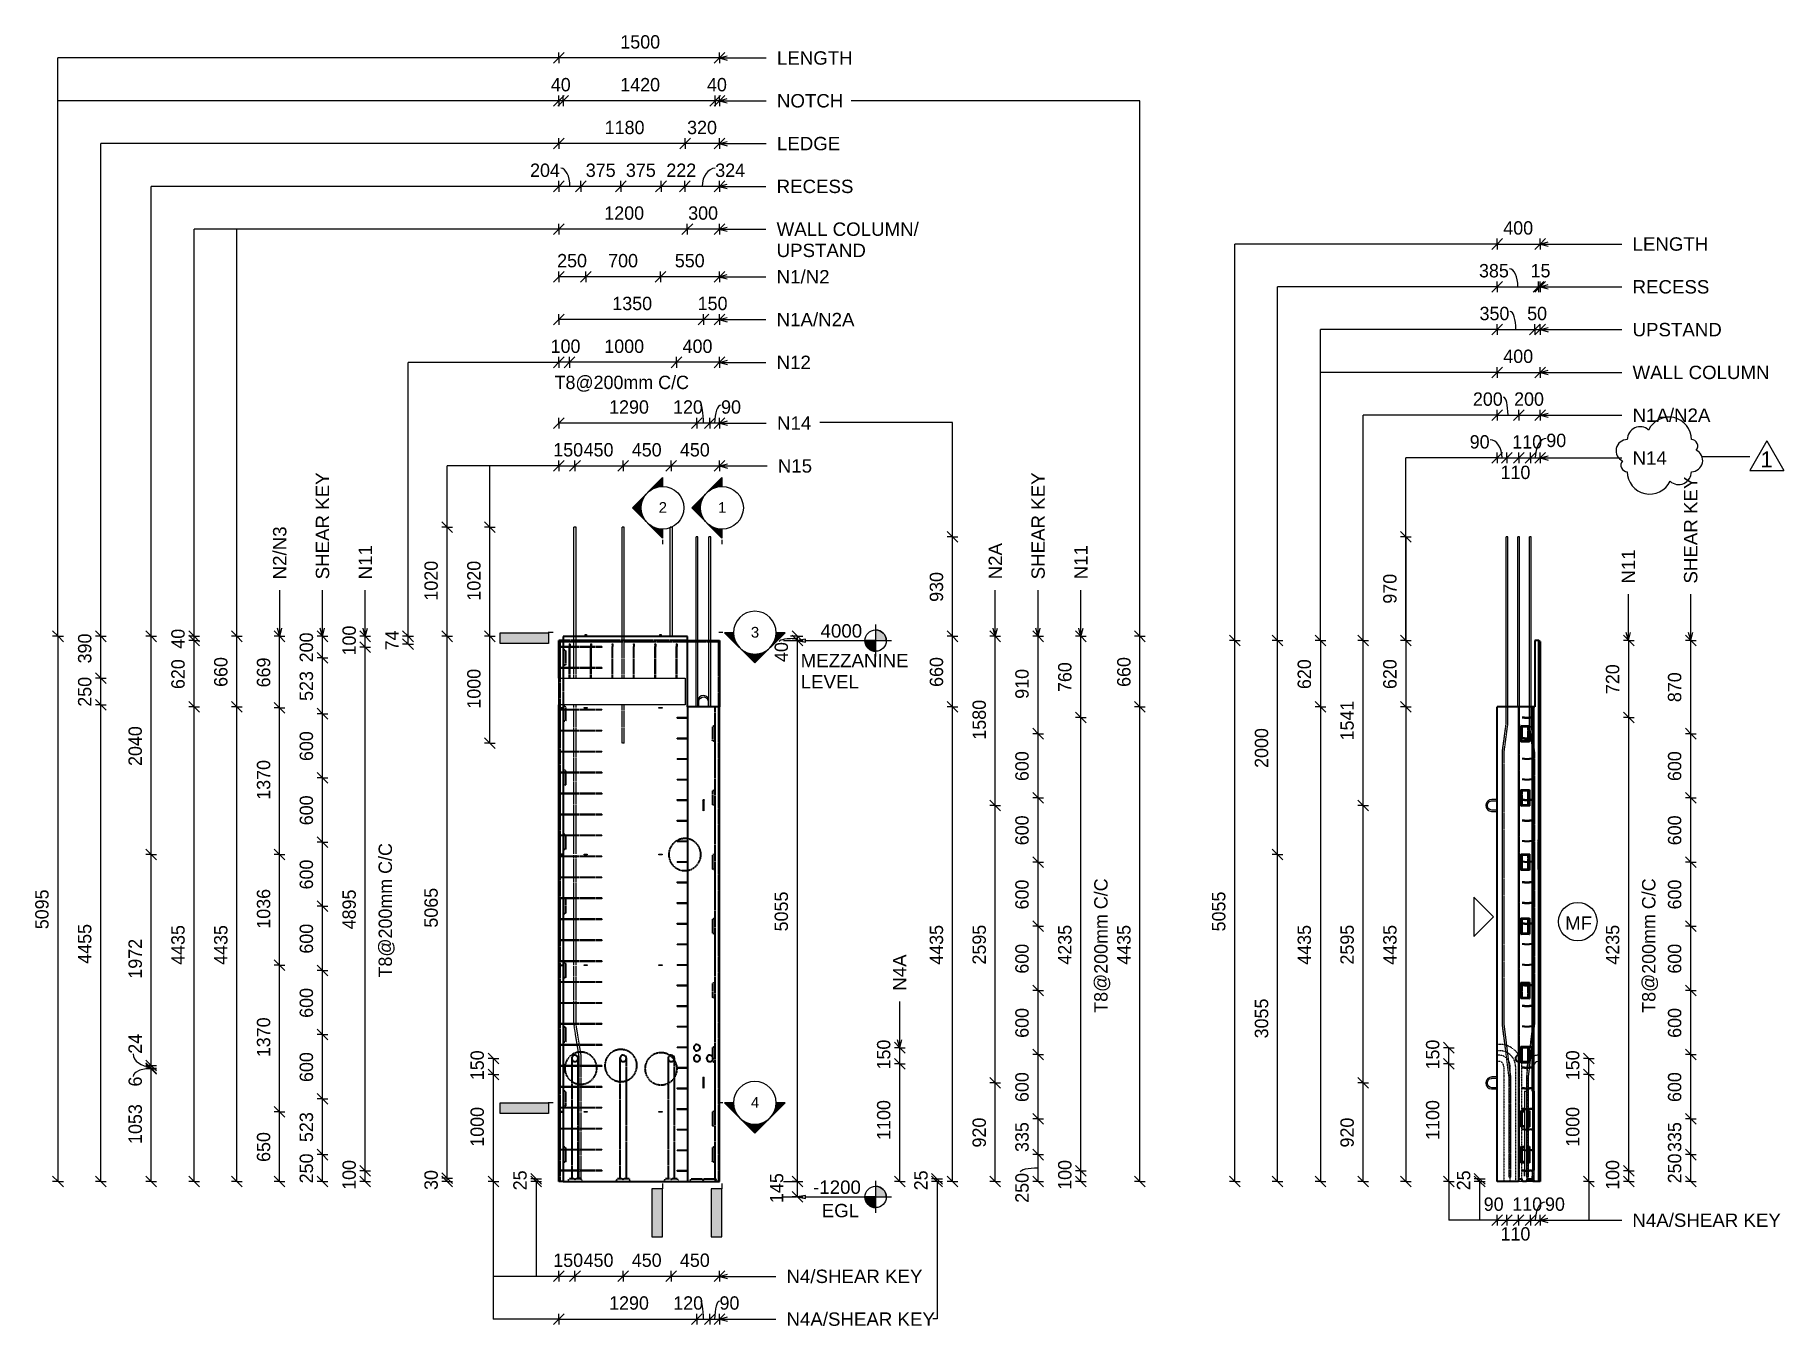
# Model space of a CAD drawing. Header units: millimetres. Extents: x -14784 to 1566, y -2747 to 9321.
import ezdxf

# ---------------------------------------------------------------- set-up
doc = ezdxf.new("R2010")
doc.units = ezdxf.units.MM
doc.linetypes.add('Dash', pattern=[6.36, 3.18, -3.18])
doc.linetypes.add('Overhead', pattern=[3.97, 2.38, -1.59])
for name, color, linetype, lineweight in [('A-ANNO-DIMS', 211, 'Continuous', 9), ('A-ANNO-DIMS-50', 211, 'Continuous', 9), ('A-DETL-GENF', 92, 'Continuous', 18), ('A-DETL-MBND', 5, 'Continuous', 18), ('A-DETL-THIN', 151, 'Continuous', 18), ('A-FLOR-OVHD', 1, 'Overhead', 18), ('A-GENM', 13, 'Continuous', 18), ('A-WALL', 113, 'Continuous', 25), ('A-WALL-HDLN', 110, 'Dash', 25), ('G-ANNO-REVC', 71, 'Continuous', 9), ('G-ANNO-REVC-IDEN', 71, 'Continuous', 9), ('G-ANNO-SYMB', 111, 'Continuous', 9), ('G-ANNO-TEXT', 231, 'Continuous', 9), ('S-BEAM', 12, 'Continuous', 18), ('S-COLS', 52, 'Continuous', 18), ('S-COLS-HDLN', 52, 'Dash', 18), ('S-RBAR', 171, 'Continuous', 18)]:
    doc.layers.add(name, color=color, linetype=linetype, lineweight=lineweight)
doc.styles.add('Arial', font='arial.ttf', dxfattribs={"height": 100})
doc.styles.add('Arial_1', font='arial.ttf', dxfattribs={"height": 125})
doc.styles.add('Arial_2', font='arial.ttf', dxfattribs={"height": 150})
doc.styles.add('Nirmala UI Semilight', font='NirmalaS.ttf', dxfattribs={"height": 125})
doc.dimstyles.new('Arrow_Filled_-_2_5_NI_UI', dxfattribs={"dimscale": 304.8, "dimtxt": 130.920493, "dimasz": 0.328084, "dimexe": 0.164042, "dimexo": 0.0625, "dimgap": 0.164042, "dimtad": 1, "dimdec": 0, "dimzin": 0, "dimdsep": 46, "dimtxsty": 'Nirmala UI Semilight', "dimblk1": 'OBLIQUE', "dimblk2": 'OBLIQUE', "dimsah": 1, "dimcen": 0.09, "dimazin": 0, "dimtfac": 1, "dimtdec": 4, "dimtix": 1, "dimtmove": 1, "dimatfit": 3, "dimfxl": 0.164042, "dimfxlon": 1, "dimtvp": 1, "dimtolj": 1, "dimtzin": 0, "dimarcsym": 2})
doc.dimstyles.new('Arrow_Filled_-_2_5_NI_UI_1', dxfattribs={"dimscale": 304.8, "dimtxt": 130.920493, "dimasz": 0.328084, "dimexe": 0.164042, "dimexo": 0.0625, "dimgap": 0.164042, "dimtad": 1, "dimdec": 0, "dimzin": 0, "dimdsep": 46, "dimtxsty": 'Nirmala UI Semilight', "dimblk1": 'OBLIQUE', "dimblk2": 'OBLIQUE', "dimsah": 1, "dimcen": 0.09, "dimazin": 0, "dimtfac": 1, "dimtdec": 4, "dimtix": 1, "dimtmove": 0, "dimatfit": 3, "dimfxl": 0.164042, "dimfxlon": 1, "dimtvp": 1, "dimtolj": 1, "dimtzin": 0, "dimarcsym": 2})
doc.dimstyles.new('Arrow_Filled_-_2_5_NI_UI_2', dxfattribs={"dimscale": 304.8, "dimtxt": 130.920493, "dimasz": 0.328084, "dimexe": 0.164042, "dimexo": 0.0625, "dimgap": 0.164042, "dimtad": 1, "dimdec": 0, "dimzin": 0, "dimdsep": 46, "dimtxsty": 'Nirmala UI Semilight', "dimblk1": 'OBLIQUE', "dimblk2": 'OBLIQUE', "dimsah": 1, "dimcen": 0.09, "dimazin": 0, "dimtfac": 1, "dimtdec": 4, "dimtix": 1, "dimtmove": 2, "dimatfit": 3, "dimfxl": 0.164042, "dimfxlon": 1, "dimtvp": 1, "dimtolj": 1, "dimtzin": 0, "dimarcsym": 2})

msp = doc.modelspace()

# ---------------------------------------------------------------- texts
at = {"layer": 'G-ANNO-REVC-IDEN', "insert": (1345.7, 5428.5), "char_height": 150, "width": 144.304, "attachment_point": 1, "style": 'Arial_2'}
msp.add_mtext('1', dxfattribs=at)
at = {"layer": 'G-ANNO-SYMB', "char_height": 100, "width": 96.202, "attachment_point": 1, "style": 'Arial'}
for s, insert in [('2', (-8953.6, 4954.5)), ('1', (-8398.6, 4954.5)), ('3', (-8091.7, 3788.2)), ('4', (-8091.7, -606.8))]:
    msp.add_mtext(s, dxfattribs=dict(at, insert=insert))
at = {"layer": 'G-ANNO-TEXT', "color": 7, "char_height": 125, "attachment_point": 1, "style": 'Arial_1'}
for s, insert, width, rotation in [('LENGTH', (-7848.4, 9168.3), 857.806, 0.0006), ('NOTCH', (-7848.4, 8768.3), 753.586, 0.0006), ('LEDGE', (-7848.4, 8368.3), 713.502, 0.0006), ('RECESS', (-7851.2, 7968.3), 865.822, 0.0006), ('WALL COLUMN/', (-7851.2, 7568.3), 1611.392, 0.0006), ('UPSTAND', (-7851.2, 7369.9), 1010.126, 0.0006), ('LENGTH', (150.2, 7429.4), 857.806, 359.9997), ('N1/N2', (-7851.2, 7123.3), 597.257, 0.0006), ('RECESS', (150.2, 7029.4), 865.822, 359.9997), ('N1A/N2A', (-7851.2, 6723.3), 877.848, 0.0006), ('UPSTAND', (150.2, 6629.4), 1010.126, 359.9997), ('N12', (-7851.2, 6323.3), 384.81, 0.0006), ('WALL COLUMN', (150.2, 6229.4), 1551.265, 359.9997), ('N14', (-7847.7, 5755.2), 384.81, 0.0006), ('N1A/N2A', (150.2, 5829.4), 877.848, 359.9997), ('N14', (150.2, 5429.4), 384.81, 359.9997), ('N15', (-7840.1, 5355.2), 384.81, 0.0006), ('SHEAR KEY', (-12159.1, 4232.3), 1206.54, 90), ('SHEAR KEY', (-5469.5, 4232.4), 1206.54, 90), ('SHEAR KEY', (631.1, 4193), 1206.54, 90), ('N2/N3', (-12559.1, 4232.3), 597.257, 90), ('N11', (-11759.1, 4232.3), 384.81, 90), ('N2A', (-5869.4, 4232.4), 408.861, 90), ('N11', (-5069.5, 4232.4), 384.81, 90), ('N11', (48.6, 4193), 384.81, 90), ('MEZZANINE', (-7626.4, 3536), 1214.557, 0.0006), ('LEVEL', (-7626.4, 3337.5), 653.375, 0.0006), ('MF', (-480.1, 1082.1), 300.633, 359.9997), ('N4A', (-6762.6, 387.4), 408.861, 90), ('EGL', (-7429.5, -1605), 420.886, 0.0006), ('N4A/SHEAR KEY', (148.8, -1695.2), 1675.527, 359.9997), ('N4/SHEAR KEY', (-7759.1, -2219.9), 1535.232, 0.0006), ('N4A/SHEAR KEY', (-7759.1, -2619.9), 1675.527, 0.0006)]:
    msp.add_mtext(s, dxfattribs=dict(at, insert=insert, width=width, rotation=rotation))
for s, insert, width in [('4000', (-7440.2, 3813.5), 464.979), ('-1200', (-7510.2, -1386.5), 537.131)]:
    msp.add_mtext(s, dxfattribs=dict(at, insert=insert, width=width))

# ---------------------------------------------------------------- blocks, each defined once
blk = doc.blocks.new('RR spread anchor face based - RR-SA-1_4-160-1726851-Elevation Front')
at = {"layer": 'A-GENM'}
for p, q in [((-9651, 628), (-9648, 628)), ((-9651, 622), (-9651, 628)), ((-9648, 622), (-9651, 622)), ((-9648, 628), (-9623, 628)), ((-9648, 622), (-9648, 628)), ((-9623, 622), (-9648, 622)), ((-9623, 628), (-9621, 628)), ((-9623, 622), (-9623, 628)), ((-9621, 622), (-9623, 622)), ((-9621, 628), (-9621, 622))]:
    blk.add_line(p, q, dxfattribs=at)
blk = doc.blocks.new('RR spread anchor face based - RR-SA-4_0-180-1726831-Elevation Front')
at = {"layer": 'A-GENM'}
for p, q in [((-9642, 3712), (-9642, 3717)), ((-9642, 3717), (-9630, 3717)), ((-9642, 3700), (-9642, 3712)), ((-9630, 3712), (-9642, 3712)), ((-9630, 3717), (-9630, 3712)), ((-9630, 3712), (-9630, 3700))]:
    blk.add_line(p, q, dxfattribs=at)
blk = doc.blocks.new('RR spread anchor face based - RR-SA-2_5-250-2997505-Elevation Front')
at = {"layer": 'A-GENM'}
for p, q in [((-9888, 630), (-9883, 630)), ((-9888, 620), (-9888, 630)), ((-9883, 620), (-9888, 620)), ((-9883, 630), (-9846, 630)), ((-9883, 630), (-9883, 620)), ((-9846, 620), (-9883, 620))]:
    blk.add_line(p, q, dxfattribs=at)
blk = doc.blocks.new('RR spread anchor face based - RR-SA-2_5-250-V1-Elevation Front')
at = {"layer": 'A-GENM'}
for p, q in [((-9888, 3036), (-9883, 3036)), ((-9888, 3026), (-9888, 3036)), ((-9883, 3026), (-9888, 3026)), ((-9883, 3036), (-9846, 3036)), ((-9883, 3036), (-9883, 3026)), ((-9846, 3026), (-9883, 3026))]:
    blk.add_line(p, q, dxfattribs=at)
blk = doc.blocks.new('12_7Ø_ Lifting Insert_COLUMN - 12_9Ø Lifting insert-1653057-Elevation Front')
at = {"layer": 'A-GENM'}
for p, q in [((-8579, 3040), (-8579, 3090)), ((-8492, 3090), (-8492, 3040))]:
    blk.add_line(p, q, dxfattribs=at)
at = {"layer": 'A-GENM', "flags": 128}
for points in [[(-8484, 3111), (-8495, 3129), (-8513, 3141), (-8533, 3146), (-8555, 3143), (-8573, 3132), (-8586, 3115), (-8588, 3109)], [(-8579, 3090), (-8575, 3108), (-8564, 3123), (-8547, 3132), (-8528, 3133), (-8511, 3126), (-8498, 3112), (-8492, 3094), (-8492, 3090)]]:
    blk.add_lwpolyline(points, dxfattribs=at)
blk = doc.blocks.new('12_7Ø_ Lifting Insert_COLUMN - 12_9Ø Lifting insert-V2-Elevation Front')
at = {"layer": 'A-GENM'}
for p, q in [((-8538, 2175), (-8538, 2175)), ((-8533, 2164), (-8533, 2164)), ((-8538, 2075), (-8538, 2075)), ((-8533, 2064), (-8533, 2064))]:
    blk.add_line(p, q, dxfattribs=at)
at = {"layer": 'A-GENM', "flags": 128}
for points in [[(-8542, 2170), (-8539, 2175), (-8533, 2175), (-8529, 2171), (-8529, 2170)], [(-8542, 2170), (-8542, 2166), (-8542, 2154), (-8542, 2137), (-8542, 2117), (-8542, 2097), (-8542, 2082), (-8542, 2072), (-8542, 2070)], [(-8529, 2070), (-8529, 2074), (-8529, 2085), (-8529, 2103), (-8529, 2122), (-8529, 2142), (-8529, 2158), (-8529, 2168), (-8529, 2170)]]:
    blk.add_lwpolyline(points, dxfattribs=at)
blk = doc.blocks.new('12_7Ø_ Lifting Insert_COLUMN - 12_9Ø Lifting insert-1653057-Elevation Right')
at = {"layer": 'A-GENM'}
for start, end in [(359.9997, 89.9881), (270.0113, 359.9997)]:
    blk.add_arc((12914, 2690), 6.35, start, end, dxfattribs=at)
blk = doc.blocks.new('12_7Ø_ Lifting Insert_COLUMN - 12_9Ø Lifting insert-V3-Elevation Right')
at = {"layer": 'A-GENM'}
for p, q in [((12714, 2176), (12664, 2176)), ((12664, 2163), (12714, 2163)), ((12714, 2076), (12664, 2076)), ((12664, 2063), (12714, 2063))]:
    blk.add_line(p, q, dxfattribs=at)
at = {"layer": 'A-GENM', "flags": 128}
for points in [[(12664, 2176), (12643, 2172), (12625, 2160), (12612, 2143), (12607, 2122), (12611, 2101), (12622, 2082), (12639, 2069), (12659, 2064), (12664, 2063)], [(12664, 2076), (12645, 2080), (12630, 2092), (12622, 2108), (12621, 2127), (12628, 2145), (12642, 2157), (12660, 2163), (12664, 2163)]]:
    blk.add_lwpolyline(points, dxfattribs=at)
blk = doc.blocks.new('12_7Ø_ Lifting Insert_COLUMN - 12_9Ø Lifting insert-V4-Elevation Right')
at = {"layer": 'A-GENM'}
for p, q in [((12714, -419), (12664, -419)), ((12664, -431), (12714, -431)), ((12714, -519), (12664, -519)), ((12664, -531), (12714, -531))]:
    blk.add_line(p, q, dxfattribs=at)
at = {"layer": 'A-GENM', "flags": 128}
for points in [[(12664, -419), (12643, -423), (12625, -434), (12612, -452), (12607, -473), (12611, -494), (12622, -513), (12639, -526), (12659, -531), (12664, -531)], [(12664, -519), (12645, -515), (12630, -503), (12622, -487), (12621, -468), (12628, -450), (12642, -437), (12660, -432), (12664, -431)]]:
    blk.add_lwpolyline(points, dxfattribs=at)
blk = doc.blocks.new('Detail View - M_Section Tail - Filled Horizontal-14034-Elevation Front')
at = {"layer": 'G-ANNO-SYMB'}
blk.add_hatch(color=256, dxfattribs=at).paths.add_polyline_path([(-9985, 3634), (-9985, 3734), (-10435, 3734), (-10435, 3634)])
for p, q in [((-10435, 3634), (-10435, 3734)), ((-10435, 3734), (-9985, 3734)), ((-9985, 3634), (-10435, 3634)), ((-9985, 3734), (-9985, 3634))]:
    blk.add_line(p, q, dxfattribs=at)
blk = doc.blocks.new('Detail View - M_Section Head - Filled SHOP DWG-1002450-Elevation Front')
at = {"layer": 'G-ANNO-SYMB'}
h = blk.add_hatch(color=256, dxfattribs=at)
edge = h.paths.add_edge_path()
edge.add_line((-8338, 3734), (-8255, 3734))
edge.add_arc((-8055, 3734), 200, 180, 225)
edge.add_line((-8196, 3593), (-8338, 3734))
h = blk.add_hatch(color=256, dxfattribs=at)
edge = h.paths.add_edge_path()
edge.add_line((-7772, 3734), (-7914, 3593))
edge.add_arc((-8055, 3734), 200, 315, 360)
edge.add_line((-7855, 3734), (-7772, 3734))
h = blk.add_hatch(color=256, dxfattribs=at)
edge = h.paths.add_edge_path()
edge.add_line((-8055, 3452), (-8196, 3593))
edge.add_arc((-8055, 3734), 200, 225, 270)
edge.add_line((-8055, 3534), (-8055, 3452))
h = blk.add_hatch(color=256, dxfattribs=at)
edge = h.paths.add_edge_path()
edge.add_line((-8055, 3452), (-8055, 3534))
edge.add_arc((-8055, 3734), 200, 270, 315)
edge.add_line((-7914, 3593), (-8055, 3452))
for p, q in [((-8055, 3452), (-8338, 3734)), ((-8255, 3734), (-8338, 3734)), ((-8338, 3734), (-8196, 3593)), ((-8255, 3734), (-8338, 3734)), ((-8055, 3452), (-7772, 3734)), ((-7914, 3593), (-7772, 3734)), ((-7855, 3734), (-7772, 3734)), ((-7772, 3734), (-7855, 3734)), ((-8196, 3593), (-8055, 3452)), ((-8055, 3452), (-7914, 3593)), ((-8055, 3534), (-8055, 3452)), ((-8055, 3452), (-8055, 3534))]:
    blk.add_line(p, q, dxfattribs=at)
for start, end in [(360, 180), (180, 360), (180, 225), (315, 0), (225, 270), (270, 315)]:
    blk.add_arc((-8055, 3734), 200, start, end, dxfattribs=at)
blk = doc.blocks.new('DIMBLOCK1-Elevation Front')
at = {"layer": 'A-ANNO-DIMS-50'}
for p, q in [((-5407, -1145), (-5457, -1095)), ((-5407, -1145), (-5457, -1145)), ((-5407, -1395), (-5407, -1145)), ((-5407, -1145), (-5357, -1195)), ((-5407, -1145), (-5357, -1145)), ((-5407, -1395), (-5457, -1345)), ((-5407, -1395), (-5457, -1395)), ((-5407, -1395), (-5357, -1445)), ((-5407, -1395), (-5357, -1395))]:
    blk.add_line(p, q, dxfattribs=at)
blk.add_ellipse((-5407, -1310), major_axis=(169, 0), ratio=0.23509, start_param=1.570796, end_param=3.141593, dxfattribs=at)
at = {"layer": 'A-ANNO-DIMS-50', "color": 0, "insert": (-5620, -1595), "char_height": 125, "width": 342.77, "attachment_point": 1, "rotation": 90, "line_spacing_factor": 1.142579, "style": 'Nirmala UI Semilight'}
blk.add_mtext('250', dxfattribs=at)
blk = doc.blocks.new('_Oblique')
at = {"color": 0, "linetype": 'ByBlock', "lineweight": -2}
blk.add_line((-0.5, -0.5), (0.5, 0.5), dxfattribs=at)
blk = doc.blocks.new('DIMBLOCK2-Elevation Front')
at = {"layer": 'A-ANNO-DIMS-50'}
for p, q in [((-5407, -810), (-5457, -760)), ((-5407, -810), (-5457, -810)), ((-5407, -1145), (-5407, -810)), ((-5407, -810), (-5357, -860)), ((-5407, -810), (-5357, -810)), ((-5407, -1145), (-5457, -1095)), ((-5407, -1145), (-5457, -1145)), ((-5407, -1145), (-5357, -1195)), ((-5407, -1145), (-5357, -1145))]:
    blk.add_line(p, q, dxfattribs=at)
at = {"layer": 'A-ANNO-DIMS-50', "color": 0, "insert": (-5620, -1120), "char_height": 125, "width": 342.77, "attachment_point": 1, "rotation": 90, "line_spacing_factor": 1.142579, "style": 'Nirmala UI Semilight'}
blk.add_mtext('335', dxfattribs=at)
blk = doc.blocks.new('DIMBLOCK3-Elevation Front')
at = {"layer": 'A-ANNO-DIMS-50'}
for p, q in [((-5407, -210), (-5457, -160)), ((-5407, -210), (-5457, -210)), ((-5407, -810), (-5407, -210)), ((-5407, -210), (-5357, -260)), ((-5407, -210), (-5357, -210)), ((-5407, -810), (-5457, -760)), ((-5407, -810), (-5457, -810)), ((-5407, -810), (-5357, -860)), ((-5407, -810), (-5357, -810))]:
    blk.add_line(p, q, dxfattribs=at)
at = {"layer": 'A-ANNO-DIMS-50', "color": 0, "insert": (-5620, -653), "char_height": 125, "width": 342.77, "attachment_point": 1, "rotation": 90, "line_spacing_factor": 1.142579, "style": 'Nirmala UI Semilight'}
blk.add_mtext('600', dxfattribs=at)
blk = doc.blocks.new('DIMBLOCK4-Elevation Front')
at = {"layer": 'A-ANNO-DIMS-50'}
for p, q in [((-5407, 390), (-5457, 440)), ((-5407, 390), (-5457, 390)), ((-5407, -210), (-5407, 390)), ((-5407, 390), (-5357, 340)), ((-5407, 390), (-5357, 390)), ((-5407, -210), (-5457, -160)), ((-5407, -210), (-5457, -210)), ((-5407, -210), (-5357, -260)), ((-5407, -210), (-5357, -210))]:
    blk.add_line(p, q, dxfattribs=at)
at = {"layer": 'A-ANNO-DIMS-50', "color": 0, "insert": (-5620, -53), "char_height": 125, "width": 342.77, "attachment_point": 1, "rotation": 90, "line_spacing_factor": 1.142579, "style": 'Nirmala UI Semilight'}
blk.add_mtext('600', dxfattribs=at)
blk = doc.blocks.new('DIMBLOCK5-Elevation Front')
at = {"layer": 'A-ANNO-DIMS-50'}
for p, q in [((-5407, 990), (-5457, 1040)), ((-5407, 990), (-5457, 990)), ((-5407, 390), (-5407, 990)), ((-5407, 990), (-5357, 940)), ((-5407, 990), (-5357, 990)), ((-5407, 390), (-5457, 440)), ((-5407, 390), (-5457, 390)), ((-5407, 390), (-5357, 340)), ((-5407, 390), (-5357, 390))]:
    blk.add_line(p, q, dxfattribs=at)
at = {"layer": 'A-ANNO-DIMS-50', "color": 0, "insert": (-5620, 547), "char_height": 125, "width": 342.77, "attachment_point": 1, "rotation": 90, "line_spacing_factor": 1.142579, "style": 'Nirmala UI Semilight'}
blk.add_mtext('600', dxfattribs=at)
blk = doc.blocks.new('DIMBLOCK6-Elevation Front')
at = {"layer": 'A-ANNO-DIMS-50'}
for p, q in [((-5407, 1590), (-5457, 1640)), ((-5407, 1590), (-5457, 1590)), ((-5407, 990), (-5407, 1590)), ((-5407, 1590), (-5357, 1540)), ((-5407, 1590), (-5357, 1590)), ((-5407, 990), (-5457, 1040)), ((-5407, 990), (-5457, 990)), ((-5407, 990), (-5357, 940)), ((-5407, 990), (-5357, 990))]:
    blk.add_line(p, q, dxfattribs=at)
at = {"layer": 'A-ANNO-DIMS-50', "color": 0, "insert": (-5620, 1147), "char_height": 125, "width": 342.77, "attachment_point": 1, "rotation": 90, "line_spacing_factor": 1.142579, "style": 'Nirmala UI Semilight'}
blk.add_mtext('600', dxfattribs=at)
blk = doc.blocks.new('DIMBLOCK7-Elevation Front')
at = {"layer": 'A-ANNO-DIMS-50'}
for p, q in [((-5407, 2190), (-5457, 2240)), ((-5407, 2190), (-5457, 2190)), ((-5407, 1590), (-5407, 2190)), ((-5407, 2190), (-5357, 2140)), ((-5407, 2190), (-5357, 2190)), ((-5407, 1590), (-5457, 1640)), ((-5407, 1590), (-5457, 1590)), ((-5407, 1590), (-5357, 1540)), ((-5407, 1590), (-5357, 1590))]:
    blk.add_line(p, q, dxfattribs=at)
at = {"layer": 'A-ANNO-DIMS-50', "color": 0, "insert": (-5620, 1747), "char_height": 125, "width": 342.77, "attachment_point": 1, "rotation": 90, "line_spacing_factor": 1.142579, "style": 'Nirmala UI Semilight'}
blk.add_mtext('600', dxfattribs=at)
blk = doc.blocks.new('DIMBLOCK8-Elevation Front')
at = {"layer": 'A-ANNO-DIMS-50'}
for p, q in [((-5407, 2790), (-5457, 2840)), ((-5407, 2790), (-5457, 2790)), ((-5407, 2190), (-5407, 2790)), ((-5407, 2790), (-5357, 2740)), ((-5407, 2790), (-5357, 2790)), ((-5407, 2190), (-5457, 2240)), ((-5407, 2190), (-5457, 2190)), ((-5407, 2190), (-5357, 2140)), ((-5407, 2190), (-5357, 2190))]:
    blk.add_line(p, q, dxfattribs=at)
at = {"layer": 'A-ANNO-DIMS-50', "color": 0, "insert": (-5620, 2347), "char_height": 125, "width": 342.77, "attachment_point": 1, "rotation": 90, "line_spacing_factor": 1.142579, "style": 'Nirmala UI Semilight'}
blk.add_mtext('600', dxfattribs=at)
blk = doc.blocks.new('DIMBLOCK9-Elevation Front')
at = {"layer": 'A-ANNO-DIMS-50'}
for p, q in [((-5407, 3700), (-5457, 3750)), ((-5407, 3700), (-5457, 3700)), ((-5407, 2790), (-5407, 3700)), ((-5407, 3700), (-5357, 3650)), ((-5407, 3700), (-5357, 3700)), ((-5407, 2790), (-5457, 2840)), ((-5407, 2790), (-5457, 2790)), ((-5407, 2790), (-5357, 2740)), ((-5407, 2790), (-5357, 2790))]:
    blk.add_line(p, q, dxfattribs=at)
at = {"layer": 'A-ANNO-DIMS-50', "color": 0, "insert": (-5620, 3116), "char_height": 125, "width": 308.5, "attachment_point": 1, "rotation": 90, "line_spacing_factor": 1.142579, "style": 'Nirmala UI Semilight'}
blk.add_mtext('910', dxfattribs=at)
blk = doc.blocks.new('DIMBLOCK10-Elevation Front')
at = {"layer": 'A-ANNO-DIMS-50'}
for p, q in [((-14569, 3700), (-14619, 3750)), ((-14569, 3700), (-14619, 3700)), ((-14569, -1395), (-14569, 3700)), ((-14569, 3700), (-14519, 3650)), ((-14569, 3700), (-14519, 3700)), ((-14569, -1395), (-14619, -1345)), ((-14569, -1395), (-14619, -1395)), ((-14569, -1395), (-14519, -1445)), ((-14569, -1395), (-14519, -1395))]:
    blk.add_line(p, q, dxfattribs=at)
at = {"layer": 'A-ANNO-DIMS-50', "color": 0, "insert": (-14782, 962), "char_height": 125, "width": 457.03, "attachment_point": 1, "rotation": 90, "line_spacing_factor": 1.142579, "style": 'Nirmala UI Semilight'}
blk.add_mtext('5095', dxfattribs=at)
blk = doc.blocks.new('DIMBLOCK11-Elevation Front')
at = {"layer": 'A-ANNO-DIMS-50'}
for p, q in [((-12497, -745), (-12547, -695)), ((-12497, -745), (-12547, -745)), ((-12497, -1395), (-12497, -745)), ((-12497, -745), (-12447, -795)), ((-12497, -745), (-12447, -745)), ((-12497, -1395), (-12547, -1345)), ((-12497, -1395), (-12547, -1395)), ((-12497, -1395), (-12447, -1445)), ((-12497, -1395), (-12447, -1395))]:
    blk.add_line(p, q, dxfattribs=at)
at = {"layer": 'A-ANNO-DIMS-50', "color": 0, "insert": (-12710, -1213), "char_height": 125, "width": 342.77, "attachment_point": 1, "rotation": 90, "line_spacing_factor": 1.142579, "style": 'Nirmala UI Semilight'}
blk.add_mtext('650', dxfattribs=at)
blk = doc.blocks.new('DIMBLOCK12-Elevation Front')
at = {"layer": 'A-ANNO-DIMS-50'}
for p, q in [((-12497, 625), (-12547, 675)), ((-12497, 625), (-12547, 625)), ((-12497, -745), (-12497, 625)), ((-12497, 625), (-12447, 575)), ((-12497, 625), (-12447, 625)), ((-12497, -745), (-12547, -695)), ((-12497, -745), (-12547, -745)), ((-12497, -745), (-12447, -795)), ((-12497, -745), (-12447, -745))]:
    blk.add_line(p, q, dxfattribs=at)
at = {"layer": 'A-ANNO-DIMS-50', "color": 0, "insert": (-12710, -234), "char_height": 125, "width": 417.04, "attachment_point": 1, "rotation": 90, "line_spacing_factor": 1.142579, "style": 'Nirmala UI Semilight'}
blk.add_mtext('1370', dxfattribs=at)
blk = doc.blocks.new('DIMBLOCK13-Elevation Front')
at = {"layer": 'A-ANNO-DIMS-50'}
for p, q in [((-12497, 1661), (-12547, 1711)), ((-12497, 1661), (-12547, 1661)), ((-12497, 625), (-12497, 1661)), ((-12497, 1661), (-12447, 1611)), ((-12497, 1661), (-12447, 1661)), ((-12497, 625), (-12547, 675)), ((-12497, 625), (-12547, 625)), ((-12497, 625), (-12447, 575)), ((-12497, 625), (-12447, 625))]:
    blk.add_line(p, q, dxfattribs=at)
at = {"layer": 'A-ANNO-DIMS-50', "color": 0, "insert": (-12710, 967), "char_height": 125, "width": 422.75, "attachment_point": 1, "rotation": 90, "line_spacing_factor": 1.142579, "style": 'Nirmala UI Semilight'}
blk.add_mtext('1036', dxfattribs=at)
blk = doc.blocks.new('DIMBLOCK14-Elevation Front')
at = {"layer": 'A-ANNO-DIMS-50'}
for p, q in [((-12497, 3031), (-12547, 3081)), ((-12497, 3031), (-12547, 3031)), ((-12497, 1661), (-12497, 3031)), ((-12497, 3031), (-12447, 2981)), ((-12497, 3031), (-12447, 3031)), ((-12497, 1661), (-12547, 1711)), ((-12497, 1661), (-12547, 1661)), ((-12497, 1661), (-12447, 1611)), ((-12497, 1661), (-12447, 1661))]:
    blk.add_line(p, q, dxfattribs=at)
at = {"layer": 'A-ANNO-DIMS-50', "color": 0, "insert": (-12710, 2172), "char_height": 125, "width": 417.04, "attachment_point": 1, "rotation": 90, "line_spacing_factor": 1.142579, "style": 'Nirmala UI Semilight'}
blk.add_mtext('1370', dxfattribs=at)
blk = doc.blocks.new('DIMBLOCK15-Elevation Front')
at = {"layer": 'A-ANNO-DIMS-50'}
for p, q in [((-12497, 3700), (-12547, 3750)), ((-12497, 3700), (-12547, 3700)), ((-12497, 3031), (-12497, 3700)), ((-12497, 3700), (-12447, 3650)), ((-12497, 3700), (-12447, 3700)), ((-12497, 3031), (-12547, 3081)), ((-12497, 3031), (-12547, 3031)), ((-12497, 3031), (-12447, 2981)), ((-12497, 3031), (-12447, 3031))]:
    blk.add_line(p, q, dxfattribs=at)
at = {"layer": 'A-ANNO-DIMS-50', "color": 0, "insert": (-12710, 3223), "char_height": 125, "width": 342.77, "attachment_point": 1, "rotation": 90, "line_spacing_factor": 1.142579, "style": 'Nirmala UI Semilight'}
blk.add_mtext('669', dxfattribs=at)
blk = doc.blocks.new('DIMBLOCK16-Elevation Front')
at = {"layer": 'A-ANNO-DIMS-50'}
for p, q in [((-9886, 5293), (-9936, 5243)), ((-9886, 5293), (-9836, 5343)), ((-9886, 5293), (-9886, 5343)), ((-9886, 5293), (-9736, 5293)), ((-9886, 5293), (-9886, 5243)), ((-9736, 5293), (-9786, 5243)), ((-9736, 5293), (-9686, 5343)), ((-9736, 5293), (-9736, 5343)), ((-9736, 5293), (-9736, 5243))]:
    blk.add_line(p, q, dxfattribs=at)
at = {"layer": 'A-ANNO-DIMS-50', "color": 0, "insert": (-9939, 5506), "char_height": 125, "width": 308.5, "attachment_point": 1, "rotation": 0.0006, "line_spacing_factor": 1.142579, "style": 'Nirmala UI Semilight'}
blk.add_mtext('150', dxfattribs=at)
blk = doc.blocks.new('DIMBLOCK17-Elevation Front')
at = {"layer": 'A-ANNO-DIMS-50'}
for p, q in [((-9736, 5293), (-9786, 5243)), ((-9736, 5293), (-9686, 5343)), ((-9736, 5293), (-9736, 5343)), ((-9736, 5293), (-9286, 5293)), ((-9736, 5293), (-9736, 5243)), ((-9286, 5293), (-9336, 5243)), ((-9286, 5293), (-9236, 5343)), ((-9286, 5293), (-9286, 5343)), ((-9286, 5293), (-9286, 5243))]:
    blk.add_line(p, q, dxfattribs=at)
at = {"layer": 'A-ANNO-DIMS-50', "color": 0, "insert": (-9655, 5506), "char_height": 125, "width": 345.63, "attachment_point": 1, "rotation": 0.0006, "line_spacing_factor": 1.142579, "style": 'Nirmala UI Semilight'}
blk.add_mtext('450', dxfattribs=at)
blk = doc.blocks.new('DIMBLOCK18-Elevation Front')
at = {"layer": 'A-ANNO-DIMS-50'}
for p, q in [((-9286, 5293), (-9336, 5243)), ((-9286, 5293), (-9236, 5343)), ((-9286, 5293), (-9286, 5343)), ((-9286, 5293), (-8836, 5293)), ((-9286, 5293), (-9286, 5243)), ((-8836, 5293), (-8886, 5243)), ((-8836, 5293), (-8786, 5343)), ((-8836, 5293), (-8836, 5343)), ((-8836, 5293), (-8836, 5243))]:
    blk.add_line(p, q, dxfattribs=at)
at = {"layer": 'A-ANNO-DIMS-50', "color": 0, "insert": (-9205, 5506), "char_height": 125, "width": 345.63, "attachment_point": 1, "rotation": 0.0006, "line_spacing_factor": 1.142579, "style": 'Nirmala UI Semilight'}
blk.add_mtext('450', dxfattribs=at)
blk = doc.blocks.new('DIMBLOCK19-Elevation Front')
at = {"layer": 'A-ANNO-DIMS-50'}
for p, q in [((-8836, 5293), (-8886, 5243)), ((-8836, 5293), (-8786, 5343)), ((-8836, 5293), (-8836, 5343)), ((-8836, 5293), (-8386, 5293)), ((-8836, 5293), (-8836, 5243)), ((-8386, 5293), (-8436, 5243)), ((-8386, 5293), (-8336, 5343)), ((-8386, 5293), (-8386, 5343)), ((-8386, 5293), (-8386, 5243))]:
    blk.add_line(p, q, dxfattribs=at)
at = {"layer": 'A-ANNO-DIMS-50', "color": 0, "insert": (-8755, 5506), "char_height": 125, "width": 345.63, "attachment_point": 1, "rotation": 0.0006, "line_spacing_factor": 1.142579, "style": 'Nirmala UI Semilight'}
blk.add_mtext('450', dxfattribs=at)
blk = doc.blocks.new('DIMBLOCK20-Elevation Front')
at = {"layer": 'A-ANNO-DIMS-50'}
for p, q in [((-8476, 5693), (-8426, 5743)), ((-8476, 5693), (-8476, 5743)), ((-8386, 5693), (-8336, 5743)), ((-8386, 5693), (-8386, 5743)), ((-8476, 5693), (-8526, 5643)), ((-8386, 5693), (-8476, 5693)), ((-8476, 5693), (-8476, 5643)), ((-8386, 5693), (-8436, 5643)), ((-8386, 5693), (-8386, 5643))]:
    blk.add_line(p, q, dxfattribs=at)
blk.add_ellipse((-8370, 5693), major_axis=(0, 169), ratio=0.361689, start_param=0, end_param=1.570796, dxfattribs=at)
at = {"layer": 'A-ANNO-DIMS-50', "color": 0, "insert": (-8370, 5906), "char_height": 125, "width": 228.52, "attachment_point": 1, "rotation": 0.0006, "line_spacing_factor": 1.142579, "style": 'Nirmala UI Semilight'}
blk.add_mtext('90', dxfattribs=at)
blk = doc.blocks.new('DIMBLOCK21-Elevation Front')
at = {"layer": 'A-ANNO-DIMS-50'}
for p, q in [((-8596, 5693), (-8546, 5743)), ((-8596, 5693), (-8596, 5743)), ((-8476, 5693), (-8426, 5743)), ((-8476, 5693), (-8476, 5743)), ((-8596, 5693), (-8646, 5643)), ((-8476, 5693), (-8596, 5693)), ((-8596, 5693), (-8596, 5643)), ((-8476, 5693), (-8526, 5643)), ((-8476, 5693), (-8476, 5643))]:
    blk.add_line(p, q, dxfattribs=at)
blk.add_ellipse((-8562, 5693), major_axis=(0, 169), ratio=0.158175, start_param=4.712389, end_param=6.283185, dxfattribs=at)
at = {"layer": 'A-ANNO-DIMS-50', "color": 0, "insert": (-8819, 5906), "char_height": 125, "width": 308.5, "attachment_point": 1, "rotation": 0.0006, "line_spacing_factor": 1.142579, "style": 'Nirmala UI Semilight'}
blk.add_mtext('120', dxfattribs=at)
blk = doc.blocks.new('DIMBLOCK22-Elevation Front')
at = {"layer": 'A-ANNO-DIMS-50'}
for p, q in [((-9886, 5693), (-9836, 5743)), ((-9886, 5693), (-9886, 5743)), ((-8596, 5693), (-8546, 5743)), ((-8596, 5693), (-8596, 5743)), ((-9886, 5693), (-9936, 5643)), ((-8596, 5693), (-9886, 5693)), ((-9886, 5693), (-9886, 5643)), ((-8596, 5693), (-8646, 5643)), ((-8596, 5693), (-8596, 5643))]:
    blk.add_line(p, q, dxfattribs=at)
at = {"layer": 'A-ANNO-DIMS-50', "color": 0, "insert": (-9417, 5906), "char_height": 125, "width": 422.75, "attachment_point": 1, "rotation": 0.0006, "line_spacing_factor": 1.142579, "style": 'Nirmala UI Semilight'}
blk.add_mtext('1290', dxfattribs=at)
blk = doc.blocks.new('DIMBLOCK23-Elevation Front')
at = {"layer": 'A-ANNO-DIMS-50'}
for p, q in [((-8786, 6261), (-8836, 6211)), ((-8786, 6261), (-8736, 6311)), ((-8786, 6261), (-8786, 6311)), ((-8386, 6261), (-8786, 6261)), ((-8786, 6261), (-8786, 6211)), ((-8386, 6261), (-8436, 6211)), ((-8386, 6261), (-8336, 6311)), ((-8386, 6261), (-8386, 6311)), ((-8386, 6261), (-8386, 6211))]:
    blk.add_line(p, q, dxfattribs=at)
at = {"layer": 'A-ANNO-DIMS-50', "color": 0, "insert": (-8730, 6474), "char_height": 125, "width": 345.63, "attachment_point": 1, "rotation": 0.0006, "line_spacing_factor": 1.142579, "style": 'Nirmala UI Semilight'}
blk.add_mtext('400', dxfattribs=at)
blk = doc.blocks.new('DIMBLOCK24-Elevation Front')
at = {"layer": 'A-ANNO-DIMS-50'}
for p, q in [((-9786, 6261), (-9836, 6211)), ((-9786, 6261), (-9736, 6311)), ((-9786, 6261), (-9786, 6311)), ((-8786, 6261), (-9786, 6261)), ((-9786, 6261), (-9786, 6211)), ((-8786, 6261), (-8836, 6211)), ((-8786, 6261), (-8736, 6311)), ((-8786, 6261), (-8786, 6311)), ((-8786, 6261), (-8786, 6211))]:
    blk.add_line(p, q, dxfattribs=at)
at = {"layer": 'A-ANNO-DIMS-50', "color": 0, "char_height": 125, "attachment_point": 1, "rotation": 0.0006, "line_spacing_factor": 1.142579, "style": 'Nirmala UI Semilight'}
for s, insert, width in [('1000', (-9462, 6474), 422.75), ('T8@200mm C/C', (-9927, 6136), 1539.62)]:
    blk.add_mtext(s, dxfattribs=dict(at, insert=insert, width=width))
blk = doc.blocks.new('DIMBLOCK25-Elevation Front')
at = {"layer": 'A-ANNO-DIMS-50'}
for p, q in [((-9886, 6261), (-9936, 6211)), ((-9886, 6261), (-9836, 6311)), ((-9886, 6261), (-9886, 6311)), ((-9786, 6261), (-9886, 6261)), ((-9886, 6261), (-9886, 6211)), ((-9786, 6261), (-9836, 6211)), ((-9786, 6261), (-9736, 6311)), ((-9786, 6261), (-9786, 6311)), ((-9786, 6261), (-9786, 6211))]:
    blk.add_line(p, q, dxfattribs=at)
at = {"layer": 'A-ANNO-DIMS-50', "color": 0, "insert": (-9964, 6474), "char_height": 125, "width": 308.5, "attachment_point": 1, "rotation": 0.0006, "line_spacing_factor": 1.142579, "style": 'Nirmala UI Semilight'}
blk.add_mtext('100', dxfattribs=at)
blk = doc.blocks.new('DIMBLOCK26-Elevation Front')
at = {"layer": 'A-ANNO-DIMS-50'}
for p, q in [((-8536, 6661), (-8486, 6711)), ((-8536, 6661), (-8536, 6711)), ((-8386, 6661), (-8336, 6711)), ((-8386, 6661), (-8386, 6711)), ((-8536, 6661), (-8586, 6611)), ((-8386, 6661), (-8536, 6661)), ((-8536, 6661), (-8536, 6611)), ((-8386, 6661), (-8436, 6611)), ((-8386, 6661), (-8386, 6611))]:
    blk.add_line(p, q, dxfattribs=at)
at = {"layer": 'A-ANNO-DIMS-50', "color": 0, "insert": (-8589, 6874), "char_height": 125, "width": 308.5, "attachment_point": 1, "rotation": 0.0006, "line_spacing_factor": 1.142579, "style": 'Nirmala UI Semilight'}
blk.add_mtext('150', dxfattribs=at)
blk = doc.blocks.new('DIMBLOCK27-Elevation Front')
at = {"layer": 'A-ANNO-DIMS-50'}
for p, q in [((-9886, 6661), (-9836, 6711)), ((-9886, 6661), (-9886, 6711)), ((-8536, 6661), (-8486, 6711)), ((-8536, 6661), (-8536, 6711)), ((-9886, 6661), (-9936, 6611)), ((-8536, 6661), (-9886, 6661)), ((-9886, 6661), (-9886, 6611)), ((-8536, 6661), (-8586, 6611)), ((-8536, 6661), (-8536, 6611))]:
    blk.add_line(p, q, dxfattribs=at)
at = {"layer": 'A-ANNO-DIMS-50', "color": 0, "insert": (-9387, 6874), "char_height": 125, "width": 422.75, "attachment_point": 1, "rotation": 0.0006, "line_spacing_factor": 1.142579, "style": 'Nirmala UI Semilight'}
blk.add_mtext('1350', dxfattribs=at)
blk = doc.blocks.new('DIMBLOCK28-Elevation Front')
at = {"layer": 'A-ANNO-DIMS-50'}
for p, q in [((-8936, 7061), (-8986, 7011)), ((-8936, 7061), (-8886, 7111)), ((-8936, 7061), (-8936, 7111)), ((-8386, 7061), (-8936, 7061)), ((-8936, 7061), (-8936, 7011)), ((-8386, 7061), (-8436, 7011)), ((-8386, 7061), (-8336, 7111)), ((-8386, 7061), (-8386, 7111)), ((-8386, 7061), (-8386, 7011))]:
    blk.add_line(p, q, dxfattribs=at)
at = {"layer": 'A-ANNO-DIMS-50', "color": 0, "insert": (-8803, 7274), "char_height": 125, "width": 342.77, "attachment_point": 1, "rotation": 0.0006, "line_spacing_factor": 1.142579, "style": 'Nirmala UI Semilight'}
blk.add_mtext('550', dxfattribs=at)
blk = doc.blocks.new('DIMBLOCK29-Elevation Front')
at = {"layer": 'A-ANNO-DIMS-50'}
for p, q in [((-9636, 7061), (-9686, 7011)), ((-9636, 7061), (-9586, 7111)), ((-9636, 7061), (-9636, 7111)), ((-8936, 7061), (-9636, 7061)), ((-9636, 7061), (-9636, 7011)), ((-8936, 7061), (-8986, 7011)), ((-8936, 7061), (-8886, 7111)), ((-8936, 7061), (-8936, 7111)), ((-8936, 7061), (-8936, 7011))]:
    blk.add_line(p, q, dxfattribs=at)
at = {"layer": 'A-ANNO-DIMS-50', "color": 0, "insert": (-9426, 7274), "char_height": 125, "width": 337.06, "attachment_point": 1, "rotation": 0.0006, "line_spacing_factor": 1.142579, "style": 'Nirmala UI Semilight'}
blk.add_mtext('700', dxfattribs=at)
blk = doc.blocks.new('DIMBLOCK30-Elevation Front')
at = {"layer": 'A-ANNO-DIMS-50'}
for p, q in [((-9886, 7061), (-9936, 7011)), ((-9886, 7061), (-9836, 7111)), ((-9886, 7061), (-9886, 7111)), ((-9636, 7061), (-9886, 7061)), ((-9886, 7061), (-9886, 7011)), ((-9636, 7061), (-9686, 7011)), ((-9636, 7061), (-9586, 7111)), ((-9636, 7061), (-9636, 7111)), ((-9636, 7061), (-9636, 7011))]:
    blk.add_line(p, q, dxfattribs=at)
at = {"layer": 'A-ANNO-DIMS-50', "color": 0, "insert": (-9903, 7274), "char_height": 125, "width": 342.77, "attachment_point": 1, "rotation": 0.0006, "line_spacing_factor": 1.142579, "style": 'Nirmala UI Semilight'}
blk.add_mtext('250', dxfattribs=at)
blk = doc.blocks.new('DIMBLOCK31-Elevation Front')
at = {"layer": 'A-ANNO-DIMS-50'}
for p, q in [((-8686, 7506), (-8636, 7556)), ((-8686, 7506), (-8686, 7556)), ((-8386, 7506), (-8336, 7556)), ((-8386, 7506), (-8386, 7556)), ((-8686, 7506), (-8736, 7456)), ((-8386, 7506), (-8686, 7506)), ((-8686, 7506), (-8686, 7456)), ((-8386, 7506), (-8436, 7456)), ((-8386, 7506), (-8386, 7456))]:
    blk.add_line(p, q, dxfattribs=at)
at = {"layer": 'A-ANNO-DIMS-50', "color": 0, "insert": (-8678, 7719), "char_height": 125, "width": 342.77, "attachment_point": 1, "rotation": 0.0006, "line_spacing_factor": 1.142579, "style": 'Nirmala UI Semilight'}
blk.add_mtext('300', dxfattribs=at)
blk = doc.blocks.new('DIMBLOCK32-Elevation Front')
at = {"layer": 'A-ANNO-DIMS-50'}
for p, q in [((-9886, 7506), (-9836, 7556)), ((-9886, 7506), (-9886, 7556)), ((-8686, 7506), (-8636, 7556)), ((-8686, 7506), (-8686, 7556)), ((-9886, 7506), (-9936, 7456)), ((-8686, 7506), (-9886, 7506)), ((-9886, 7506), (-9886, 7456)), ((-8686, 7506), (-8736, 7456)), ((-8686, 7506), (-8686, 7456))]:
    blk.add_line(p, q, dxfattribs=at)
at = {"layer": 'A-ANNO-DIMS-50', "color": 0, "insert": (-9462, 7719), "char_height": 125, "width": 422.75, "attachment_point": 1, "rotation": 0.0006, "line_spacing_factor": 1.142579, "style": 'Nirmala UI Semilight'}
blk.add_mtext('1200', dxfattribs=at)
blk = doc.blocks.new('DIMBLOCK33-Elevation Front')
at = {"layer": 'A-ANNO-DIMS-50'}
for p, q in [((-8709, 7906), (-8759, 7856)), ((-8709, 7906), (-8659, 7956)), ((-8709, 7906), (-8709, 7956)), ((-8386, 7906), (-8709, 7906)), ((-8709, 7906), (-8709, 7856)), ((-8386, 7906), (-8436, 7856)), ((-8386, 7906), (-8336, 7956)), ((-8386, 7906), (-8386, 7956)), ((-8386, 7906), (-8386, 7856))]:
    blk.add_line(p, q, dxfattribs=at)
blk.add_ellipse((-8425, 7906), major_axis=(0, 169), ratio=0.72227, start_param=0, end_param=1.570796, dxfattribs=at)
at = {"layer": 'A-ANNO-DIMS-50', "color": 0, "insert": (-8425, 8119), "char_height": 125, "width": 345.63, "attachment_point": 1, "rotation": 0.0006, "line_spacing_factor": 1.142579, "style": 'Nirmala UI Semilight'}
blk.add_mtext('324', dxfattribs=at)
blk = doc.blocks.new('DIMBLOCK34-Elevation Front')
at = {"layer": 'A-ANNO-DIMS-50'}
for p, q in [((-8932, 7906), (-8982, 7856)), ((-8932, 7906), (-8882, 7956)), ((-8932, 7906), (-8932, 7956)), ((-8709, 7906), (-8932, 7906)), ((-8932, 7906), (-8932, 7856)), ((-8709, 7906), (-8759, 7856)), ((-8709, 7906), (-8659, 7956)), ((-8709, 7906), (-8709, 7956)), ((-8709, 7906), (-8709, 7856))]:
    blk.add_line(p, q, dxfattribs=at)
at = {"layer": 'A-ANNO-DIMS-50', "color": 0, "insert": (-8882, 8119), "char_height": 125, "width": 342.77, "attachment_point": 1, "rotation": 0.0006, "line_spacing_factor": 1.142579, "style": 'Nirmala UI Semilight'}
blk.add_mtext('222', dxfattribs=at)
blk = doc.blocks.new('DIMBLOCK35-Elevation Front')
at = {"layer": 'A-ANNO-DIMS-50'}
for p, q in [((-9307, 7906), (-9357, 7856)), ((-9307, 7906), (-9257, 7956)), ((-9307, 7906), (-9307, 7956)), ((-8932, 7906), (-9307, 7906)), ((-9307, 7906), (-9307, 7856)), ((-8932, 7906), (-8982, 7856)), ((-8932, 7906), (-8882, 7956)), ((-8932, 7906), (-8932, 7956)), ((-8932, 7906), (-8932, 7856))]:
    blk.add_line(p, q, dxfattribs=at)
at = {"layer": 'A-ANNO-DIMS-50', "color": 0, "insert": (-9260, 8119), "char_height": 125, "width": 337.06, "attachment_point": 1, "rotation": 0.0006, "line_spacing_factor": 1.142579, "style": 'Nirmala UI Semilight'}
blk.add_mtext('375', dxfattribs=at)
blk = doc.blocks.new('DIMBLOCK36-Elevation Front')
at = {"layer": 'A-ANNO-DIMS-50'}
for p, q in [((-9682, 7906), (-9732, 7856)), ((-9682, 7906), (-9632, 7956)), ((-9682, 7906), (-9682, 7956)), ((-9307, 7906), (-9682, 7906)), ((-9682, 7906), (-9682, 7856)), ((-9307, 7906), (-9357, 7856)), ((-9307, 7906), (-9257, 7956)), ((-9307, 7906), (-9307, 7956)), ((-9307, 7906), (-9307, 7856))]:
    blk.add_line(p, q, dxfattribs=at)
at = {"layer": 'A-ANNO-DIMS-50', "color": 0, "insert": (-9635, 8119), "char_height": 125, "width": 337.06, "attachment_point": 1, "rotation": 0.0006, "line_spacing_factor": 1.142579, "style": 'Nirmala UI Semilight'}
blk.add_mtext('375', dxfattribs=at)
blk = doc.blocks.new('DIMBLOCK37-Elevation Front')
at = {"layer": 'A-ANNO-DIMS-50'}
for p, q in [((-9886, 7906), (-9936, 7856)), ((-9886, 7906), (-9836, 7956)), ((-9886, 7906), (-9886, 7956)), ((-9682, 7906), (-9886, 7906)), ((-9886, 7906), (-9886, 7856)), ((-9682, 7906), (-9732, 7856)), ((-9682, 7906), (-9632, 7956)), ((-9682, 7906), (-9682, 7956)), ((-9682, 7906), (-9682, 7856))]:
    blk.add_line(p, q, dxfattribs=at)
blk.add_ellipse((-9868, 7906), major_axis=(0, 169), ratio=0.499554, start_param=4.712389, end_param=6.283185, dxfattribs=at)
at = {"layer": 'A-ANNO-DIMS-50', "color": 0, "insert": (-10156, 8119), "char_height": 125, "width": 345.63, "attachment_point": 1, "rotation": 0.0006, "line_spacing_factor": 1.142579, "style": 'Nirmala UI Semilight'}
blk.add_mtext('204', dxfattribs=at)
blk = doc.blocks.new('DIMBLOCK38-Elevation Front')
at = {"layer": 'A-ANNO-DIMS-50'}
for p, q in [((-8706, 8306), (-8656, 8356)), ((-8706, 8306), (-8706, 8356)), ((-8386, 8306), (-8336, 8356)), ((-8386, 8306), (-8386, 8356)), ((-8706, 8306), (-8756, 8256)), ((-8386, 8306), (-8706, 8306)), ((-8706, 8306), (-8706, 8256)), ((-8386, 8306), (-8436, 8256)), ((-8386, 8306), (-8386, 8256))]:
    blk.add_line(p, q, dxfattribs=at)
at = {"layer": 'A-ANNO-DIMS-50', "color": 0, "insert": (-8688, 8519), "char_height": 125, "width": 342.77, "attachment_point": 1, "rotation": 0.0006, "line_spacing_factor": 1.142579, "style": 'Nirmala UI Semilight'}
blk.add_mtext('320', dxfattribs=at)
blk = doc.blocks.new('DIMBLOCK39-Elevation Front')
at = {"layer": 'A-ANNO-DIMS-50'}
for p, q in [((-9886, 8306), (-9836, 8356)), ((-9886, 8306), (-9886, 8356)), ((-8706, 8306), (-8656, 8356)), ((-8706, 8306), (-8706, 8356)), ((-9886, 8306), (-9936, 8256)), ((-8706, 8306), (-9886, 8306)), ((-9886, 8306), (-9886, 8256)), ((-8706, 8306), (-8756, 8256)), ((-8706, 8306), (-8706, 8256))]:
    blk.add_line(p, q, dxfattribs=at)
at = {"layer": 'A-ANNO-DIMS-50', "color": 0, "insert": (-9458, 8519), "char_height": 125, "width": 388.48, "attachment_point": 1, "rotation": 0.0006, "line_spacing_factor": 1.142579, "style": 'Nirmala UI Semilight'}
blk.add_mtext('1180', dxfattribs=at)
blk = doc.blocks.new('DIMBLOCK40-Elevation Front')
at = {"layer": 'A-ANNO-DIMS-50'}
for p, q in [((-8426, 8706), (-8476, 8656)), ((-8386, 8706), (-8436, 8656)), ((-8426, 8706), (-8376, 8756)), ((-8426, 8706), (-8426, 8756)), ((-8386, 8706), (-8426, 8706)), ((-8426, 8706), (-8426, 8656)), ((-8386, 8706), (-8336, 8756)), ((-8386, 8706), (-8386, 8756)), ((-8386, 8706), (-8386, 8656))]:
    blk.add_line(p, q, dxfattribs=at)
at = {"layer": 'A-ANNO-DIMS-50', "color": 0, "insert": (-8502, 8919), "char_height": 125, "width": 231.37, "attachment_point": 1, "rotation": 0.0006, "line_spacing_factor": 1.142579, "style": 'Nirmala UI Semilight'}
blk.add_mtext('40', dxfattribs=at)
blk = doc.blocks.new('DIMBLOCK41-Elevation Front')
at = {"layer": 'A-ANNO-DIMS-50'}
for p, q in [((-9846, 8706), (-9896, 8656)), ((-9846, 8706), (-9796, 8756)), ((-9846, 8706), (-9846, 8756)), ((-8426, 8706), (-9846, 8706)), ((-9846, 8706), (-9846, 8656)), ((-8426, 8706), (-8476, 8656)), ((-8426, 8706), (-8376, 8756)), ((-8426, 8706), (-8426, 8756)), ((-8426, 8706), (-8426, 8656))]:
    blk.add_line(p, q, dxfattribs=at)
at = {"layer": 'A-ANNO-DIMS-50', "color": 0, "insert": (-9313, 8919), "char_height": 125, "width": 425.61, "attachment_point": 1, "rotation": 0.0006, "line_spacing_factor": 1.142579, "style": 'Nirmala UI Semilight'}
blk.add_mtext('1420', dxfattribs=at)
blk = doc.blocks.new('DIMBLOCK42-Elevation Front')
at = {"layer": 'A-ANNO-DIMS-50'}
for p, q in [((-9886, 8706), (-9936, 8656)), ((-9846, 8706), (-9896, 8656)), ((-9886, 8706), (-9836, 8756)), ((-9886, 8706), (-9886, 8756)), ((-9846, 8706), (-9886, 8706)), ((-9886, 8706), (-9886, 8656)), ((-9846, 8706), (-9796, 8756)), ((-9846, 8706), (-9846, 8756)), ((-9846, 8706), (-9846, 8656))]:
    blk.add_line(p, q, dxfattribs=at)
at = {"layer": 'A-ANNO-DIMS-50', "color": 0, "insert": (-9962, 8919), "char_height": 125, "width": 231.37, "attachment_point": 1, "rotation": 0.0006, "line_spacing_factor": 1.142579, "style": 'Nirmala UI Semilight'}
blk.add_mtext('40', dxfattribs=at)
blk = doc.blocks.new('DIMBLOCK43-Elevation Front')
at = {"layer": 'A-ANNO-DIMS-50'}
for p, q in [((-9886, 9106), (-9936, 9056)), ((-9886, 9106), (-9836, 9156)), ((-9886, 9106), (-9886, 9156)), ((-8386, 9106), (-9886, 9106)), ((-9886, 9106), (-9886, 9056)), ((-8386, 9106), (-8436, 9056)), ((-8386, 9106), (-8336, 9156)), ((-8386, 9106), (-8386, 9156)), ((-8386, 9106), (-8386, 9056))]:
    blk.add_line(p, q, dxfattribs=at)
at = {"layer": 'A-ANNO-DIMS-50', "color": 0, "insert": (-9312, 9319), "char_height": 125, "width": 422.75, "attachment_point": 1, "rotation": 0.0006, "line_spacing_factor": 1.142579, "style": 'Nirmala UI Semilight'}
blk.add_mtext('1500', dxfattribs=at)
blk = doc.blocks.new('DIMBLOCK44-Elevation Front')
at = {"layer": 'A-ANNO-DIMS-50'}
for p, q in [((-7657, -1395), (-7707, -1345)), ((-7657, -1395), (-7707, -1395)), ((-7657, -1540), (-7657, -1395)), ((-7657, -1395), (-7607, -1445)), ((-7657, -1395), (-7607, -1395)), ((-7657, -1540), (-7707, -1490)), ((-7657, -1540), (-7707, -1540)), ((-7657, -1540), (-7607, -1590)), ((-7657, -1540), (-7607, -1540))]:
    blk.add_line(p, q, dxfattribs=at)
at = {"layer": 'A-ANNO-DIMS-50', "color": 0, "insert": (-7914, -1597), "char_height": 125, "width": 311.35, "attachment_point": 1, "rotation": 90, "line_spacing_factor": 1.142579, "style": 'Nirmala UI Semilight'}
blk.add_mtext('145', dxfattribs=at)
blk = doc.blocks.new('DIMBLOCK45-Elevation Front')
at = {"layer": 'A-ANNO-DIMS-50'}
for p, q in [((-7657, 3660), (-7707, 3710)), ((-7657, 3660), (-7707, 3660)), ((-7657, -1395), (-7657, 3660)), ((-7657, 3660), (-7607, 3610)), ((-7657, 3660), (-7607, 3660)), ((-7657, -1395), (-7707, -1345)), ((-7657, -1395), (-7707, -1395)), ((-7657, -1395), (-7607, -1445)), ((-7657, -1395), (-7607, -1395))]:
    blk.add_line(p, q, dxfattribs=at)
at = {"layer": 'A-ANNO-DIMS-50', "color": 0, "insert": (-7870, 942), "char_height": 125, "width": 457.03, "attachment_point": 1, "rotation": 90, "line_spacing_factor": 1.142579, "style": 'Nirmala UI Semilight'}
blk.add_mtext('5055', dxfattribs=at)
blk = doc.blocks.new('DIMBLOCK46-Elevation Front')
at = {"layer": 'A-ANNO-DIMS-50'}
for p, q in [((-7657, 3700), (-7722, 3700)), ((-7657, 3700), (-7707, 3750)), ((-7657, 3660), (-7707, 3710)), ((-7657, 3660), (-7707, 3660)), ((-7657, 3660), (-7657, 3700)), ((-7657, 3700), (-7607, 3650)), ((-7657, 3700), (-7607, 3700)), ((-7657, 3660), (-7607, 3610)), ((-7657, 3660), (-7607, 3660))]:
    blk.add_line(p, q, dxfattribs=at)
blk.add_ellipse((-7657, 3653), major_axis=(-169, 0), ratio=0.158625, start_param=4.712389, end_param=6.283185, dxfattribs=at)
at = {"layer": 'A-ANNO-DIMS-50', "color": 0, "insert": (-7870, 3460), "char_height": 125, "width": 231.37, "attachment_point": 1, "rotation": 90, "line_spacing_factor": 1.142579, "style": 'Nirmala UI Semilight'}
blk.add_mtext('40', dxfattribs=at)
blk = doc.blocks.new('DIMBLOCK47-Elevation Front')
at = {"layer": 'A-ANNO-DIMS-50'}
for p, q in [((-5007, -1295), (-5057, -1245)), ((-5007, -1295), (-5057, -1295)), ((-5007, -1395), (-5007, -1295)), ((-5007, -1295), (-4957, -1345)), ((-5007, -1295), (-4957, -1295)), ((-5007, -1395), (-5057, -1345)), ((-5007, -1395), (-5057, -1395)), ((-5007, -1395), (-4957, -1445)), ((-5007, -1395), (-4957, -1395))]:
    blk.add_line(p, q, dxfattribs=at)
at = {"layer": 'A-ANNO-DIMS-50', "color": 0, "insert": (-5220, -1474), "char_height": 125, "width": 308.5, "attachment_point": 1, "rotation": 90, "line_spacing_factor": 1.142579, "style": 'Nirmala UI Semilight'}
blk.add_mtext('100', dxfattribs=at)
blk = doc.blocks.new('DIMBLOCK48-Elevation Front')
at = {"layer": 'A-ANNO-DIMS-50'}
for p, q in [((-5007, 2940), (-5057, 2990)), ((-5007, 2940), (-5057, 2940)), ((-5007, -1295), (-5007, 2940)), ((-5007, 2940), (-4957, 2890)), ((-5007, 2940), (-4957, 2940)), ((-5007, -1295), (-5057, -1245)), ((-5007, -1295), (-5057, -1295)), ((-5007, -1295), (-4957, -1345)), ((-5007, -1295), (-4957, -1295))]:
    blk.add_line(p, q, dxfattribs=at)
at = {"layer": 'A-ANNO-DIMS-50', "color": 0, "char_height": 125, "attachment_point": 1, "line_spacing_factor": 1.142579, "style": 'Nirmala UI Semilight'}
for s, insert, width, rotation in [('T8@200mm C/C', (-4882, 181), 1539.62, 90.0006), ('4235', (-5220, 631), 459.89, 90)]:
    blk.add_mtext(s, dxfattribs=dict(at, insert=insert, width=width, rotation=rotation))
blk = doc.blocks.new('DIMBLOCK49-Elevation Front')
at = {"layer": 'A-ANNO-DIMS-50'}
for p, q in [((-5007, 3700), (-5057, 3750)), ((-5007, 3700), (-5057, 3700)), ((-5007, 2940), (-5007, 3700)), ((-5007, 3700), (-4957, 3650)), ((-5007, 3700), (-4957, 3700)), ((-5007, 2940), (-5057, 2990)), ((-5007, 2940), (-5057, 2940)), ((-5007, 2940), (-4957, 2890)), ((-5007, 2940), (-4957, 2940))]:
    blk.add_line(p, q, dxfattribs=at)
at = {"layer": 'A-ANNO-DIMS-50', "color": 0, "insert": (-5220, 3179), "char_height": 125, "width": 337.06, "attachment_point": 1, "rotation": 90, "line_spacing_factor": 1.142579, "style": 'Nirmala UI Semilight'}
blk.add_mtext('760', dxfattribs=at)
blk = doc.blocks.new('DIMBLOCK50-Elevation Front')
at = {"layer": 'A-ANNO-DIMS-50'}
for p, q in [((-10531, 3700), (-10581, 3750)), ((-10531, 3700), (-10581, 3700)), ((-10531, 2700), (-10531, 3700)), ((-10531, 3700), (-10481, 3650)), ((-10531, 3700), (-10481, 3700)), ((-10531, 2700), (-10581, 2750)), ((-10531, 2700), (-10581, 2700)), ((-10531, 2700), (-10481, 2650)), ((-10531, 2700), (-10481, 2700))]:
    blk.add_line(p, q, dxfattribs=at)
at = {"layer": 'A-ANNO-DIMS-50', "color": 0, "insert": (-10744, 3024), "char_height": 125, "width": 422.75, "attachment_point": 1, "rotation": 90, "line_spacing_factor": 1.142579, "style": 'Nirmala UI Semilight'}
blk.add_mtext('1000', dxfattribs=at)
blk = doc.blocks.new('DIMBLOCK51-Elevation Front')
at = {"layer": 'A-ANNO-DIMS-50'}
for p, q in [((-10531, 4720), (-10581, 4770)), ((-10531, 4720), (-10581, 4720)), ((-10531, 3700), (-10531, 4720)), ((-10531, 4720), (-10481, 4670)), ((-10531, 4720), (-10481, 4720)), ((-10531, 3700), (-10581, 3750)), ((-10531, 3700), (-10581, 3700)), ((-10531, 3700), (-10481, 3650)), ((-10531, 3700), (-10481, 3700))]:
    blk.add_line(p, q, dxfattribs=at)
at = {"layer": 'A-ANNO-DIMS-50', "color": 0, "insert": (-10744, 4034), "char_height": 125, "width": 422.75, "attachment_point": 1, "rotation": 90, "line_spacing_factor": 1.142579, "style": 'Nirmala UI Semilight'}
blk.add_mtext('1020', dxfattribs=at)
blk = doc.blocks.new('DIMBLOCK52-Elevation Front')
at = {"layer": 'A-ANNO-DIMS-50'}
for p, q in [((-10931, -1365), (-10981, -1315)), ((-10931, -1395), (-10981, -1345)), ((-10931, -1365), (-10981, -1365)), ((-10931, -1395), (-10981, -1395)), ((-10931, -1395), (-10931, -1365)), ((-10931, -1365), (-10881, -1415)), ((-10931, -1365), (-10881, -1365)), ((-10931, -1395), (-10881, -1445)), ((-10931, -1395), (-10881, -1395))]:
    blk.add_line(p, q, dxfattribs=at)
at = {"layer": 'A-ANNO-DIMS-50', "color": 0, "insert": (-11144, -1475), "char_height": 125, "width": 228.52, "attachment_point": 1, "rotation": 90, "line_spacing_factor": 1.142579, "style": 'Nirmala UI Semilight'}
blk.add_mtext('30', dxfattribs=at)
blk = doc.blocks.new('DIMBLOCK53-Elevation Front')
at = {"layer": 'A-ANNO-DIMS-50'}
for p, q in [((-10931, 3700), (-10981, 3750)), ((-10931, 3700), (-10981, 3700)), ((-10931, -1365), (-10931, 3700)), ((-10931, 3700), (-10881, 3650)), ((-10931, 3700), (-10881, 3700)), ((-10931, -1365), (-10981, -1315)), ((-10931, -1365), (-10981, -1365)), ((-10931, -1365), (-10881, -1415)), ((-10931, -1365), (-10881, -1365))]:
    blk.add_line(p, q, dxfattribs=at)
at = {"layer": 'A-ANNO-DIMS-50', "color": 0, "insert": (-11144, 977), "char_height": 125, "width": 457.03, "attachment_point": 1, "rotation": 90, "line_spacing_factor": 1.142579, "style": 'Nirmala UI Semilight'}
blk.add_mtext('5065', dxfattribs=at)
blk = doc.blocks.new('DIMBLOCK54-Elevation Front')
at = {"layer": 'A-ANNO-DIMS-50'}
for p, q in [((-10931, 4720), (-10981, 4770)), ((-10931, 4720), (-10981, 4720)), ((-10931, 3700), (-10931, 4720)), ((-10931, 4720), (-10881, 4670)), ((-10931, 4720), (-10881, 4720)), ((-10931, 3700), (-10981, 3750)), ((-10931, 3700), (-10981, 3700)), ((-10931, 3700), (-10881, 3650)), ((-10931, 3700), (-10881, 3700))]:
    blk.add_line(p, q, dxfattribs=at)
at = {"layer": 'A-ANNO-DIMS-50', "color": 0, "insert": (-11144, 4034), "char_height": 125, "width": 422.75, "attachment_point": 1, "rotation": 90, "line_spacing_factor": 1.142579, "style": 'Nirmala UI Semilight'}
blk.add_mtext('1020', dxfattribs=at)
blk = doc.blocks.new('DIMBLOCK55-Elevation Front')
at = {"layer": 'A-ANNO-DIMS-50'}
for p, q in [((-6207, 3040), (-6257, 3090)), ((-6207, 3040), (-6257, 3040)), ((-6207, -1395), (-6207, 3040)), ((-6207, 3040), (-6157, 2990)), ((-6207, 3040), (-6157, 3040)), ((-6207, -1395), (-6257, -1345)), ((-6207, -1395), (-6257, -1395)), ((-6207, -1395), (-6157, -1445)), ((-6207, -1395), (-6157, -1395))]:
    blk.add_line(p, q, dxfattribs=at)
at = {"layer": 'A-ANNO-DIMS-50', "color": 0, "insert": (-6420, 630), "char_height": 125, "width": 462.74, "attachment_point": 1, "rotation": 90, "line_spacing_factor": 1.142579, "style": 'Nirmala UI Semilight'}
blk.add_mtext('4435', dxfattribs=at)
blk = doc.blocks.new('DIMBLOCK56-Elevation Front')
at = {"layer": 'A-ANNO-DIMS-50'}
for p, q in [((-6207, 3700), (-6257, 3750)), ((-6207, 3700), (-6257, 3700)), ((-6207, 3040), (-6207, 3700)), ((-6207, 3700), (-6157, 3650)), ((-6207, 3700), (-6157, 3700)), ((-6207, 3040), (-6257, 3090)), ((-6207, 3040), (-6257, 3040)), ((-6207, 3040), (-6157, 2990)), ((-6207, 3040), (-6157, 3040))]:
    blk.add_line(p, q, dxfattribs=at)
at = {"layer": 'A-ANNO-DIMS-50', "color": 0, "insert": (-6420, 3227), "char_height": 125, "width": 342.77, "attachment_point": 1, "rotation": 90, "line_spacing_factor": 1.142579, "style": 'Nirmala UI Semilight'}
blk.add_mtext('660', dxfattribs=at)
blk = doc.blocks.new('DIMBLOCK57-Elevation Front')
at = {"layer": 'A-ANNO-DIMS-50'}
for p, q in [((-6207, 4630), (-6257, 4680)), ((-6207, 4630), (-6257, 4630)), ((-6207, 3700), (-6207, 4630)), ((-6207, 4630), (-6157, 4580)), ((-6207, 4630), (-6157, 4630)), ((-6207, 3700), (-6257, 3750)), ((-6207, 3700), (-6257, 3700)), ((-6207, 3700), (-6157, 3650)), ((-6207, 3700), (-6157, 3700))]:
    blk.add_line(p, q, dxfattribs=at)
at = {"layer": 'A-ANNO-DIMS-50', "color": 0, "insert": (-6420, 4022), "char_height": 125, "width": 342.77, "attachment_point": 1, "rotation": 90, "line_spacing_factor": 1.142579, "style": 'Nirmala UI Semilight'}
blk.add_mtext('930', dxfattribs=at)
blk = doc.blocks.new('DIMBLOCK58-Elevation Front')
at = {"layer": 'A-ANNO-DIMS-50'}
for p, q in [((-11297, 3700), (-11347, 3750)), ((-11297, 3700), (-11347, 3700)), ((-11297, 3626), (-11347, 3676)), ((-11297, 3626), (-11347, 3626)), ((-11297, 3626), (-11297, 3700)), ((-11297, 3700), (-11247, 3650)), ((-11297, 3700), (-11247, 3700)), ((-11297, 3626), (-11247, 3576)), ((-11297, 3626), (-11247, 3626))]:
    blk.add_line(p, q, dxfattribs=at)
at = {"layer": 'A-ANNO-DIMS-50', "color": 0, "insert": (-11510, 3569), "char_height": 125, "width": 225.66, "attachment_point": 1, "rotation": 90, "line_spacing_factor": 1.142579, "style": 'Nirmala UI Semilight'}
blk.add_mtext('74', dxfattribs=at)
blk = doc.blocks.new('DIMBLOCK59-Elevation Front')
at = {"layer": 'A-ANNO-DIMS-50'}
for p, q in [((-11697, -1295), (-11747, -1245)), ((-11697, -1295), (-11747, -1295)), ((-11697, -1395), (-11697, -1295)), ((-11697, -1295), (-11647, -1345)), ((-11697, -1295), (-11647, -1295)), ((-11697, -1395), (-11747, -1345)), ((-11697, -1395), (-11747, -1395)), ((-11697, -1395), (-11647, -1445)), ((-11697, -1395), (-11647, -1395))]:
    blk.add_line(p, q, dxfattribs=at)
at = {"layer": 'A-ANNO-DIMS-50', "color": 0, "insert": (-11910, -1474), "char_height": 125, "width": 308.5, "attachment_point": 1, "rotation": 90, "line_spacing_factor": 1.142579, "style": 'Nirmala UI Semilight'}
blk.add_mtext('100', dxfattribs=at)
blk = doc.blocks.new('DIMBLOCK60-Elevation Front')
at = {"layer": 'A-ANNO-DIMS-50'}
for p, q in [((-11697, 3600), (-11747, 3650)), ((-11697, 3600), (-11747, 3600)), ((-11697, -1295), (-11697, 3600)), ((-11697, 3600), (-11647, 3550)), ((-11697, 3600), (-11647, 3600)), ((-11697, -1295), (-11747, -1245)), ((-11697, -1295), (-11747, -1295)), ((-11697, -1295), (-11647, -1345)), ((-11697, -1295), (-11647, -1295))]:
    blk.add_line(p, q, dxfattribs=at)
at = {"layer": 'A-ANNO-DIMS-50', "color": 0, "char_height": 125, "attachment_point": 1, "line_spacing_factor": 1.142579, "style": 'Nirmala UI Semilight'}
for s, insert, width, rotation in [('T8@200mm C/C', (-11572, 511), 1539.62, 90.0006), ('4895', (-11910, 961), 459.89, 90)]:
    blk.add_mtext(s, dxfattribs=dict(at, insert=insert, width=width, rotation=rotation))
blk = doc.blocks.new('DIMBLOCK61-Elevation Front')
at = {"layer": 'A-ANNO-DIMS-50'}
for p, q in [((-11697, 3700), (-11747, 3750)), ((-11697, 3700), (-11747, 3700)), ((-11697, 3600), (-11747, 3650)), ((-11697, 3600), (-11747, 3600)), ((-11697, 3600), (-11697, 3700)), ((-11697, 3700), (-11647, 3650)), ((-11697, 3700), (-11647, 3700)), ((-11697, 3600), (-11647, 3550)), ((-11697, 3600), (-11647, 3600))]:
    blk.add_line(p, q, dxfattribs=at)
at = {"layer": 'A-ANNO-DIMS-50', "color": 0, "insert": (-11910, 3521), "char_height": 125, "width": 308.5, "attachment_point": 1, "rotation": 90, "line_spacing_factor": 1.142579, "style": 'Nirmala UI Semilight'}
blk.add_mtext('100', dxfattribs=at)
blk = doc.blocks.new('DIMBLOCK62-Elevation Front')
at = {"layer": 'A-ANNO-DIMS-50'}
for p, q in [((-12097, -1145), (-12147, -1095)), ((-12097, -1145), (-12147, -1145)), ((-12097, -1395), (-12097, -1145)), ((-12097, -1145), (-12047, -1195)), ((-12097, -1145), (-12047, -1145)), ((-12097, -1395), (-12147, -1345)), ((-12097, -1395), (-12147, -1395)), ((-12097, -1395), (-12047, -1445)), ((-12097, -1395), (-12047, -1395))]:
    blk.add_line(p, q, dxfattribs=at)
at = {"layer": 'A-ANNO-DIMS-50', "color": 0, "insert": (-12310, -1413), "char_height": 125, "width": 342.77, "attachment_point": 1, "rotation": 90, "line_spacing_factor": 1.142579, "style": 'Nirmala UI Semilight'}
blk.add_mtext('250', dxfattribs=at)
blk = doc.blocks.new('DIMBLOCK63-Elevation Front')
at = {"layer": 'A-ANNO-DIMS-50'}
for p, q in [((-12097, -623), (-12147, -573)), ((-12097, -623), (-12147, -623)), ((-12097, -1145), (-12097, -623)), ((-12097, -623), (-12047, -673)), ((-12097, -623), (-12047, -623)), ((-12097, -1145), (-12147, -1095)), ((-12097, -1145), (-12147, -1145)), ((-12097, -1145), (-12047, -1195)), ((-12097, -1145), (-12047, -1145))]:
    blk.add_line(p, q, dxfattribs=at)
at = {"layer": 'A-ANNO-DIMS-50', "color": 0, "insert": (-12310, -1027), "char_height": 125, "width": 342.77, "attachment_point": 1, "rotation": 90, "line_spacing_factor": 1.142579, "style": 'Nirmala UI Semilight'}
blk.add_mtext('523', dxfattribs=at)
blk = doc.blocks.new('DIMBLOCK64-Elevation Front')
at = {"layer": 'A-ANNO-DIMS-50'}
for p, q in [((-12097, -23), (-12147, 27)), ((-12097, -23), (-12147, -23)), ((-12097, -623), (-12097, -23)), ((-12097, -23), (-12047, -73)), ((-12097, -23), (-12047, -23)), ((-12097, -623), (-12147, -573)), ((-12097, -623), (-12147, -623)), ((-12097, -623), (-12047, -673)), ((-12097, -623), (-12047, -623))]:
    blk.add_line(p, q, dxfattribs=at)
at = {"layer": 'A-ANNO-DIMS-50', "color": 0, "insert": (-12310, -466), "char_height": 125, "width": 342.77, "attachment_point": 1, "rotation": 90, "line_spacing_factor": 1.142579, "style": 'Nirmala UI Semilight'}
blk.add_mtext('600', dxfattribs=at)
blk = doc.blocks.new('DIMBLOCK65-Elevation Front')
at = {"layer": 'A-ANNO-DIMS-50'}
for p, q in [((-12097, 577), (-12147, 627)), ((-12097, 577), (-12147, 577)), ((-12097, -23), (-12097, 577)), ((-12097, 577), (-12047, 527)), ((-12097, 577), (-12047, 577)), ((-12097, -23), (-12147, 27)), ((-12097, -23), (-12147, -23)), ((-12097, -23), (-12047, -73)), ((-12097, -23), (-12047, -23))]:
    blk.add_line(p, q, dxfattribs=at)
at = {"layer": 'A-ANNO-DIMS-50', "color": 0, "insert": (-12310, 134), "char_height": 125, "width": 342.77, "attachment_point": 1, "rotation": 90, "line_spacing_factor": 1.142579, "style": 'Nirmala UI Semilight'}
blk.add_mtext('600', dxfattribs=at)
blk = doc.blocks.new('DIMBLOCK66-Elevation Front')
at = {"layer": 'A-ANNO-DIMS-50'}
for p, q in [((-12097, 1177), (-12147, 1227)), ((-12097, 1177), (-12147, 1177)), ((-12097, 577), (-12097, 1177)), ((-12097, 1177), (-12047, 1127)), ((-12097, 1177), (-12047, 1177)), ((-12097, 577), (-12147, 627)), ((-12097, 577), (-12147, 577)), ((-12097, 577), (-12047, 527)), ((-12097, 577), (-12047, 577))]:
    blk.add_line(p, q, dxfattribs=at)
at = {"layer": 'A-ANNO-DIMS-50', "color": 0, "insert": (-12310, 734), "char_height": 125, "width": 342.77, "attachment_point": 1, "rotation": 90, "line_spacing_factor": 1.142579, "style": 'Nirmala UI Semilight'}
blk.add_mtext('600', dxfattribs=at)
blk = doc.blocks.new('DIMBLOCK67-Elevation Front')
at = {"layer": 'A-ANNO-DIMS-50'}
for p, q in [((-12097, 1777), (-12147, 1827)), ((-12097, 1777), (-12147, 1777)), ((-12097, 1177), (-12097, 1777)), ((-12097, 1777), (-12047, 1727)), ((-12097, 1777), (-12047, 1777)), ((-12097, 1177), (-12147, 1227)), ((-12097, 1177), (-12147, 1177)), ((-12097, 1177), (-12047, 1127)), ((-12097, 1177), (-12047, 1177))]:
    blk.add_line(p, q, dxfattribs=at)
at = {"layer": 'A-ANNO-DIMS-50', "color": 0, "insert": (-12310, 1334), "char_height": 125, "width": 342.77, "attachment_point": 1, "rotation": 90, "line_spacing_factor": 1.142579, "style": 'Nirmala UI Semilight'}
blk.add_mtext('600', dxfattribs=at)
blk = doc.blocks.new('DIMBLOCK68-Elevation Front')
at = {"layer": 'A-ANNO-DIMS-50'}
for p, q in [((-12097, 2377), (-12147, 2427)), ((-12097, 2377), (-12147, 2377)), ((-12097, 1777), (-12097, 2377)), ((-12097, 2377), (-12047, 2327)), ((-12097, 2377), (-12047, 2377)), ((-12097, 1777), (-12147, 1827)), ((-12097, 1777), (-12147, 1777)), ((-12097, 1777), (-12047, 1727)), ((-12097, 1777), (-12047, 1777))]:
    blk.add_line(p, q, dxfattribs=at)
at = {"layer": 'A-ANNO-DIMS-50', "color": 0, "insert": (-12310, 1934), "char_height": 125, "width": 342.77, "attachment_point": 1, "rotation": 90, "line_spacing_factor": 1.142579, "style": 'Nirmala UI Semilight'}
blk.add_mtext('600', dxfattribs=at)
blk = doc.blocks.new('DIMBLOCK69-Elevation Front')
at = {"layer": 'A-ANNO-DIMS-50'}
for p, q in [((-12097, 2977), (-12147, 3027)), ((-12097, 2977), (-12147, 2977)), ((-12097, 2377), (-12097, 2977)), ((-12097, 2977), (-12047, 2927)), ((-12097, 2977), (-12047, 2977)), ((-12097, 2377), (-12147, 2427)), ((-12097, 2377), (-12147, 2377)), ((-12097, 2377), (-12047, 2327)), ((-12097, 2377), (-12047, 2377))]:
    blk.add_line(p, q, dxfattribs=at)
at = {"layer": 'A-ANNO-DIMS-50', "color": 0, "insert": (-12310, 2534), "char_height": 125, "width": 342.77, "attachment_point": 1, "rotation": 90, "line_spacing_factor": 1.142579, "style": 'Nirmala UI Semilight'}
blk.add_mtext('600', dxfattribs=at)
blk = doc.blocks.new('DIMBLOCK70-Elevation Front')
at = {"layer": 'A-ANNO-DIMS-50'}
for p, q in [((-12097, 3500), (-12147, 3550)), ((-12097, 3500), (-12147, 3500)), ((-12097, 2977), (-12097, 3500)), ((-12097, 3500), (-12047, 3450)), ((-12097, 3500), (-12047, 3500)), ((-12097, 2977), (-12147, 3027)), ((-12097, 2977), (-12147, 2977)), ((-12097, 2977), (-12047, 2927)), ((-12097, 2977), (-12047, 2977))]:
    blk.add_line(p, q, dxfattribs=at)
at = {"layer": 'A-ANNO-DIMS-50', "color": 0, "insert": (-12310, 3096), "char_height": 125, "width": 342.77, "attachment_point": 1, "rotation": 90, "line_spacing_factor": 1.142579, "style": 'Nirmala UI Semilight'}
blk.add_mtext('523', dxfattribs=at)
blk = doc.blocks.new('DIMBLOCK71-Elevation Front')
at = {"layer": 'A-ANNO-DIMS-50'}
for p, q in [((-12097, 3700), (-12147, 3750)), ((-12097, 3700), (-12147, 3700)), ((-12097, 3500), (-12097, 3700)), ((-12097, 3700), (-12047, 3650)), ((-12097, 3700), (-12047, 3700)), ((-12097, 3500), (-12147, 3550)), ((-12097, 3500), (-12147, 3500)), ((-12097, 3500), (-12047, 3450)), ((-12097, 3500), (-12047, 3500))]:
    blk.add_line(p, q, dxfattribs=at)
at = {"layer": 'A-ANNO-DIMS-50', "color": 0, "insert": (-12310, 3457), "char_height": 125, "width": 342.77, "attachment_point": 1, "rotation": 90, "line_spacing_factor": 1.142579, "style": 'Nirmala UI Semilight'}
blk.add_mtext('200', dxfattribs=at)
blk = doc.blocks.new('DIMBLOCK72-Elevation Front')
at = {"layer": 'A-ANNO-DIMS-50'}
for p, q in [((-5807, -475), (-5857, -425)), ((-5807, -475), (-5857, -475)), ((-5807, -1395), (-5807, -475)), ((-5807, -475), (-5757, -525)), ((-5807, -475), (-5757, -475)), ((-5807, -1395), (-5857, -1345)), ((-5807, -1395), (-5857, -1395)), ((-5807, -1395), (-5757, -1445)), ((-5807, -1395), (-5757, -1395))]:
    blk.add_line(p, q, dxfattribs=at)
at = {"layer": 'A-ANNO-DIMS-50', "color": 0, "insert": (-6020, -1078), "char_height": 125, "width": 342.77, "attachment_point": 1, "rotation": 90, "line_spacing_factor": 1.142579, "style": 'Nirmala UI Semilight'}
blk.add_mtext('920', dxfattribs=at)
blk = doc.blocks.new('DIMBLOCK73-Elevation Front')
at = {"layer": 'A-ANNO-DIMS-50'}
for p, q in [((-5807, 2120), (-5857, 2170)), ((-5807, 2120), (-5857, 2120)), ((-5807, -475), (-5807, 2120)), ((-5807, 2120), (-5757, 2070)), ((-5807, 2120), (-5757, 2120)), ((-5807, -475), (-5857, -425)), ((-5807, -475), (-5857, -475)), ((-5807, -475), (-5757, -525)), ((-5807, -475), (-5757, -475))]:
    blk.add_line(p, q, dxfattribs=at)
at = {"layer": 'A-ANNO-DIMS-50', "color": 0, "insert": (-6020, 632), "char_height": 125, "width": 457.03, "attachment_point": 1, "rotation": 90, "line_spacing_factor": 1.142579, "style": 'Nirmala UI Semilight'}
blk.add_mtext('2595', dxfattribs=at)
blk = doc.blocks.new('DIMBLOCK74-Elevation Front')
at = {"layer": 'A-ANNO-DIMS-50'}
for p, q in [((-5807, 3700), (-5857, 3750)), ((-5807, 3700), (-5857, 3700)), ((-5807, 2120), (-5807, 3700)), ((-5807, 3700), (-5757, 3650)), ((-5807, 3700), (-5757, 3700)), ((-5807, 2120), (-5857, 2170)), ((-5807, 2120), (-5857, 2120)), ((-5807, 2120), (-5757, 2070)), ((-5807, 2120), (-5757, 2120))]:
    blk.add_line(p, q, dxfattribs=at)
at = {"layer": 'A-ANNO-DIMS-50', "color": 0, "insert": (-6020, 2734), "char_height": 125, "width": 422.75, "attachment_point": 1, "rotation": 90, "line_spacing_factor": 1.142579, "style": 'Nirmala UI Semilight'}
blk.add_mtext('1580', dxfattribs=at)
blk = doc.blocks.new('DIMBLOCK75-Elevation Front')
at = {"layer": 'A-ANNO-DIMS-50'}
for p, q in [((-12897, 3040), (-12947, 3090)), ((-12897, 3040), (-12947, 3040)), ((-12897, -1395), (-12897, 3040)), ((-12897, 3040), (-12847, 2990)), ((-12897, 3040), (-12847, 3040)), ((-12897, -1395), (-12947, -1345)), ((-12897, -1395), (-12947, -1395)), ((-12897, -1395), (-12847, -1445)), ((-12897, -1395), (-12847, -1395))]:
    blk.add_line(p, q, dxfattribs=at)
at = {"layer": 'A-ANNO-DIMS-50', "color": 0, "insert": (-13110, 629), "char_height": 125, "width": 462.74, "attachment_point": 1, "rotation": 90, "line_spacing_factor": 1.142579, "style": 'Nirmala UI Semilight'}
blk.add_mtext('4435', dxfattribs=at)
blk = doc.blocks.new('DIMBLOCK76-Elevation Front')
at = {"layer": 'A-ANNO-DIMS-50'}
for p, q in [((-12897, 3700), (-12947, 3750)), ((-12897, 3700), (-12947, 3700)), ((-12897, 3040), (-12897, 3700)), ((-12897, 3700), (-12847, 3650)), ((-12897, 3700), (-12847, 3700)), ((-12897, 3040), (-12947, 3090)), ((-12897, 3040), (-12947, 3040)), ((-12897, 3040), (-12847, 2990)), ((-12897, 3040), (-12847, 3040))]:
    blk.add_line(p, q, dxfattribs=at)
at = {"layer": 'A-ANNO-DIMS-50', "color": 0, "insert": (-13110, 3227), "char_height": 125, "width": 342.77, "attachment_point": 1, "rotation": 90, "line_spacing_factor": 1.142579, "style": 'Nirmala UI Semilight'}
blk.add_mtext('660', dxfattribs=at)
blk = doc.blocks.new('DIMBLOCK77-Elevation Front')
at = {"layer": 'A-ANNO-DIMS-50'}
for p, q in [((-13297, 3040), (-13347, 3090)), ((-13297, 3040), (-13347, 3040)), ((-13297, -1395), (-13297, 3040)), ((-13297, 3040), (-13247, 2990)), ((-13297, 3040), (-13247, 3040)), ((-13297, -1395), (-13347, -1345)), ((-13297, -1395), (-13347, -1395)), ((-13297, -1395), (-13247, -1445)), ((-13297, -1395), (-13247, -1395))]:
    blk.add_line(p, q, dxfattribs=at)
at = {"layer": 'A-ANNO-DIMS-50', "color": 0, "insert": (-13510, 629), "char_height": 125, "width": 462.74, "attachment_point": 1, "rotation": 90, "line_spacing_factor": 1.142579, "style": 'Nirmala UI Semilight'}
blk.add_mtext('4435', dxfattribs=at)
blk = doc.blocks.new('DIMBLOCK78-Elevation Front')
at = {"layer": 'A-ANNO-DIMS-50'}
for p, q in [((-13297, 3660), (-13347, 3710)), ((-13297, 3660), (-13347, 3660)), ((-13297, 3040), (-13297, 3660)), ((-13297, 3660), (-13247, 3610)), ((-13297, 3660), (-13247, 3660)), ((-13297, 3040), (-13347, 3090)), ((-13297, 3040), (-13347, 3040)), ((-13297, 3040), (-13247, 2990)), ((-13297, 3040), (-13247, 3040))]:
    blk.add_line(p, q, dxfattribs=at)
at = {"layer": 'A-ANNO-DIMS-50', "color": 0, "insert": (-13510, 3207), "char_height": 125, "width": 342.77, "attachment_point": 1, "rotation": 90, "line_spacing_factor": 1.142579, "style": 'Nirmala UI Semilight'}
blk.add_mtext('620', dxfattribs=at)
blk = doc.blocks.new('DIMBLOCK79-Elevation Front')
at = {"layer": 'A-ANNO-DIMS-50'}
for p, q in [((-13297, 3700), (-13347, 3750)), ((-13297, 3660), (-13347, 3710)), ((-13297, 3700), (-13347, 3700)), ((-13297, 3660), (-13347, 3660)), ((-13297, 3660), (-13297, 3700)), ((-13297, 3700), (-13247, 3650)), ((-13297, 3700), (-13247, 3700)), ((-13297, 3660), (-13247, 3610)), ((-13297, 3660), (-13247, 3660))]:
    blk.add_line(p, q, dxfattribs=at)
at = {"layer": 'A-ANNO-DIMS-50', "color": 0, "insert": (-13510, 3584), "char_height": 125, "width": 231.37, "attachment_point": 1, "rotation": 90, "line_spacing_factor": 1.142579, "style": 'Nirmala UI Semilight'}
blk.add_mtext('40', dxfattribs=at)
blk = doc.blocks.new('DIMBLOCK80-Elevation Front')
at = {"layer": 'A-ANNO-DIMS-50'}
for p, q in [((-13697, -343), (-13747, -293)), ((-13697, -343), (-13747, -343)), ((-13697, -1395), (-13697, -343)), ((-13697, -343), (-13647, -393)), ((-13697, -343), (-13647, -343)), ((-13697, -1395), (-13747, -1345)), ((-13697, -1395), (-13747, -1395)), ((-13697, -1395), (-13647, -1445)), ((-13697, -1395), (-13647, -1395))]:
    blk.add_line(p, q, dxfattribs=at)
at = {"layer": 'A-ANNO-DIMS-50', "color": 0, "insert": (-13910, -1045), "char_height": 125, "width": 422.75, "attachment_point": 1, "rotation": 90, "line_spacing_factor": 1.142579, "style": 'Nirmala UI Semilight'}
blk.add_mtext('1053', dxfattribs=at)
blk = doc.blocks.new('DIMBLOCK81-Elevation Front')
at = {"layer": 'A-ANNO-DIMS-50'}
for p, q in [((-13697, -336), (-13747, -286)), ((-13697, -343), (-13747, -293)), ((-13697, -336), (-13747, -336)), ((-13697, -343), (-13747, -343)), ((-13697, -343), (-13697, -336)), ((-13697, -336), (-13647, -386)), ((-13697, -336), (-13647, -336)), ((-13697, -343), (-13647, -393)), ((-13697, -343), (-13647, -343))]:
    blk.add_line(p, q, dxfattribs=at)
blk.add_ellipse((-13697, -413), major_axis=(169, 0), ratio=0.432807, start_param=1.570796, end_param=3.141593, dxfattribs=at)
at = {"layer": 'A-ANNO-DIMS-50', "color": 0, "insert": (-13910, -508), "char_height": 125, "width": 114.26, "attachment_point": 1, "rotation": 90, "line_spacing_factor": 1.142579, "style": 'Nirmala UI Semilight'}
blk.add_mtext('6', dxfattribs=at)
blk = doc.blocks.new('DIMBLOCK82-Elevation Front')
at = {"layer": 'A-ANNO-DIMS-50'}
for p, q in [((-13697, -312), (-13747, -262)), ((-13697, -336), (-13747, -286)), ((-13697, -312), (-13747, -312)), ((-13697, -336), (-13697, -312)), ((-13697, -312), (-13647, -362)), ((-13697, -312), (-13647, -312)), ((-13697, -336), (-13747, -336)), ((-13697, -336), (-13647, -386)), ((-13697, -336), (-13647, -336))]:
    blk.add_line(p, q, dxfattribs=at)
blk.add_ellipse((-13697, -202), major_axis=(169, 0), ratio=0.721115, start_param=3.141593, end_param=4.712389, dxfattribs=at)
at = {"layer": 'A-ANNO-DIMS-50', "color": 0, "insert": (-13910, -202), "char_height": 125, "width": 231.37, "attachment_point": 1, "rotation": 90, "line_spacing_factor": 1.142579, "style": 'Nirmala UI Semilight'}
blk.add_mtext('24', dxfattribs=at)
blk = doc.blocks.new('DIMBLOCK83-Elevation Front')
at = {"layer": 'A-ANNO-DIMS-50'}
for p, q in [((-13697, 1660), (-13747, 1710)), ((-13697, 1660), (-13747, 1660)), ((-13697, -312), (-13697, 1660)), ((-13697, 1660), (-13647, 1610)), ((-13697, 1660), (-13647, 1660)), ((-13697, -312), (-13747, -262)), ((-13697, -312), (-13747, -312)), ((-13697, -312), (-13647, -362)), ((-13697, -312), (-13647, -312))]:
    blk.add_line(p, q, dxfattribs=at)
at = {"layer": 'A-ANNO-DIMS-50', "color": 0, "insert": (-13910, 500), "char_height": 125, "width": 417.04, "attachment_point": 1, "rotation": 90, "line_spacing_factor": 1.142579, "style": 'Nirmala UI Semilight'}
blk.add_mtext('1972', dxfattribs=at)
blk = doc.blocks.new('DIMBLOCK84-Elevation Front')
at = {"layer": 'A-ANNO-DIMS-50'}
for p, q in [((-13697, 3700), (-13747, 3750)), ((-13697, 3700), (-13747, 3700)), ((-13697, 1660), (-13697, 3700)), ((-13697, 3700), (-13647, 3650)), ((-13697, 3700), (-13647, 3700)), ((-13697, 1660), (-13747, 1710)), ((-13697, 1660), (-13747, 1660)), ((-13697, 1660), (-13647, 1610)), ((-13697, 1660), (-13647, 1660))]:
    blk.add_line(p, q, dxfattribs=at)
at = {"layer": 'A-ANNO-DIMS-50', "color": 0, "insert": (-13910, 2488), "char_height": 125, "width": 459.89, "attachment_point": 1, "rotation": 90, "line_spacing_factor": 1.142579, "style": 'Nirmala UI Semilight'}
blk.add_mtext('2040', dxfattribs=at)
blk = doc.blocks.new('DIMBLOCK85-Elevation Front')
at = {"layer": 'A-ANNO-DIMS-50'}
for p, q in [((-14169, 3060), (-14219, 3110)), ((-14169, 3060), (-14219, 3060)), ((-14169, -1395), (-14169, 3060)), ((-14169, 3060), (-14119, 3010)), ((-14169, 3060), (-14119, 3060)), ((-14169, -1395), (-14219, -1345)), ((-14169, -1395), (-14219, -1395)), ((-14169, -1395), (-14119, -1445)), ((-14169, -1395), (-14119, -1395))]:
    blk.add_line(p, q, dxfattribs=at)
at = {"layer": 'A-ANNO-DIMS-50', "color": 0, "insert": (-14382, 639), "char_height": 125, "width": 462.74, "attachment_point": 1, "rotation": 90, "line_spacing_factor": 1.142579, "style": 'Nirmala UI Semilight'}
blk.add_mtext('4455', dxfattribs=at)
blk = doc.blocks.new('DIMBLOCK86-Elevation Front')
at = {"layer": 'A-ANNO-DIMS-50'}
for p, q in [((-14169, 3310), (-14219, 3360)), ((-14169, 3310), (-14219, 3310)), ((-14169, 3060), (-14169, 3310)), ((-14169, 3310), (-14119, 3260)), ((-14169, 3310), (-14119, 3310)), ((-14169, 3060), (-14219, 3110)), ((-14169, 3060), (-14219, 3060)), ((-14169, 3060), (-14119, 3010)), ((-14169, 3060), (-14119, 3060))]:
    blk.add_line(p, q, dxfattribs=at)
at = {"layer": 'A-ANNO-DIMS-50', "color": 0, "insert": (-14382, 3042), "char_height": 125, "width": 342.77, "attachment_point": 1, "rotation": 90, "line_spacing_factor": 1.142579, "style": 'Nirmala UI Semilight'}
blk.add_mtext('250', dxfattribs=at)
blk = doc.blocks.new('DIMBLOCK87-Elevation Front')
at = {"layer": 'A-ANNO-DIMS-50'}
for p, q in [((-14169, 3700), (-14219, 3750)), ((-14169, 3700), (-14219, 3700)), ((-14169, 3310), (-14169, 3700)), ((-14169, 3700), (-14119, 3650)), ((-14169, 3700), (-14119, 3700)), ((-14169, 3310), (-14219, 3360)), ((-14169, 3310), (-14219, 3310)), ((-14169, 3310), (-14119, 3260)), ((-14169, 3310), (-14119, 3310))]:
    blk.add_line(p, q, dxfattribs=at)
at = {"layer": 'A-ANNO-DIMS-50', "color": 0, "insert": (-14382, 3447), "char_height": 125, "width": 342.77, "attachment_point": 1, "rotation": 90, "line_spacing_factor": 1.142579, "style": 'Nirmala UI Semilight'}
blk.add_mtext('390', dxfattribs=at)
blk = doc.blocks.new('DIMBLOCK88-Elevation Front')
at = {"layer": 'A-ANNO-DIMS-50'}
for p, q in [((-9886, -2282), (-9936, -2332)), ((-9886, -2282), (-9836, -2232)), ((-9886, -2282), (-9886, -2232)), ((-9886, -2282), (-9736, -2282)), ((-9886, -2282), (-9886, -2332)), ((-9736, -2282), (-9786, -2332)), ((-9736, -2282), (-9686, -2232)), ((-9736, -2282), (-9736, -2232)), ((-9736, -2282), (-9736, -2332))]:
    blk.add_line(p, q, dxfattribs=at)
at = {"layer": 'A-ANNO-DIMS-50', "color": 0, "insert": (-9939, -2069), "char_height": 125, "width": 308.5, "attachment_point": 1, "rotation": 0.0006, "line_spacing_factor": 1.142579, "style": 'Nirmala UI Semilight'}
blk.add_mtext('150', dxfattribs=at)
blk = doc.blocks.new('DIMBLOCK89-Elevation Front')
at = {"layer": 'A-ANNO-DIMS-50'}
for p, q in [((-9736, -2282), (-9786, -2332)), ((-9736, -2282), (-9686, -2232)), ((-9736, -2282), (-9736, -2232)), ((-9736, -2282), (-9286, -2282)), ((-9736, -2282), (-9736, -2332)), ((-9286, -2282), (-9336, -2332)), ((-9286, -2282), (-9236, -2232)), ((-9286, -2282), (-9286, -2232)), ((-9286, -2282), (-9286, -2332))]:
    blk.add_line(p, q, dxfattribs=at)
at = {"layer": 'A-ANNO-DIMS-50', "color": 0, "insert": (-9655, -2069), "char_height": 125, "width": 345.63, "attachment_point": 1, "rotation": 0.0006, "line_spacing_factor": 1.142579, "style": 'Nirmala UI Semilight'}
blk.add_mtext('450', dxfattribs=at)
blk = doc.blocks.new('DIMBLOCK90-Elevation Front')
at = {"layer": 'A-ANNO-DIMS-50'}
for p, q in [((-9286, -2282), (-9336, -2332)), ((-9286, -2282), (-9236, -2232)), ((-9286, -2282), (-9286, -2232)), ((-9286, -2282), (-8836, -2282)), ((-9286, -2282), (-9286, -2332)), ((-8836, -2282), (-8886, -2332)), ((-8836, -2282), (-8786, -2232)), ((-8836, -2282), (-8836, -2232)), ((-8836, -2282), (-8836, -2332))]:
    blk.add_line(p, q, dxfattribs=at)
at = {"layer": 'A-ANNO-DIMS-50', "color": 0, "insert": (-9205, -2069), "char_height": 125, "width": 345.63, "attachment_point": 1, "rotation": 0.0006, "line_spacing_factor": 1.142579, "style": 'Nirmala UI Semilight'}
blk.add_mtext('450', dxfattribs=at)
blk = doc.blocks.new('DIMBLOCK91-Elevation Front')
at = {"layer": 'A-ANNO-DIMS-50'}
for p, q in [((-8836, -2282), (-8886, -2332)), ((-8836, -2282), (-8786, -2232)), ((-8836, -2282), (-8836, -2232)), ((-8836, -2282), (-8386, -2282)), ((-8836, -2282), (-8836, -2332)), ((-8386, -2282), (-8436, -2332)), ((-8386, -2282), (-8336, -2232)), ((-8386, -2282), (-8386, -2232)), ((-8386, -2282), (-8386, -2332))]:
    blk.add_line(p, q, dxfattribs=at)
at = {"layer": 'A-ANNO-DIMS-50', "color": 0, "insert": (-8755, -2069), "char_height": 125, "width": 345.63, "attachment_point": 1, "rotation": 0.0006, "line_spacing_factor": 1.142579, "style": 'Nirmala UI Semilight'}
blk.add_mtext('450', dxfattribs=at)
blk = doc.blocks.new('DIMBLOCK92-Elevation Front')
at = {"layer": 'A-ANNO-DIMS-50'}
for p, q in [((-10099, -1370), (-10149, -1320)), ((-10099, -1395), (-10149, -1345)), ((-10099, -1370), (-10149, -1370)), ((-10099, -1395), (-10149, -1395)), ((-10099, -1395), (-10099, -1370)), ((-10099, -1370), (-10049, -1420)), ((-10099, -1370), (-10049, -1370)), ((-10099, -1395), (-10049, -1445)), ((-10099, -1395), (-10049, -1395))]:
    blk.add_line(p, q, dxfattribs=at)
at = {"layer": 'A-ANNO-DIMS-50', "color": 0, "insert": (-10313, -1478), "char_height": 125, "width": 228.52, "attachment_point": 1, "rotation": 90, "line_spacing_factor": 1.142579, "style": 'Nirmala UI Semilight'}
blk.add_mtext('25', dxfattribs=at)
blk = doc.blocks.new('DIMBLOCK93-Elevation Front')
at = {"layer": 'A-ANNO-DIMS-50'}
for p, q in [((-10499, -395), (-10549, -345)), ((-10499, -395), (-10549, -395)), ((-10499, -1395), (-10499, -395)), ((-10499, -395), (-10449, -445)), ((-10499, -395), (-10449, -395)), ((-10499, -1395), (-10549, -1345)), ((-10499, -1395), (-10549, -1395)), ((-10499, -1395), (-10449, -1445)), ((-10499, -1395), (-10449, -1395))]:
    blk.add_line(p, q, dxfattribs=at)
at = {"layer": 'A-ANNO-DIMS-50', "color": 0, "insert": (-10713, -1071), "char_height": 125, "width": 422.75, "attachment_point": 1, "rotation": 90, "line_spacing_factor": 1.142579, "style": 'Nirmala UI Semilight'}
blk.add_mtext('1000', dxfattribs=at)
blk = doc.blocks.new('DIMBLOCK94-Elevation Front')
at = {"layer": 'A-ANNO-DIMS-50'}
for p, q in [((-10499, -245), (-10549, -195)), ((-10499, -245), (-10549, -245)), ((-10499, -395), (-10499, -245)), ((-10499, -245), (-10449, -295)), ((-10499, -245), (-10449, -245)), ((-10499, -395), (-10549, -345)), ((-10499, -395), (-10549, -395)), ((-10499, -395), (-10449, -445)), ((-10499, -395), (-10449, -395))]:
    blk.add_line(p, q, dxfattribs=at)
at = {"layer": 'A-ANNO-DIMS-50', "color": 0, "insert": (-10713, -449), "char_height": 125, "width": 308.5, "attachment_point": 1, "rotation": 90, "line_spacing_factor": 1.142579, "style": 'Nirmala UI Semilight'}
blk.add_mtext('150', dxfattribs=at)
blk = doc.blocks.new('DIMBLOCK95-Elevation Front')
at = {"layer": 'A-ANNO-DIMS-50'}
for p, q in [((-9886, -2682), (-9936, -2732)), ((-9886, -2682), (-9836, -2632)), ((-9886, -2682), (-9886, -2632)), ((-9886, -2682), (-8596, -2682)), ((-9886, -2682), (-9886, -2732)), ((-8596, -2682), (-8646, -2732)), ((-8596, -2682), (-8546, -2632)), ((-8596, -2682), (-8596, -2632)), ((-8596, -2682), (-8596, -2732))]:
    blk.add_line(p, q, dxfattribs=at)
at = {"layer": 'A-ANNO-DIMS-50', "color": 0, "insert": (-9417, -2469), "char_height": 125, "width": 422.75, "attachment_point": 1, "rotation": 0.0006, "line_spacing_factor": 1.142579, "style": 'Nirmala UI Semilight'}
blk.add_mtext('1290', dxfattribs=at)
blk = doc.blocks.new('DIMBLOCK96-Elevation Front')
at = {"layer": 'A-ANNO-DIMS-50'}
for p, q in [((-8596, -2682), (-8646, -2732)), ((-8596, -2682), (-8546, -2632)), ((-8596, -2682), (-8596, -2632)), ((-8596, -2682), (-8476, -2682)), ((-8596, -2682), (-8596, -2732)), ((-8476, -2682), (-8526, -2732)), ((-8476, -2682), (-8426, -2632)), ((-8476, -2682), (-8476, -2632)), ((-8476, -2682), (-8476, -2732))]:
    blk.add_line(p, q, dxfattribs=at)
blk.add_ellipse((-8560, -2682), major_axis=(0, 169), ratio=0.143783, start_param=4.712389, end_param=6.283185, dxfattribs=at)
at = {"layer": 'A-ANNO-DIMS-50', "color": 0, "insert": (-8817, -2469), "char_height": 125, "width": 308.5, "attachment_point": 1, "rotation": 0.0006, "line_spacing_factor": 1.142579, "style": 'Nirmala UI Semilight'}
blk.add_mtext('120', dxfattribs=at)
blk = doc.blocks.new('DIMBLOCK97-Elevation Front')
at = {"layer": 'A-ANNO-DIMS-50'}
for p, q in [((-8476, -2682), (-8526, -2732)), ((-8476, -2682), (-8426, -2632)), ((-8476, -2682), (-8476, -2632)), ((-8476, -2682), (-8386, -2682)), ((-8476, -2682), (-8476, -2732)), ((-8386, -2682), (-8436, -2732)), ((-8386, -2682), (-8336, -2632)), ((-8386, -2682), (-8386, -2632)), ((-8386, -2682), (-8386, -2732))]:
    blk.add_line(p, q, dxfattribs=at)
blk.add_ellipse((-8385, -2682), major_axis=(0, 169), ratio=0.269318, start_param=0, end_param=1.570796, dxfattribs=at)
at = {"layer": 'A-ANNO-DIMS-50', "color": 0, "insert": (-8385, -2469), "char_height": 125, "width": 228.52, "attachment_point": 1, "rotation": 0.0006, "line_spacing_factor": 1.142579, "style": 'Nirmala UI Semilight'}
blk.add_mtext('90', dxfattribs=at)
blk = doc.blocks.new('DIMBLOCK98-Elevation Front')
at = {"layer": 'A-ANNO-DIMS-50'}
for p, q in [((-6352, -1370), (-6402, -1320)), ((-6352, -1395), (-6402, -1345)), ((-6352, -1370), (-6402, -1370)), ((-6352, -1395), (-6402, -1395)), ((-6352, -1395), (-6352, -1370)), ((-6352, -1370), (-6302, -1420)), ((-6352, -1370), (-6302, -1370)), ((-6352, -1395), (-6302, -1445)), ((-6352, -1395), (-6302, -1395))]:
    blk.add_line(p, q, dxfattribs=at)
at = {"layer": 'A-ANNO-DIMS-50', "color": 0, "insert": (-6565, -1478), "char_height": 125, "width": 228.52, "attachment_point": 1, "rotation": 90, "line_spacing_factor": 1.142579, "style": 'Nirmala UI Semilight'}
blk.add_mtext('25', dxfattribs=at)
blk = doc.blocks.new('DIMBLOCK99-Elevation Front')
at = {"layer": 'A-ANNO-DIMS-50'}
for p, q in [((-4455, 3040), (-4505, 3090)), ((-4455, 3040), (-4505, 3040)), ((-4455, -1395), (-4455, 3040)), ((-4455, 3040), (-4405, 2990)), ((-4455, 3040), (-4405, 3040)), ((-4455, -1395), (-4505, -1345)), ((-4455, -1395), (-4505, -1395)), ((-4455, -1395), (-4405, -1445)), ((-4455, -1395), (-4405, -1395))]:
    blk.add_line(p, q, dxfattribs=at)
at = {"layer": 'A-ANNO-DIMS-50', "color": 0, "insert": (-4668, 630), "char_height": 125, "width": 462.74, "attachment_point": 1, "rotation": 90, "line_spacing_factor": 1.142579, "style": 'Nirmala UI Semilight'}
blk.add_mtext('4435', dxfattribs=at)
blk = doc.blocks.new('DIMBLOCK100-Elevation Front')
at = {"layer": 'A-ANNO-DIMS-50'}
for p, q in [((-4455, 3700), (-4505, 3750)), ((-4455, 3700), (-4505, 3700)), ((-4455, 3040), (-4455, 3700)), ((-4455, 3700), (-4405, 3650)), ((-4455, 3700), (-4405, 3700)), ((-4455, 3040), (-4505, 3090)), ((-4455, 3040), (-4505, 3040)), ((-4455, 3040), (-4405, 2990)), ((-4455, 3040), (-4405, 3040))]:
    blk.add_line(p, q, dxfattribs=at)
at = {"layer": 'A-ANNO-DIMS-50', "color": 0, "insert": (-4668, 3227), "char_height": 125, "width": 342.77, "attachment_point": 1, "rotation": 90, "line_spacing_factor": 1.142579, "style": 'Nirmala UI Semilight'}
blk.add_mtext('660', dxfattribs=at)
blk = doc.blocks.new('DIMBLOCK101-Elevation Front')
at = {"layer": 'A-ANNO-DIMS-50'}
for p, q in [((-6700, -295), (-6750, -245)), ((-6700, -295), (-6750, -295)), ((-6700, -1395), (-6700, -295)), ((-6700, -295), (-6650, -345)), ((-6700, -295), (-6650, -295)), ((-6700, -1395), (-6750, -1345)), ((-6700, -1395), (-6750, -1395)), ((-6700, -1395), (-6650, -1445)), ((-6700, -1395), (-6650, -1395))]:
    blk.add_line(p, q, dxfattribs=at)
at = {"layer": 'A-ANNO-DIMS-50', "color": 0, "insert": (-6913, -1007), "char_height": 125, "width": 388.48, "attachment_point": 1, "rotation": 90, "line_spacing_factor": 1.142579, "style": 'Nirmala UI Semilight'}
blk.add_mtext('1100', dxfattribs=at)
blk = doc.blocks.new('DIMBLOCK102-Elevation Front')
at = {"layer": 'A-ANNO-DIMS-50'}
for p, q in [((-6700, -145), (-6750, -95)), ((-6700, -145), (-6750, -145)), ((-6700, -295), (-6700, -145)), ((-6700, -145), (-6650, -195)), ((-6700, -145), (-6650, -145)), ((-6700, -295), (-6750, -245)), ((-6700, -295), (-6750, -295)), ((-6700, -295), (-6650, -345)), ((-6700, -295), (-6650, -295))]:
    blk.add_line(p, q, dxfattribs=at)
at = {"layer": 'A-ANNO-DIMS-50', "color": 0, "insert": (-6913, -349), "char_height": 125, "width": 308.5, "attachment_point": 1, "rotation": 90, "line_spacing_factor": 1.142579, "style": 'Nirmala UI Semilight'}
blk.add_mtext('150', dxfattribs=at)
blk = doc.blocks.new('DIMBLOCK103-Elevation Right')
at = {"layer": 'A-ANNO-DIMS-50'}
for p, q in [((-1968, 4630), (-2018, 4680)), ((-1968, 4630), (-2018, 4630)), ((-1968, 4630), (-1968, 3660)), ((-1968, 4630), (-1918, 4580)), ((-1968, 4630), (-1918, 4630)), ((-1968, 3660), (-2018, 3710)), ((-1968, 3660), (-2018, 3660)), ((-1968, 3660), (-1918, 3610)), ((-1968, 3660), (-1918, 3660))]:
    blk.add_line(p, q, dxfattribs=at)
at = {"layer": 'A-ANNO-DIMS-50', "color": 0, "insert": (-2181, 4005), "char_height": 125, "width": 337.06, "attachment_point": 1, "rotation": 90, "line_spacing_factor": 1.142579, "style": 'Nirmala UI Semilight'}
blk.add_mtext('970', dxfattribs=at)
blk = doc.blocks.new('DIMBLOCK104-Elevation Right')
at = {"layer": 'A-ANNO-DIMS-50'}
for p, q in [((-1968, 3660), (-2018, 3710)), ((-1968, 3660), (-2018, 3660)), ((-1968, 3660), (-1968, 3040)), ((-1968, 3660), (-1918, 3610)), ((-1968, 3660), (-1918, 3660)), ((-1968, 3040), (-2018, 3090)), ((-1968, 3040), (-2018, 3040)), ((-1968, 3040), (-1918, 2990)), ((-1968, 3040), (-1918, 3040))]:
    blk.add_line(p, q, dxfattribs=at)
at = {"layer": 'A-ANNO-DIMS-50', "color": 0, "insert": (-2181, 3207), "char_height": 125, "width": 342.77, "attachment_point": 1, "rotation": 90, "line_spacing_factor": 1.142579, "style": 'Nirmala UI Semilight'}
blk.add_mtext('620', dxfattribs=at)
blk = doc.blocks.new('DIMBLOCK105-Elevation Right')
at = {"layer": 'A-ANNO-DIMS-50'}
for p, q in [((-1968, 3040), (-2018, 3090)), ((-1968, 3040), (-2018, 3040)), ((-1968, 3040), (-1968, -1395)), ((-1968, 3040), (-1918, 2990)), ((-1968, 3040), (-1918, 3040)), ((-1968, -1395), (-2018, -1345)), ((-1968, -1395), (-2018, -1395)), ((-1968, -1395), (-1918, -1445)), ((-1968, -1395), (-1918, -1395))]:
    blk.add_line(p, q, dxfattribs=at)
at = {"layer": 'A-ANNO-DIMS-50', "color": 0, "insert": (-2181, 630), "char_height": 125, "width": 462.74, "attachment_point": 1, "rotation": 90, "line_spacing_factor": 1.142579, "style": 'Nirmala UI Semilight'}
blk.add_mtext('4435', dxfattribs=at)
blk = doc.blocks.new('DIMBLOCK106-Elevation Right')
at = {"layer": 'A-ANNO-DIMS-50'}
for p, q in [((-1114, 5367), (-1064, 5417)), ((-1114, 5367), (-1114, 5417)), ((-1024, 5367), (-974, 5417)), ((-1024, 5367), (-1024, 5417)), ((-1114, 5367), (-1164, 5317)), ((-1114, 5367), (-1024, 5367)), ((-1114, 5367), (-1114, 5317)), ((-1024, 5367), (-1074, 5317)), ((-1024, 5367), (-1024, 5317))]:
    blk.add_line(p, q, dxfattribs=at)
blk.add_ellipse((-1181, 5367), major_axis=(0, 169), ratio=0.661744, start_param=4.712389, end_param=6.283185, dxfattribs=at)
at = {"layer": 'A-ANNO-DIMS-50', "color": 0, "insert": (-1372, 5580), "char_height": 125, "width": 228.52, "attachment_point": 1, "rotation": 359.9997, "line_spacing_factor": 1.142579, "style": 'Nirmala UI Semilight'}
blk.add_mtext('90', dxfattribs=at)
blk = doc.blocks.new('DIMBLOCK107-Elevation Right')
at = {"layer": 'A-ANNO-DIMS-50'}
for p, q in [((-1024, 5367), (-974, 5417)), ((-1024, 5367), (-1024, 5417)), ((-914, 5367), (-864, 5417)), ((-914, 5367), (-914, 5417)), ((-1024, 5367), (-1074, 5317)), ((-1024, 5367), (-914, 5367)), ((-1024, 5367), (-1024, 5317)), ((-914, 5367), (-964, 5317)), ((-914, 5367), (-914, 5317))]:
    blk.add_line(p, q, dxfattribs=at)
at = {"layer": 'A-ANNO-DIMS-50', "color": 0, "insert": (-1084, 5295), "char_height": 125, "width": 274.22, "attachment_point": 1, "rotation": 359.9997, "line_spacing_factor": 1.142579, "style": 'Nirmala UI Semilight'}
blk.add_mtext('110', dxfattribs=at)
blk = doc.blocks.new('DIMBLOCK108-Elevation Right')
at = {"layer": 'A-ANNO-DIMS-50'}
for p, q in [((-914, 5367), (-864, 5417)), ((-914, 5367), (-914, 5417)), ((-804, 5367), (-754, 5417)), ((-804, 5367), (-804, 5417)), ((-914, 5367), (-964, 5317)), ((-914, 5367), (-804, 5367)), ((-914, 5367), (-914, 5317)), ((-804, 5367), (-854, 5317)), ((-804, 5367), (-804, 5317))]:
    blk.add_line(p, q, dxfattribs=at)
at = {"layer": 'A-ANNO-DIMS-50', "color": 0, "insert": (-974, 5580), "char_height": 125, "width": 274.22, "attachment_point": 1, "rotation": 359.9997, "line_spacing_factor": 1.142579, "style": 'Nirmala UI Semilight'}
blk.add_mtext('110', dxfattribs=at)
blk = doc.blocks.new('DIMBLOCK109-Elevation Right')
at = {"layer": 'A-ANNO-DIMS-50'}
for p, q in [((-804, 5367), (-754, 5417)), ((-804, 5367), (-804, 5417)), ((-714, 5367), (-664, 5417)), ((-714, 5367), (-714, 5417)), ((-804, 5367), (-854, 5317)), ((-804, 5367), (-714, 5367)), ((-804, 5367), (-804, 5317)), ((-714, 5367), (-764, 5317)), ((-714, 5367), (-714, 5317))]:
    blk.add_line(p, q, dxfattribs=at)
blk.add_ellipse((-656, 5367), major_axis=(0, 183), ratio=0.566228, start_param=0, end_param=1.570796, dxfattribs=at)
at = {"layer": 'A-ANNO-DIMS-50', "color": 0, "insert": (-656, 5594), "char_height": 125, "width": 228.52, "attachment_point": 1, "rotation": 359.9997, "line_spacing_factor": 1.142579, "style": 'Nirmala UI Semilight'}
blk.add_mtext('90', dxfattribs=at)
blk = doc.blocks.new('DIMBLOCK110-Elevation Right')
at = {"layer": 'A-ANNO-DIMS-50'}
for p, q in [((-1114, 5767), (-1164, 5717)), ((-1114, 5767), (-1064, 5817)), ((-1114, 5767), (-1114, 5817)), ((-1114, 5767), (-914, 5767)), ((-1114, 5767), (-1114, 5717)), ((-914, 5767), (-964, 5717)), ((-914, 5767), (-864, 5817)), ((-914, 5767), (-914, 5817)), ((-914, 5767), (-914, 5717))]:
    blk.add_line(p, q, dxfattribs=at)
blk.add_ellipse((-1056, 5767), major_axis=(0, 169), ratio=0.248852, start_param=4.712389, end_param=6.283185, dxfattribs=at)
at = {"layer": 'A-ANNO-DIMS-50', "color": 0, "insert": (-1342, 5980), "char_height": 125, "width": 342.77, "attachment_point": 1, "rotation": 359.9997, "line_spacing_factor": 1.142579, "style": 'Nirmala UI Semilight'}
blk.add_mtext('200', dxfattribs=at)
blk = doc.blocks.new('DIMBLOCK111-Elevation Right')
at = {"layer": 'A-ANNO-DIMS-50'}
for p, q in [((-914, 5767), (-964, 5717)), ((-914, 5767), (-864, 5817)), ((-914, 5767), (-914, 5817)), ((-914, 5767), (-714, 5767)), ((-914, 5767), (-914, 5717)), ((-714, 5767), (-764, 5717)), ((-714, 5767), (-664, 5817)), ((-714, 5767), (-714, 5817)), ((-714, 5767), (-714, 5717))]:
    blk.add_line(p, q, dxfattribs=at)
at = {"layer": 'A-ANNO-DIMS-50', "color": 0, "insert": (-957, 5980), "char_height": 125, "width": 342.77, "attachment_point": 1, "rotation": 359.9997, "line_spacing_factor": 1.142579, "style": 'Nirmala UI Semilight'}
blk.add_mtext('200', dxfattribs=at)
blk = doc.blocks.new('DIMBLOCK112-Elevation Right')
at = {"layer": 'A-ANNO-DIMS-50'}
for p, q in [((-2368, -475), (-2418, -425)), ((-2368, -475), (-2418, -475)), ((-2368, -1395), (-2368, -475)), ((-2368, -475), (-2318, -525)), ((-2368, -475), (-2318, -475)), ((-2368, -1395), (-2418, -1345)), ((-2368, -1395), (-2418, -1395)), ((-2368, -1395), (-2318, -1445)), ((-2368, -1395), (-2318, -1395))]:
    blk.add_line(p, q, dxfattribs=at)
at = {"layer": 'A-ANNO-DIMS-50', "color": 0, "insert": (-2581, -1078), "char_height": 125, "width": 342.77, "attachment_point": 1, "rotation": 90, "line_spacing_factor": 1.142579, "style": 'Nirmala UI Semilight'}
blk.add_mtext('920', dxfattribs=at)
blk = doc.blocks.new('DIMBLOCK113-Elevation Right')
at = {"layer": 'A-ANNO-DIMS-50'}
for p, q in [((-2368, 2120), (-2418, 2170)), ((-2368, 2120), (-2418, 2120)), ((-2368, -475), (-2368, 2120)), ((-2368, 2120), (-2318, 2070)), ((-2368, 2120), (-2318, 2120)), ((-2368, -475), (-2418, -425)), ((-2368, -475), (-2418, -475)), ((-2368, -475), (-2318, -525)), ((-2368, -475), (-2318, -475))]:
    blk.add_line(p, q, dxfattribs=at)
at = {"layer": 'A-ANNO-DIMS-50', "color": 0, "insert": (-2581, 632), "char_height": 125, "width": 457.03, "attachment_point": 1, "rotation": 90, "line_spacing_factor": 1.142579, "style": 'Nirmala UI Semilight'}
blk.add_mtext('2595', dxfattribs=at)
blk = doc.blocks.new('DIMBLOCK114-Elevation Right')
at = {"layer": 'A-ANNO-DIMS-50'}
for p, q in [((-2368, 3660), (-2418, 3710)), ((-2368, 3660), (-2418, 3660)), ((-2368, 2120), (-2368, 3660)), ((-2368, 3660), (-2318, 3610)), ((-2368, 3660), (-2318, 3660)), ((-2368, 2120), (-2418, 2170)), ((-2368, 2120), (-2418, 2120)), ((-2368, 2120), (-2318, 2070)), ((-2368, 2120), (-2318, 2120))]:
    blk.add_line(p, q, dxfattribs=at)
at = {"layer": 'A-ANNO-DIMS-50', "color": 0, "insert": (-2581, 2727), "char_height": 125, "width": 391.33, "attachment_point": 1, "rotation": 90, "line_spacing_factor": 1.142579, "style": 'Nirmala UI Semilight'}
blk.add_mtext('1541', dxfattribs=at)
blk = doc.blocks.new('DIMBLOCK115-Elevation Right')
at = {"layer": 'A-ANNO-DIMS-50'}
for p, q in [((-2768, 3660), (-2818, 3710)), ((-2768, 3660), (-2818, 3660)), ((-2768, 3660), (-2768, 3040)), ((-2768, 3660), (-2718, 3610)), ((-2768, 3660), (-2718, 3660)), ((-2768, 3040), (-2818, 3090)), ((-2768, 3040), (-2818, 3040)), ((-2768, 3040), (-2718, 2990)), ((-2768, 3040), (-2718, 3040))]:
    blk.add_line(p, q, dxfattribs=at)
at = {"layer": 'A-ANNO-DIMS-50', "color": 0, "insert": (-2981, 3207), "char_height": 125, "width": 342.77, "attachment_point": 1, "rotation": 90, "line_spacing_factor": 1.142579, "style": 'Nirmala UI Semilight'}
blk.add_mtext('620', dxfattribs=at)
blk = doc.blocks.new('DIMBLOCK116-Elevation Right')
at = {"layer": 'A-ANNO-DIMS-50'}
for p, q in [((-2768, 3040), (-2818, 3090)), ((-2768, 3040), (-2818, 3040)), ((-2768, 3040), (-2768, -1395)), ((-2768, 3040), (-2718, 2990)), ((-2768, 3040), (-2718, 3040)), ((-2768, -1395), (-2818, -1345)), ((-2768, -1395), (-2818, -1395)), ((-2768, -1395), (-2718, -1445)), ((-2768, -1395), (-2718, -1395))]:
    blk.add_line(p, q, dxfattribs=at)
at = {"layer": 'A-ANNO-DIMS-50', "color": 0, "insert": (-2981, 630), "char_height": 125, "width": 462.74, "attachment_point": 1, "rotation": 90, "line_spacing_factor": 1.142579, "style": 'Nirmala UI Semilight'}
blk.add_mtext('4435', dxfattribs=at)
blk = doc.blocks.new('DIMBLOCK117-Elevation Right')
at = {"layer": 'A-ANNO-DIMS-50'}
for p, q in [((-1114, 6567), (-1164, 6517)), ((-1114, 6567), (-1064, 6617)), ((-1114, 6567), (-1114, 6617)), ((-1114, 6567), (-764, 6567)), ((-1114, 6567), (-1114, 6517)), ((-764, 6567), (-814, 6517)), ((-764, 6567), (-714, 6617)), ((-764, 6567), (-764, 6617)), ((-764, 6567), (-764, 6517))]:
    blk.add_line(p, q, dxfattribs=at)
blk.add_ellipse((-994, 6567), major_axis=(0, 169), ratio=0.323018, start_param=4.712389, end_param=6.283185, dxfattribs=at)
at = {"layer": 'A-ANNO-DIMS-50', "color": 0, "insert": (-1280, 6780), "char_height": 125, "width": 342.77, "attachment_point": 1, "rotation": 359.9997, "line_spacing_factor": 1.142579, "style": 'Nirmala UI Semilight'}
blk.add_mtext('350', dxfattribs=at)
blk = doc.blocks.new('DIMBLOCK118-Elevation Right')
at = {"layer": 'A-ANNO-DIMS-50'}
for p, q in [((-764, 6567), (-814, 6517)), ((-764, 6567), (-714, 6617)), ((-764, 6567), (-764, 6617)), ((-764, 6567), (-714, 6567)), ((-714, 6567), (-764, 6517)), ((-764, 6567), (-764, 6517)), ((-714, 6567), (-664, 6617)), ((-714, 6567), (-714, 6617)), ((-714, 6567), (-714, 6517))]:
    blk.add_line(p, q, dxfattribs=at)
at = {"layer": 'A-ANNO-DIMS-50', "color": 0, "insert": (-835, 6780), "char_height": 125, "width": 228.52, "attachment_point": 1, "rotation": 359.9997, "line_spacing_factor": 1.142579, "style": 'Nirmala UI Semilight'}
blk.add_mtext('50', dxfattribs=at)
blk = doc.blocks.new('DIMBLOCK119-Elevation Right')
at = {"layer": 'A-ANNO-DIMS-50'}
for p, q in [((-1114, 6167), (-1064, 6217)), ((-1114, 6167), (-1114, 6217)), ((-714, 6167), (-664, 6217)), ((-714, 6167), (-714, 6217)), ((-1114, 6167), (-1164, 6117)), ((-1114, 6167), (-714, 6167)), ((-1114, 6167), (-1114, 6117)), ((-714, 6167), (-764, 6117)), ((-714, 6167), (-714, 6117))]:
    blk.add_line(p, q, dxfattribs=at)
at = {"layer": 'A-ANNO-DIMS-50', "color": 0, "insert": (-1058, 6380), "char_height": 125, "width": 345.63, "attachment_point": 1, "rotation": 359.9997, "line_spacing_factor": 1.142579, "style": 'Nirmala UI Semilight'}
blk.add_mtext('400', dxfattribs=at)
blk = doc.blocks.new('DIMBLOCK120-Elevation Right')
at = {"layer": 'A-ANNO-DIMS-50'}
for p, q in [((-1114, 6967), (-1164, 6917)), ((-1114, 6967), (-1064, 7017)), ((-1114, 6967), (-1114, 7017)), ((-1114, 6967), (-729, 6967)), ((-1114, 6967), (-1114, 6917)), ((-729, 6967), (-779, 6917)), ((-729, 6967), (-679, 7017)), ((-729, 6967), (-729, 7017)), ((-729, 6967), (-729, 6917))]:
    blk.add_line(p, q, dxfattribs=at)
blk.add_ellipse((-999, 6967), major_axis=(0, 169), ratio=0.456433, start_param=4.712389, end_param=6.283185, dxfattribs=at)
at = {"layer": 'A-ANNO-DIMS-50', "color": 0, "insert": (-1285, 7180), "char_height": 125, "width": 342.77, "attachment_point": 1, "rotation": 359.9997, "line_spacing_factor": 1.142579, "style": 'Nirmala UI Semilight'}
blk.add_mtext('385', dxfattribs=at)
blk = doc.blocks.new('DIMBLOCK121-Elevation Right')
at = {"layer": 'A-ANNO-DIMS-50'}
for p, q in [((-729, 6967), (-779, 6917)), ((-714, 6967), (-764, 6917)), ((-729, 6967), (-679, 7017)), ((-729, 6967), (-729, 7017)), ((-729, 6967), (-714, 6967)), ((-729, 6967), (-729, 6917)), ((-714, 6967), (-664, 7017)), ((-714, 6967), (-714, 7017)), ((-714, 6967), (-714, 6917))]:
    blk.add_line(p, q, dxfattribs=at)
at = {"layer": 'A-ANNO-DIMS-50', "color": 0, "insert": (-803, 7180), "char_height": 125, "width": 194.24, "attachment_point": 1, "rotation": 359.9997, "line_spacing_factor": 1.142579, "style": 'Nirmala UI Semilight'}
blk.add_mtext('15', dxfattribs=at)
blk = doc.blocks.new('DIMBLOCK122-Elevation Right')
at = {"layer": 'A-ANNO-DIMS-50'}
for p, q in [((-1114, 7367), (-1164, 7317)), ((-1114, 7367), (-1064, 7417)), ((-1114, 7367), (-1114, 7417)), ((-1114, 7367), (-714, 7367)), ((-1114, 7367), (-1114, 7317)), ((-714, 7367), (-764, 7317)), ((-714, 7367), (-664, 7417)), ((-714, 7367), (-714, 7417)), ((-714, 7367), (-714, 7317))]:
    blk.add_line(p, q, dxfattribs=at)
at = {"layer": 'A-ANNO-DIMS-50', "color": 0, "insert": (-1058, 7580), "char_height": 125, "width": 345.63, "attachment_point": 1, "rotation": 359.9997, "line_spacing_factor": 1.142579, "style": 'Nirmala UI Semilight'}
blk.add_mtext('400', dxfattribs=at)
blk = doc.blocks.new('DIMBLOCK123-Elevation Right')
at = {"layer": 'A-ANNO-DIMS-50'}
for p, q in [((-3168, 1660), (-3218, 1710)), ((-3168, 1660), (-3218, 1660)), ((-3168, -1395), (-3168, 1660)), ((-3168, 1660), (-3118, 1610)), ((-3168, 1660), (-3118, 1660)), ((-3168, -1395), (-3218, -1345)), ((-3168, -1395), (-3218, -1395)), ((-3168, -1395), (-3118, -1445)), ((-3168, -1395), (-3118, -1395))]:
    blk.add_line(p, q, dxfattribs=at)
at = {"layer": 'A-ANNO-DIMS-50', "color": 0, "insert": (-3381, -58), "char_height": 125, "width": 457.03, "attachment_point": 1, "rotation": 90, "line_spacing_factor": 1.142579, "style": 'Nirmala UI Semilight'}
blk.add_mtext('3055', dxfattribs=at)
blk = doc.blocks.new('DIMBLOCK124-Elevation Right')
at = {"layer": 'A-ANNO-DIMS-50'}
for p, q in [((-3168, 3660), (-3218, 3710)), ((-3168, 3660), (-3218, 3660)), ((-3168, 1660), (-3168, 3660)), ((-3168, 3660), (-3118, 3610)), ((-3168, 3660), (-3118, 3660)), ((-3168, 1660), (-3218, 1710)), ((-3168, 1660), (-3218, 1660)), ((-3168, 1660), (-3118, 1610)), ((-3168, 1660), (-3118, 1660))]:
    blk.add_line(p, q, dxfattribs=at)
at = {"layer": 'A-ANNO-DIMS-50', "color": 0, "insert": (-3381, 2470), "char_height": 125, "width": 457.03, "attachment_point": 1, "rotation": 90, "line_spacing_factor": 1.142579, "style": 'Nirmala UI Semilight'}
blk.add_mtext('2000', dxfattribs=at)
blk = doc.blocks.new('DIMBLOCK125-Elevation Right')
at = {"layer": 'A-ANNO-DIMS-50'}
for p, q in [((-3568, 3660), (-3618, 3710)), ((-3568, 3660), (-3618, 3660)), ((-3568, -1395), (-3568, 3660)), ((-3568, 3660), (-3518, 3610)), ((-3568, 3660), (-3518, 3660)), ((-3568, -1395), (-3618, -1345)), ((-3568, -1395), (-3618, -1395)), ((-3568, -1395), (-3518, -1445)), ((-3568, -1395), (-3518, -1395))]:
    blk.add_line(p, q, dxfattribs=at)
at = {"layer": 'A-ANNO-DIMS-50', "color": 0, "insert": (-3781, 942), "char_height": 125, "width": 457.03, "attachment_point": 1, "rotation": 90, "line_spacing_factor": 1.142579, "style": 'Nirmala UI Semilight'}
blk.add_mtext('5055', dxfattribs=at)
blk = doc.blocks.new('DIMBLOCK126-Elevation Right')
at = {"layer": 'A-ANNO-DIMS-50'}
for p, q in [((-1279, -1370), (-1329, -1320)), ((-1279, -1395), (-1329, -1345)), ((-1279, -1370), (-1329, -1370)), ((-1279, -1395), (-1329, -1395)), ((-1279, -1395), (-1279, -1370)), ((-1279, -1370), (-1229, -1420)), ((-1279, -1370), (-1229, -1370)), ((-1279, -1395), (-1229, -1445)), ((-1279, -1395), (-1229, -1395))]:
    blk.add_line(p, q, dxfattribs=at)
at = {"layer": 'A-ANNO-DIMS-50', "color": 0, "insert": (-1492, -1478), "char_height": 125, "width": 228.52, "attachment_point": 1, "rotation": 90, "line_spacing_factor": 1.142579, "style": 'Nirmala UI Semilight'}
blk.add_mtext('25', dxfattribs=at)
blk = doc.blocks.new('DIMBLOCK127-Elevation Right')
at = {"layer": 'A-ANNO-DIMS-50'}
for p, q in [((-259, -395), (-309, -345)), ((-259, -395), (-309, -395)), ((-259, -1395), (-259, -395)), ((-259, -395), (-209, -445)), ((-259, -395), (-209, -395)), ((-259, -1395), (-309, -1345)), ((-259, -1395), (-309, -1395)), ((-259, -1395), (-209, -1445)), ((-259, -1395), (-209, -1395))]:
    blk.add_line(p, q, dxfattribs=at)
at = {"layer": 'A-ANNO-DIMS-50', "color": 0, "insert": (-472, -1071), "char_height": 125, "width": 422.75, "attachment_point": 1, "rotation": 90, "line_spacing_factor": 1.142579, "style": 'Nirmala UI Semilight'}
blk.add_mtext('1000', dxfattribs=at)
blk = doc.blocks.new('DIMBLOCK128-Elevation Right')
at = {"layer": 'A-ANNO-DIMS-50'}
for p, q in [((-259, -245), (-309, -195)), ((-259, -245), (-309, -245)), ((-259, -395), (-259, -245)), ((-259, -245), (-209, -295)), ((-259, -245), (-209, -245)), ((-259, -395), (-309, -345)), ((-259, -395), (-309, -395)), ((-259, -395), (-209, -445)), ((-259, -395), (-209, -395))]:
    blk.add_line(p, q, dxfattribs=at)
at = {"layer": 'A-ANNO-DIMS-50', "color": 0, "insert": (-472, -449), "char_height": 125, "width": 308.5, "attachment_point": 1, "rotation": 90, "line_spacing_factor": 1.142579, "style": 'Nirmala UI Semilight'}
blk.add_mtext('150', dxfattribs=at)
blk = doc.blocks.new('DIMBLOCK129-Elevation Right')
at = {"layer": 'A-ANNO-DIMS-50'}
for p, q in [((-1114, -1758), (-1164, -1808)), ((-1114, -1758), (-1064, -1708)), ((-1114, -1758), (-1114, -1708)), ((-1114, -1758), (-1024, -1758)), ((-1114, -1758), (-1114, -1808)), ((-1024, -1758), (-1074, -1808)), ((-1024, -1758), (-974, -1708)), ((-1024, -1758), (-1024, -1708)), ((-1024, -1758), (-1024, -1808))]:
    blk.add_line(p, q, dxfattribs=at)
at = {"layer": 'A-ANNO-DIMS-50', "color": 0, "insert": (-1241, -1545), "char_height": 125, "width": 228.52, "attachment_point": 1, "rotation": 359.9997, "line_spacing_factor": 1.142579, "style": 'Nirmala UI Semilight'}
blk.add_mtext('90', dxfattribs=at)
blk = doc.blocks.new('DIMBLOCK130-Elevation Right')
at = {"layer": 'A-ANNO-DIMS-50'}
for p, q in [((-1024, -1758), (-1074, -1808)), ((-1024, -1758), (-974, -1708)), ((-1024, -1758), (-1024, -1708)), ((-1024, -1758), (-915, -1758)), ((-1024, -1758), (-1024, -1808)), ((-915, -1758), (-965, -1808)), ((-915, -1758), (-865, -1708)), ((-915, -1758), (-915, -1708)), ((-915, -1758), (-915, -1808))]:
    blk.add_line(p, q, dxfattribs=at)
at = {"layer": 'A-ANNO-DIMS-50', "color": 0, "insert": (-1084, -1823), "char_height": 125, "width": 274.22, "attachment_point": 1, "rotation": 359.9997, "line_spacing_factor": 1.142579, "style": 'Nirmala UI Semilight'}
blk.add_mtext('110', dxfattribs=at)
blk = doc.blocks.new('DIMBLOCK131-Elevation Right')
at = {"layer": 'A-ANNO-DIMS-50'}
for p, q in [((-915, -1758), (-965, -1808)), ((-915, -1758), (-865, -1708)), ((-915, -1758), (-915, -1708)), ((-915, -1758), (-804, -1758)), ((-915, -1758), (-915, -1808)), ((-804, -1758), (-854, -1808)), ((-804, -1758), (-754, -1708)), ((-804, -1758), (-804, -1708)), ((-804, -1758), (-804, -1808))]:
    blk.add_line(p, q, dxfattribs=at)
at = {"layer": 'A-ANNO-DIMS-50', "color": 0, "insert": (-974, -1545), "char_height": 125, "width": 274.22, "attachment_point": 1, "rotation": 359.9997, "line_spacing_factor": 1.142579, "style": 'Nirmala UI Semilight'}
blk.add_mtext('110', dxfattribs=at)
blk = doc.blocks.new('DIMBLOCK132-Elevation Right')
at = {"layer": 'A-ANNO-DIMS-50'}
for p, q in [((-804, -1758), (-854, -1808)), ((-804, -1758), (-754, -1708)), ((-804, -1758), (-804, -1708)), ((-804, -1758), (-714, -1758)), ((-804, -1758), (-804, -1808)), ((-714, -1758), (-764, -1808)), ((-714, -1758), (-664, -1708)), ((-714, -1758), (-714, -1708)), ((-714, -1758), (-714, -1808))]:
    blk.add_line(p, q, dxfattribs=at)
blk.add_ellipse((-668, -1758), major_axis=(0, 169), ratio=0.539339, start_param=0, end_param=1.570796, dxfattribs=at)
at = {"layer": 'A-ANNO-DIMS-50', "color": 0, "insert": (-668, -1545), "char_height": 125, "width": 228.52, "attachment_point": 1, "rotation": 359.9997, "line_spacing_factor": 1.142579, "style": 'Nirmala UI Semilight'}
blk.add_mtext('90', dxfattribs=at)
blk = doc.blocks.new('DIMBLOCK133-Elevation Right')
at = {"layer": 'A-ANNO-DIMS-50'}
for p, q in [((694, -1145), (644, -1095)), ((694, -1145), (644, -1145)), ((694, -1395), (694, -1145)), ((694, -1145), (744, -1195)), ((694, -1145), (744, -1145)), ((694, -1395), (644, -1345)), ((694, -1395), (644, -1395)), ((694, -1395), (744, -1445)), ((694, -1395), (744, -1395))]:
    blk.add_line(p, q, dxfattribs=at)
at = {"layer": 'A-ANNO-DIMS-50', "color": 0, "insert": (481, -1413), "char_height": 125, "width": 342.77, "attachment_point": 1, "rotation": 90, "line_spacing_factor": 1.142579, "style": 'Nirmala UI Semilight'}
blk.add_mtext('250', dxfattribs=at)
blk = doc.blocks.new('DIMBLOCK134-Elevation Right')
at = {"layer": 'A-ANNO-DIMS-50'}
for p, q in [((694, -810), (644, -760)), ((694, -810), (644, -810)), ((694, -1145), (694, -810)), ((694, -810), (744, -860)), ((694, -810), (744, -810)), ((694, -1145), (644, -1095)), ((694, -1145), (644, -1145)), ((694, -1145), (744, -1195)), ((694, -1145), (744, -1145))]:
    blk.add_line(p, q, dxfattribs=at)
at = {"layer": 'A-ANNO-DIMS-50', "color": 0, "insert": (481, -1120), "char_height": 125, "width": 342.77, "attachment_point": 1, "rotation": 90, "line_spacing_factor": 1.142579, "style": 'Nirmala UI Semilight'}
blk.add_mtext('335', dxfattribs=at)
blk = doc.blocks.new('DIMBLOCK135-Elevation Right')
at = {"layer": 'A-ANNO-DIMS-50'}
for p, q in [((694, -210), (644, -160)), ((694, -210), (644, -210)), ((694, -810), (694, -210)), ((694, -210), (744, -260)), ((694, -210), (744, -210)), ((694, -810), (644, -760)), ((694, -810), (644, -810)), ((694, -810), (744, -860)), ((694, -810), (744, -810))]:
    blk.add_line(p, q, dxfattribs=at)
at = {"layer": 'A-ANNO-DIMS-50', "color": 0, "insert": (481, -653), "char_height": 125, "width": 342.77, "attachment_point": 1, "rotation": 90, "line_spacing_factor": 1.142579, "style": 'Nirmala UI Semilight'}
blk.add_mtext('600', dxfattribs=at)
blk = doc.blocks.new('DIMBLOCK136-Elevation Right')
at = {"layer": 'A-ANNO-DIMS-50'}
for p, q in [((694, 390), (644, 440)), ((694, 390), (644, 390)), ((694, -210), (694, 390)), ((694, 390), (744, 340)), ((694, 390), (744, 390)), ((694, -210), (644, -160)), ((694, -210), (644, -210)), ((694, -210), (744, -260)), ((694, -210), (744, -210))]:
    blk.add_line(p, q, dxfattribs=at)
at = {"layer": 'A-ANNO-DIMS-50', "color": 0, "insert": (481, -53), "char_height": 125, "width": 342.77, "attachment_point": 1, "rotation": 90, "line_spacing_factor": 1.142579, "style": 'Nirmala UI Semilight'}
blk.add_mtext('600', dxfattribs=at)
blk = doc.blocks.new('DIMBLOCK137-Elevation Right')
at = {"layer": 'A-ANNO-DIMS-50'}
for p, q in [((694, 990), (644, 1040)), ((694, 990), (644, 990)), ((694, 390), (694, 990)), ((694, 990), (744, 940)), ((694, 990), (744, 990)), ((694, 390), (644, 440)), ((694, 390), (644, 390)), ((694, 390), (744, 340)), ((694, 390), (744, 390))]:
    blk.add_line(p, q, dxfattribs=at)
at = {"layer": 'A-ANNO-DIMS-50', "color": 0, "insert": (481, 547), "char_height": 125, "width": 342.77, "attachment_point": 1, "rotation": 90, "line_spacing_factor": 1.142579, "style": 'Nirmala UI Semilight'}
blk.add_mtext('600', dxfattribs=at)
blk = doc.blocks.new('DIMBLOCK138-Elevation Right')
at = {"layer": 'A-ANNO-DIMS-50'}
for p, q in [((694, 1590), (644, 1640)), ((694, 1590), (644, 1590)), ((694, 990), (694, 1590)), ((694, 1590), (744, 1540)), ((694, 1590), (744, 1590)), ((694, 990), (644, 1040)), ((694, 990), (644, 990)), ((694, 990), (744, 940)), ((694, 990), (744, 990))]:
    blk.add_line(p, q, dxfattribs=at)
at = {"layer": 'A-ANNO-DIMS-50', "color": 0, "insert": (481, 1147), "char_height": 125, "width": 342.77, "attachment_point": 1, "rotation": 90, "line_spacing_factor": 1.142579, "style": 'Nirmala UI Semilight'}
blk.add_mtext('600', dxfattribs=at)
blk = doc.blocks.new('DIMBLOCK139-Elevation Right')
at = {"layer": 'A-ANNO-DIMS-50'}
for p, q in [((694, 2190), (644, 2240)), ((694, 2190), (644, 2190)), ((694, 1590), (694, 2190)), ((694, 2190), (744, 2140)), ((694, 2190), (744, 2190)), ((694, 1590), (644, 1640)), ((694, 1590), (644, 1590)), ((694, 1590), (744, 1540)), ((694, 1590), (744, 1590))]:
    blk.add_line(p, q, dxfattribs=at)
at = {"layer": 'A-ANNO-DIMS-50', "color": 0, "insert": (481, 1747), "char_height": 125, "width": 342.77, "attachment_point": 1, "rotation": 90, "line_spacing_factor": 1.142579, "style": 'Nirmala UI Semilight'}
blk.add_mtext('600', dxfattribs=at)
blk = doc.blocks.new('DIMBLOCK140-Elevation Right')
at = {"layer": 'A-ANNO-DIMS-50'}
for p, q in [((694, 2790), (644, 2840)), ((694, 2790), (644, 2790)), ((694, 2190), (694, 2790)), ((694, 2790), (744, 2740)), ((694, 2790), (744, 2790)), ((694, 2190), (644, 2240)), ((694, 2190), (644, 2190)), ((694, 2190), (744, 2140)), ((694, 2190), (744, 2190))]:
    blk.add_line(p, q, dxfattribs=at)
at = {"layer": 'A-ANNO-DIMS-50', "color": 0, "insert": (481, 2347), "char_height": 125, "width": 342.77, "attachment_point": 1, "rotation": 90, "line_spacing_factor": 1.142579, "style": 'Nirmala UI Semilight'}
blk.add_mtext('600', dxfattribs=at)
blk = doc.blocks.new('DIMBLOCK141-Elevation Right')
at = {"layer": 'A-ANNO-DIMS-50'}
for p, q in [((694, 3660), (644, 3710)), ((694, 3660), (644, 3660)), ((694, 2790), (694, 3660)), ((694, 3660), (744, 3610)), ((694, 3660), (744, 3660)), ((694, 2790), (644, 2840)), ((694, 2790), (644, 2790)), ((694, 2790), (744, 2740)), ((694, 2790), (744, 2790))]:
    blk.add_line(p, q, dxfattribs=at)
at = {"layer": 'A-ANNO-DIMS-50', "color": 0, "insert": (481, 3085), "char_height": 125, "width": 337.06, "attachment_point": 1, "rotation": 90, "line_spacing_factor": 1.142579, "style": 'Nirmala UI Semilight'}
blk.add_mtext('870', dxfattribs=at)
blk = doc.blocks.new('DIMBLOCK142-Elevation Right')
at = {"layer": 'A-ANNO-DIMS-50'}
for p, q in [((115, -1295), (65, -1245)), ((115, -1295), (65, -1295)), ((115, -1395), (115, -1295)), ((115, -1295), (165, -1345)), ((115, -1295), (165, -1295)), ((115, -1395), (65, -1345)), ((115, -1395), (65, -1395)), ((115, -1395), (165, -1445)), ((115, -1395), (165, -1395))]:
    blk.add_line(p, q, dxfattribs=at)
at = {"layer": 'A-ANNO-DIMS-50', "color": 0, "insert": (-99, -1474), "char_height": 125, "width": 308.5, "attachment_point": 1, "rotation": 90, "line_spacing_factor": 1.142579, "style": 'Nirmala UI Semilight'}
blk.add_mtext('100', dxfattribs=at)
blk = doc.blocks.new('DIMBLOCK143-Elevation Right')
at = {"layer": 'A-ANNO-DIMS-50'}
for p, q in [((115, 2940), (65, 2990)), ((115, 2940), (65, 2940)), ((115, -1295), (115, 2940)), ((115, 2940), (165, 2890)), ((115, 2940), (165, 2940)), ((115, -1295), (65, -1245)), ((115, -1295), (65, -1295)), ((115, -1295), (165, -1345)), ((115, -1295), (165, -1295))]:
    blk.add_line(p, q, dxfattribs=at)
at = {"layer": 'A-ANNO-DIMS-50', "color": 0, "char_height": 125, "attachment_point": 1, "line_spacing_factor": 1.142579, "style": 'Nirmala UI Semilight'}
for s, insert, width, rotation in [('T8@200mm C/C', (239, 181), 1539.62, 89.9997), ('4235', (-99, 631), 459.89, 90)]:
    blk.add_mtext(s, dxfattribs=dict(at, insert=insert, width=width, rotation=rotation))
blk = doc.blocks.new('DIMBLOCK144-Elevation Right')
at = {"layer": 'A-ANNO-DIMS-50'}
for p, q in [((115, 3660), (65, 3710)), ((115, 3660), (65, 3660)), ((115, 2940), (115, 3660)), ((115, 3660), (165, 3610)), ((115, 3660), (165, 3660)), ((115, 2940), (65, 2990)), ((115, 2940), (65, 2940)), ((115, 2940), (165, 2890)), ((115, 2940), (165, 2940))]:
    blk.add_line(p, q, dxfattribs=at)
at = {"layer": 'A-ANNO-DIMS-50', "color": 0, "insert": (-99, 3160), "char_height": 125, "width": 337.06, "attachment_point": 1, "rotation": 90, "line_spacing_factor": 1.142579, "style": 'Nirmala UI Semilight'}
blk.add_mtext('720', dxfattribs=at)
blk = doc.blocks.new('Family - ___-3173356-Elevation Right')
at = {"layer": 'G-ANNO-REVC'}
for centre, radius, start, end in [((14319, 5539), 210, 360, 154.7912), ((14049, 5539), 120, 48.1897, 180), ((13929, 5434), 105, 90, 244.7912), ((14529, 5479), 60, 318.1897, 90), ((14529, 5344), 105, 270, 64.7912), ((13929, 5299), 60, 138.1897, 270), ((14139, 5239), 210, 180, 334.7912), ((14409, 5239), 120, 228.1897, 0)]:
    blk.add_arc(centre, radius, start, end, dxfattribs=at)
blk = doc.blocks.new('M_Revision Tag - M_Revision Tag-33754-Elevation Right')
at = {"layer": 'G-ANNO-REVC-IDEN'}
for p, q in [((15234, 5528), (15074, 5251)), ((15234, 5528), (15394, 5251)), ((15074, 5251), (15394, 5251))]:
    blk.add_line(p, q, dxfattribs=at)
blk = doc.blocks.new('DIMBLOCK145-Elevation Right')
at = {"layer": 'A-ANNO-DIMS-50'}
for p, q in [((-1568, -295), (-1618, -245)), ((-1568, -295), (-1618, -295)), ((-1568, -1395), (-1568, -295)), ((-1568, -295), (-1518, -345)), ((-1568, -295), (-1518, -295)), ((-1568, -1395), (-1618, -1345)), ((-1568, -1395), (-1618, -1395)), ((-1568, -1395), (-1518, -1445)), ((-1568, -1395), (-1518, -1395))]:
    blk.add_line(p, q, dxfattribs=at)
at = {"layer": 'A-ANNO-DIMS-50', "color": 0, "insert": (-1781, -1007), "char_height": 125, "width": 388.48, "attachment_point": 1, "rotation": 90, "line_spacing_factor": 1.142579, "style": 'Nirmala UI Semilight'}
blk.add_mtext('1100', dxfattribs=at)
blk = doc.blocks.new('DIMBLOCK146-Elevation Right')
at = {"layer": 'A-ANNO-DIMS-50'}
for p, q in [((-1568, -145), (-1618, -95)), ((-1568, -145), (-1618, -145)), ((-1568, -295), (-1568, -145)), ((-1568, -145), (-1518, -195)), ((-1568, -145), (-1518, -145)), ((-1568, -295), (-1618, -245)), ((-1568, -295), (-1618, -295)), ((-1568, -295), (-1518, -345)), ((-1568, -295), (-1518, -295))]:
    blk.add_line(p, q, dxfattribs=at)
at = {"layer": 'A-ANNO-DIMS-50', "color": 0, "insert": (-1781, -349), "char_height": 125, "width": 308.5, "attachment_point": 1, "rotation": 90, "line_spacing_factor": 1.142579, "style": 'Nirmala UI Semilight'}
blk.add_mtext('150', dxfattribs=at)

# ---------------------------------------------------------------- dimensions: what is measured, and where the dimension line sits
at = {"layer": 'A-ANNO-DIMS'}
for base, p1, p2, angle, override, picture, middle in [((-9885.7, 9105.8), (-8385.7, 9055.8), (-9885.7, 9055.8), 0.0006, {"dimpost": '<>', "dimfxl": 1500}, 'DIMBLOCK43-Elevation Front', (-9135.7, 9220.8)), ((-9885.6, 8705.8), (-9845.6, 8655.8), (-9885.6, 8655.8), 0.0006, {"dimpost": '<>', "dimfxl": 40}, 'DIMBLOCK42-Elevation Front', (-9865.7, 8820.4)), ((-9845.6, 8705.8), (-8425.6, 8655.8), (-9845.6, 8655.8), 0.0006, {"dimpost": '<>', "dimfxl": 1420}, 'DIMBLOCK41-Elevation Front', (-9135.7, 8820.8)), ((-8425.6, 8705.8), (-8385.6, 8655.8), (-8425.6, 8655.8), 0.0006, {"dimpost": '<>', "dimfxl": 40}, 'DIMBLOCK40-Elevation Front', (-8405.7, 8820.4)), ((-9885.6, 8305.8), (-8705.6, 8255.8), (-9885.6, 8255.8), 0.0006, {"dimpost": '<>', "dimfxl": 1180}, 'DIMBLOCK39-Elevation Front', (-9295.6, 8420.8)), ((-8705.6, 8305.8), (-8385.6, 8255.8), (-8705.6, 8255.8), 0.0006, {"dimpost": '<>', "dimfxl": 320}, 'DIMBLOCK38-Elevation Front', (-8545.6, 8420.5)), ((-9681.8, 7905.8), (-9306.8, 7855.8), (-9681.8, 7855.8), 0.0006, {"dimpost": '<>', "dimfxl": 375}, 'DIMBLOCK36-Elevation Front', (-9494.3, 8020.5)), ((-9306.8, 7905.8), (-8931.8, 7855.8), (-9306.8, 7855.8), 0.0006, {"dimpost": '<>', "dimfxl": 375}, 'DIMBLOCK35-Elevation Front', (-9119.3, 8020.5)), ((-9885.6, 7505.8), (-8685.7, 7455.8), (-9885.6, 7455.8), 0.0006, {"dimpost": '<>', "dimfxl": 1199.958673}, 'DIMBLOCK32-Elevation Front', (-9285.7, 7620.8)), ((-8685.7, 7505.8), (-8385.6, 7455.8), (-8685.7, 7455.8), 0.0006, {"dimpost": '<>', "dimfxl": 300.041327}, 'DIMBLOCK31-Elevation Front', (-8535.7, 7620.5)), ((-714.4, 7366.7), (-1114.4, 7316.7), (-714.4, 7316.7), 359.9997, {"dimpost": '<>', "dimfxl": 400}, 'DIMBLOCK122-Elevation Right', (-914.4, 7481.3)), ((-9885.6, 7060.8), (-9635.6, 7010.8), (-9885.6, 7010.8), 0.0006, {"dimpost": '<>', "dimfxl": 250}, 'DIMBLOCK30-Elevation Front', (-9760.6, 7175.4)), ((-9635.6, 7060.8), (-8935.6, 7010.8), (-9635.6, 7010.8), 0.0006, {"dimpost": '<>', "dimfxl": 700}, 'DIMBLOCK29-Elevation Front', (-9285.6, 7175.4)), ((-8935.6, 7060.8), (-8385.6, 7010.8), (-8935.6, 7010.8), 0.0006, {"dimpost": '<>', "dimfxl": 550}, 'DIMBLOCK28-Elevation Front', (-8660.6, 7175.4)), ((-714.4, 6966.7), (-729.4, 6916.7), (-714.4, 6916.7), 359.9997, {"dimpost": '<>', "dimfxl": 15}, 'DIMBLOCK121-Elevation Right', (-721.9, 7081.7)), ((-9885.6, 6660.8), (-8535.6, 6610.8), (-9885.6, 6610.8), 0.0006, {"dimpost": '<>', "dimfxl": 1349.999884}, 'DIMBLOCK27-Elevation Front', (-9210.6, 6775.8)), ((-8535.6, 6660.8), (-8385.6, 6610.8), (-8535.6, 6610.8), 0.0006, {"dimpost": '<>', "dimfxl": 150.000116}, 'DIMBLOCK26-Elevation Front', (-8460.6, 6775.8)), ((-714.4, 6566.7), (-764.4, 6516.7), (-714.4, 6516.7), 359.9997, {"dimpost": '<>', "dimfxl": 50}, 'DIMBLOCK118-Elevation Right', (-739.4, 6681.3)), ((-9885.6, 6260.8), (-9785.6, 6210.8), (-9885.6, 6210.8), 0.0006, {"dimpost": '<>', "dimfxl": 99.976962}, 'DIMBLOCK25-Elevation Front', (-9835.6, 6375.8)), ((-8785.7, 6260.8), (-8385.6, 6210.8), (-8785.7, 6210.8), 0.0006, {"dimpost": '<>', "dimfxl": 400.064365}, 'DIMBLOCK23-Elevation Front', (-8585.7, 6375.4)), ((-714.4, 6166.9), (-1114.4, 6116.9), (-714.4, 6116.9), 359.9997, {"dimpost": '<>', "dimfxl": 400}, 'DIMBLOCK119-Elevation Right', (-914.4, 6281.5)), ((-9885.6, 5692.7), (-8595.7, 5642.7), (-9885.6, 5642.7), 0.0006, {"dimpost": '<>', "dimfxl": 1289.957856}, 'DIMBLOCK22-Elevation Front', (-9240.6, 5807.7)), ((-714.4, 5766.9), (-914.4, 5716.9), (-714.4, 5716.9), 359.9997, {"dimpost": '<>', "dimfxl": 200.000926}, 'DIMBLOCK111-Elevation Right', (-814.4, 5881.5)), ((-804.4, 5366.9), (-914.4, 5316.9), (-804.4, 5316.9), 359.9997, {"dimpost": '<>', "dimfxl": 110}, 'DIMBLOCK108-Elevation Right', (-859.4, 5481.9)), ((-9735.6, 5292.7), (-9885.6, 5242.7), (-9735.6, 5242.7), 0.0006, {"dimpost": '<>', "dimfxl": 149.97761}, 'DIMBLOCK16-Elevation Front', (-9810.6, 5407.6)), ((-9285.6, 5292.7), (-9735.6, 5242.7), (-9285.6, 5242.7), 0.0006, {"dimpost": '<>', "dimfxl": 450.02239}, 'DIMBLOCK17-Elevation Front', (-9510.6, 5407.3)), ((-8835.8, 5292.7), (-9285.6, 5242.7), (-8835.8, 5242.7), 0.0006, {"dimpost": '<>', "dimfxl": 449.783984}, 'DIMBLOCK18-Elevation Front', (-9060.7, 5407.3)), ((-8385.6, 5292.7), (-8835.8, 5242.7), (-8385.6, 5242.7), 0.0006, {"dimpost": '<>', "dimfxl": 450.216017}, 'DIMBLOCK19-Elevation Front', (-8610.7, 5407.3)), ((-10930.8, 4719.8), (-10880.8, 3699.8), (-10880.8, 4719.8), 270.0006, {"dimpost": '<>', "dimfxl": 1019.989835}, 'DIMBLOCK54-Elevation Front', (-10815.9, 4209.8)), ((-10530.8, 4719.8), (-10480.8, 3699.8), (-10480.8, 4719.8), 270.0006, {"dimpost": '<>', "dimfxl": 1019.989835}, 'DIMBLOCK51-Elevation Front', (-10415.9, 4209.8)), ((-6207.1, 4630.3), (-6257.1, 3699.9), (-6257.1, 4630.3), 270.0006, {"dimpost": '<>', "dimfxl": 930.459719}, 'DIMBLOCK57-Elevation Front', (-6092.5, 4165.1)), ((-1967.7, 3660.3), (-1917.7, 4630.3), (-1917.7, 3660.3), 89.99916, {"dimpost": '<>', "dimfxl": 969.997023}, 'DIMBLOCK103-Elevation Right', (-2082.3, 4145.3)), ((-13296.6822, 3699.8029), (-13246.6818, 3660.2721), (-13246.6822, 3699.8034), 270.0006, {"dimpost": '<>', "dimfxl": 39.53125}, 'DIMBLOCK79-Elevation Front', (-13182.0899, 3680.0384)), ((-12096.7, 3699.8), (-12046.7, 3499.8), (-12046.7, 3699.8), 270.0006, {"dimpost": '<>', "dimfxl": 200}, 'DIMBLOCK71-Elevation Front', (-11982.1, 3599.8)), ((-11696.7, 3699.8), (-11646.7, 3599.8), (-11646.7, 3699.8), 270.0006, {"dimpost": '<>', "dimfxl": 100.009818}, 'DIMBLOCK61-Elevation Front', (-11581.7, 3649.8)), ((-11296.7, 3699.8), (-11246.7, 3625.8), (-11246.7, 3699.8), 270.0006, {"dimpost": '<>', "dimfxl": 74.007433}, 'DIMBLOCK58-Elevation Front', (-11184.2, 3662.8)), ((-14569.3, 3699.8), (-14519.2, -1395.2), (-14519.3, 3699.8), 270.0006, {"dimpost": '<>', "dimfxl": 5095}, 'DIMBLOCK10-Elevation Front', (-14454.6, 1152.3)), ((-13696.7, 3699.8), (-13646.7, 1659.8), (-13646.7, 3699.8), 270.0006, {"dimpost": '<>', "dimfxl": 2040.022316}, 'DIMBLOCK84-Elevation Front', (-13582.1, 2679.8)), ((-13296.6818, 3660.2716), (-13246.6753, 3039.8034), (-13246.6818, 3660.2721), 270.0006, {"dimpost": '<>', "dimfxl": 620.46875}, 'DIMBLOCK78-Elevation Front', (-13182.0429, 3350.0384)), ((-12896.7, 3699.8), (-12846.7, 3039.8), (-12846.7, 3699.8), 270.0006, {"dimpost": '<>', "dimfxl": 660}, 'DIMBLOCK76-Elevation Front', (-12782, 3369.8)), ((-12496.7, 3699.8), (-12446.7, 3030.8), (-12446.7, 3699.8), 270.0006, {"dimpost": '<>', "dimfxl": 668.973565}, 'DIMBLOCK15-Elevation Front', (-12382, 3365.3)), ((-10930.8, 3699.8), (-10880.8, -1365.2), (-10880.8, 3699.8), 270.0006, {"dimpost": '<>', "dimfxl": 5065.010165}, 'DIMBLOCK53-Elevation Front', (-10816.2, 1167.3)), ((-10530.8, 3699.8), (-10480.8, 2699.8), (-10480.8, 3699.8), 270.0006, {"dimpost": '<>', "dimfxl": 1000.010165}, 'DIMBLOCK50-Elevation Front', (-10415.9, 3199.8)), ((-7656.9, 3660.3), (-7706.9, -1394.7), (-7706.9, 3660.3), 90, {"dimpost": '<>', "dimfxl": 5055}, 'DIMBLOCK45-Elevation Front', (-7771.5, 1132.8)), ((-6207.1, 3699.9), (-6257.1, 3039.9), (-6257.1, 3699.9), 270.0006, {"dimpost": '<>', "dimfxl": 660}, 'DIMBLOCK56-Elevation Front', (-6092.5, 3369.9)), ((-5807.1, 3699.9), (-5857.1, 2119.7), (-5857.1, 3699.9), 270.0006, {"dimpost": '<>', "dimfxl": 1580.136634}, 'DIMBLOCK74-Elevation Front', (-5692.1, 2909.8)), ((-5407.1, 3699.9), (-5457.1, 2789.9), (-5457.1, 3699.9), 270.0006, {"dimpost": '<>', "dimfxl": 910}, 'DIMBLOCK9-Elevation Front', (-5292.1, 3244.9)), ((-5007.1, 3699.9), (-5057.1, 2939.9), (-5057.1, 3699.9), 270.0006, {"dimpost": '<>', "dimfxl": 760.009818}, 'DIMBLOCK49-Elevation Front', (-4892.5, 3319.9)), ((-4454.8, 3699.9), (-4504.8, 3039.9), (-4504.8, 3699.9), 270.0006, {"dimpost": '<>', "dimfxl": 660}, 'DIMBLOCK100-Elevation Front', (-4340.2, 3369.9)), ((-3567.7, 3660.3), (-3517.7, -1395.1), (-3517.7, 3660.3), 89.9997, {"dimpost": '<>', "dimfxl": 5055.46875}, 'DIMBLOCK125-Elevation Right', (-3682.3, 1132.6)), ((-3167.6912, 3660.3254), (-3117.7017, 1659.834), (-3117.6912, 3660.3251), 89.9997, {"dimpost": '<>', "dimfxl": 2000.491066}, 'DIMBLOCK124-Elevation Right', (-3282.2885, 2660.0804)), ((-2767.7, 3039.9), (-2717.7, 3660.3), (-2717.7, 3039.9), 89.9997, {"dimpost": '<>', "dimfxl": 620.46875}, 'DIMBLOCK115-Elevation Right', (-2882.3, 3350.1)), ((-2367.7, 3660.3), (-2317.7, 2119.7), (-2317.7, 3660.3), 89.9997, {"dimpost": '<>', "dimfxl": 1540.605384}, 'DIMBLOCK114-Elevation Right', (-2482.6, 2890)), ((-1967.7, 3039.9), (-1917.7, 3660.3), (-1917.7, 3039.9), 89.99916, {"dimpost": '<>', "dimfxl": 620.471385}, 'DIMBLOCK104-Elevation Right', (-2082.3, 3350.1)), ((114.5515, 3660.3081), (64.5477, 2939.8394), (64.5515, 3660.3084), 89.9997, {"dimpost": '<>', "dimfxl": 720.468997}, 'DIMBLOCK144-Elevation Right', (-0.0425, 3300.0742)), ((694.0517, 3660.3051), (644.0471, 2789.8366), (644.0517, 3660.3053), 89.9997, {"dimpost": '<>', "dimfxl": 870.46875}, 'DIMBLOCK141-Elevation Right', (579.4574, 3225.0713)), ((-12096.6801073, 3499.8154041), (-12046.674648, 2977.3159265), (-12046.6801073, 3499.8159265), 270.0005986, {"dimpost": '<>', "dimfxl": 522.5}, 'DIMBLOCK70-Elevation Front', (-11982.0417429, 3238.5666019)), ((-14169.3, 3309.8), (-14119.3, 3059.8), (-14119.3, 3309.8), 270.0006, {"dimpost": '<>', "dimfxl": 250}, 'DIMBLOCK86-Elevation Front', (-14054.7, 3184.8)), ((-14169.3, 3059.8), (-14119.2, -1395.2), (-14119.3, 3059.8), 270.0006, {"dimpost": '<>', "dimfxl": 4455}, 'DIMBLOCK85-Elevation Front', (-14055.7, 832.3)), ((-13296.7, 3039.8), (-13246.6, -1395.2), (-13246.7, 3039.8), 270.0006, {"dimpost": '<>', "dimfxl": 4435}, 'DIMBLOCK77-Elevation Front', (-13182, 822.3)), ((-12896.7, 3039.8), (-12846.6, -1395.2), (-12846.7, 3039.8), 270.0006, {"dimpost": '<>', "dimfxl": 4435}, 'DIMBLOCK75-Elevation Front', (-12782, 822.3)), ((-12496.7, 3030.8), (-12446.7, 1660.8), (-12446.7, 3030.8), 270.0006, {"dimpost": '<>', "dimfxl": 1370.004076}, 'DIMBLOCK14-Elevation Front', (-12381.7, 2345.8)), ((-12096.7, 2977.3), (-12046.7, 2377.3), (-12046.7, 2977.3), 270.0006, {"dimpost": '<>', "dimfxl": 600}, 'DIMBLOCK69-Elevation Front', (-11982, 2677.3)), ((-6207.1, 3039.9), (-6257, -1395.1), (-6257.1, 3039.9), 270.0006, {"dimpost": '<>', "dimfxl": 4435}, 'DIMBLOCK55-Elevation Front', (-6092.4, 822.4)), ((-4454.8, 3039.9), (-4504.8, -1395.1), (-4504.8, 3039.9), 270.0006, {"dimpost": '<>', "dimfxl": 4435}, 'DIMBLOCK99-Elevation Front', (-4340.2, 822.4)), ((-2767.7, -1395.1), (-2717.7, 3039.9), (-2717.7, -1395.1), 89.9997, {"dimpost": '<>', "dimfxl": 4435}, 'DIMBLOCK116-Elevation Right', (-2882.3, 822.4)), ((-1967.8, -1395.1), (-1917.7, 3039.9), (-1917.8, -1395.1), 89.99916, {"dimpost": '<>', "dimfxl": 4435}, 'DIMBLOCK105-Elevation Right', (-2082.4, 822.4)), ((-5407.1, 2789.9), (-5457.1, 2189.9), (-5457.1, 2789.9), 270.0006, {"dimpost": '<>', "dimfxl": 600}, 'DIMBLOCK8-Elevation Front', (-5292.4, 2489.9)), ((694, 2789.8), (644, 2189.8), (644, 2789.8), 89.9997, {"dimpost": '<>', "dimfxl": 600}, 'DIMBLOCK140-Elevation Right', (579.4, 2489.8)), ((-12096.7, 2377.3), (-12046.7, 1777.3), (-12046.7, 2377.3), 270.0006, {"dimpost": '<>', "dimfxl": 600}, 'DIMBLOCK68-Elevation Front', (-11982, 2077.3)), ((-5807.1, 2119.7), (-5857, -475), (-5857.1, 2119.7), 270.0006, {"dimpost": '<>', "dimfxl": 2594.768057}, 'DIMBLOCK73-Elevation Front', (-5692.4, 822.4)), ((-5407.1, 2189.9), (-5457.1, 1589.9), (-5457.1, 2189.9), 270.0006, {"dimpost": '<>', "dimfxl": 600}, 'DIMBLOCK7-Elevation Front', (-5292.4, 1889.9)), ((-2367.7, 2119.7), (-2317.7, -475.1), (-2317.7, 2119.7), 89.9997, {"dimpost": '<>', "dimfxl": 2594.768057}, 'DIMBLOCK113-Elevation Right', (-2482.3, 822.3)), ((694, 2189.8), (644, 1589.8), (644, 2189.8), 89.9997, {"dimpost": '<>', "dimfxl": 600}, 'DIMBLOCK139-Elevation Right', (579.4, 1889.8)), ((-12096.7, 1777.3), (-12046.7, 1177.3), (-12046.7, 1777.3), 270.0006, {"dimpost": '<>', "dimfxl": 600}, 'DIMBLOCK67-Elevation Front', (-11982, 1477.3)), ((-13696.7, 1659.8), (-13646.6, -312.1), (-13646.7, 1659.8), 270.0006, {"dimpost": '<>', "dimfxl": 1971.859713}, 'DIMBLOCK83-Elevation Front', (-13581.7, 673.8)), ((-12496.7, 1660.8), (-12446.7, 624.8), (-12446.7, 1660.8), 270.0006, {"dimpost": '<>', "dimfxl": 1036.022359}, 'DIMBLOCK13-Elevation Front', (-12381.7, 1142.8)), ((-5407.1, 1589.9), (-5457.1, 989.9), (-5457.1, 1589.9), 270.0006, {"dimpost": '<>', "dimfxl": 600}, 'DIMBLOCK6-Elevation Front', (-5292.4, 1289.9)), ((-3167.7, 1659.8), (-3117.7, -1395.1), (-3117.7, 1659.8), 89.9997, {"dimpost": '<>', "dimfxl": 3054.977684}, 'DIMBLOCK123-Elevation Right', (-3282.3, 132.3)), ((694, 1589.8), (644, 989.8), (644, 1589.8), 89.9997, {"dimpost": '<>', "dimfxl": 600}, 'DIMBLOCK138-Elevation Right', (579.4, 1289.8)), ((-12096.7, 1177.3), (-12046.6, 577.3), (-12046.7, 1177.3), 270.0006, {"dimpost": '<>', "dimfxl": 600}, 'DIMBLOCK66-Elevation Front', (-11982, 877.3)), ((-5407.1, 989.9), (-5457.1, 389.9), (-5457.1, 989.9), 270.0006, {"dimpost": '<>', "dimfxl": 600}, 'DIMBLOCK5-Elevation Front', (-5292.4, 689.9)), ((694, 989.8), (644, 389.8), (644, 989.8), 89.9997, {"dimpost": '<>', "dimfxl": 600}, 'DIMBLOCK137-Elevation Right', (579.4, 689.8)), ((-12496.7, 624.8), (-12446.6, -745.2), (-12446.7, 624.8), 270.0006, {"dimpost": '<>', "dimfxl": 1370}, 'DIMBLOCK12-Elevation Front', (-12381.7, -60.2)), ((-12096.6, 577.3), (-12046.6, -22.7), (-12046.6, 577.3), 270.0006, {"dimpost": '<>', "dimfxl": 600}, 'DIMBLOCK65-Elevation Front', (-11982, 277.3)), ((-5407.1, 389.9), (-5457.1, -210.1), (-5457.1, 389.9), 270.0006, {"dimpost": '<>', "dimfxl": 600}, 'DIMBLOCK4-Elevation Front', (-5292.4, 89.9)), ((694, 389.8), (644, -210.2), (644, 389.8), 89.9997, {"dimpost": '<>', "dimfxl": 600}, 'DIMBLOCK136-Elevation Right', (579.4, 89.8)), ((-12096.6, -22.7), (-12046.6, -622.7), (-12046.6, -22.7), 270.0006, {"dimpost": '<>', "dimfxl": 600}, 'DIMBLOCK64-Elevation Front', (-11982, -322.7)), ((-10499.5, -245.2), (-10449.5, -395.2), (-10449.5, -245.2), 270.0006, {"dimpost": '<>', "dimfxl": 150}, 'DIMBLOCK94-Elevation Front', (-10384.5, -320.2)), ((-6700.3, -145.1), (-6750.3, -295.1), (-6750.3, -145.1), 270.0006, {"dimpost": '<>', "dimfxl": 150}, 'DIMBLOCK102-Elevation Front', (-6585.4, -220.1)), ((-5407.1, -210.1), (-5457, -810.1), (-5457.1, -210.1), 270.0006, {"dimpost": '<>', "dimfxl": 600}, 'DIMBLOCK3-Elevation Front', (-5292.4, -510.1)), ((-1567.7, -145.2), (-1517.7, -295.2), (-1517.7, -145.2), 89.9997, {"dimpost": '<>', "dimfxl": 150}, 'DIMBLOCK146-Elevation Right', (-1682.7, -220.2)), ((-259.4, -245.2), (-309.4, -395.2), (-309.4, -245.2), 89.9997, {"dimpost": '<>', "dimfxl": 150}, 'DIMBLOCK128-Elevation Right', (-374.3, -320.2)), ((694, -210.2), (644, -810.2), (644, -210.2), 89.9997, {"dimpost": '<>', "dimfxl": 600}, 'DIMBLOCK135-Elevation Right', (579.4, -510.2)), ((-13696.6, -342.5), (-13646.6, -1395.2), (-13646.6, -342.5), 270.0006, {"dimpost": '<>', "dimfxl": 1052.656159}, 'DIMBLOCK80-Elevation Front', (-13581.7, -868.9)), ((-6700.3, -295.1), (-6750.3, -1395.1), (-6750.3, -295.1), 270.0006, {"dimpost": '<>', "dimfxl": 1099.999268}, 'DIMBLOCK101-Elevation Front', (-6585.4, -845.1)), ((-1567.7, -295.2), (-1517.7, -1395.2), (-1517.7, -295.2), 89.9997, {"dimpost": '<>', "dimfxl": 1099.999269}, 'DIMBLOCK145-Elevation Right', (-1682.7, -845.2)), ((-10499.5, -395.2), (-10449.5, -1395.2), (-10449.5, -395.2), 270.0006, {"dimpost": '<>', "dimfxl": 1000}, 'DIMBLOCK93-Elevation Front', (-10384.5, -895.2)), ((-5807, -475), (-5857, -1395.1), (-5857, -475), 270.0006, {"dimpost": '<>', "dimfxl": 920.095309}, 'DIMBLOCK72-Elevation Front', (-5692.4, -935.1)), ((-2367.7, -475.1), (-2317.7, -1395.1), (-2317.7, -475.1), 89.9997, {"dimpost": '<>', "dimfxl": 920.09531}, 'DIMBLOCK112-Elevation Right', (-2482.4, -935.1)), ((-259.4, -395.2), (-309.4, -1395.2), (-309.4, -395.2), 89.9997, {"dimpost": '<>', "dimfxl": 1000}, 'DIMBLOCK127-Elevation Right', (-374.3, -895.2)), ((-12096.6370339, -622.6845957), (-12046.6315746, -1145.1840733), (-12046.6370339, -622.6840733), 270.0005986, {"dimpost": '<>', "dimfxl": 522.5}, 'DIMBLOCK63-Elevation Front', (-11981.9986695, -883.933398)), ((-12496.6, -745.2), (-12446.6, -1395.2), (-12446.6, -745.2), 270.0006, {"dimpost": '<>', "dimfxl": 650}, 'DIMBLOCK11-Elevation Front', (-12382, -1070.2)), ((-5407, -810.1), (-5457, -1145.1), (-5457, -810.1), 270.0006, {"dimpost": '<>', "dimfxl": 335}, 'DIMBLOCK2-Elevation Front', (-5292.4, -977.6)), ((694, -810.2), (644, -1145.2), (644, -810.2), 89.9997, {"dimpost": '<>', "dimfxl": 335}, 'DIMBLOCK134-Elevation Right', (579.4, -977.7)), ((-12096.6, -1145.2), (-12046.6, -1395.2), (-12046.6, -1145.2), 270.0006, {"dimpost": '<>', "dimfxl": 250}, 'DIMBLOCK62-Elevation Front', (-11982, -1270.2)), ((694, -1145.2), (644, -1395.2), (644, -1145.2), 89.9997, {"dimpost": '<>', "dimfxl": 250}, 'DIMBLOCK133-Elevation Right', (579.4, -1270.2)), ((-11696.6, -1295.2), (-11646.6, -1395.2), (-11646.6, -1295.2), 270.0006, {"dimpost": '<>', "dimfxl": 99.990182}, 'DIMBLOCK59-Elevation Front', (-11581.7, -1345.2)), ((-10930.8, -1365.2), (-10880.8, -1395.2), (-10880.8, -1365.2), 270.0006, {"dimpost": '<>', "dimfxl": 29.989834}, 'DIMBLOCK52-Elevation Front', (-10816.1, -1380.2)), ((-10099.5, -1370.2), (-10049.5, -1395.2), (-10049.5, -1370.2), 270.0006, {"dimpost": '<>', "dimfxl": 25}, 'DIMBLOCK92-Elevation Front', (-9984.9, -1382.7)), ((-6351.7, -1370.1), (-6401.7, -1395.1), (-6401.7, -1370.1), 270.0006, {"dimpost": '<>', "dimfxl": 25}, 'DIMBLOCK98-Elevation Front', (-6237.1, -1382.6)), ((-5007, -1295.1), (-5057, -1395.1), (-5057, -1295.1), 270.0006, {"dimpost": '<>', "dimfxl": 99.990182}, 'DIMBLOCK47-Elevation Front', (-4892.1, -1345.1)), ((-1279.4, -1370.2), (-1229.4, -1395.2), (-1229.4, -1370.2), 89.9997, {"dimpost": '<>', "dimfxl": 25}, 'DIMBLOCK126-Elevation Right', (-1394, -1382.7)), ((114.5, -1295.2), (64.5, -1395.2), (64.5, -1295.2), 89.9997, {"dimpost": '<>', "dimfxl": 99.999753}, 'DIMBLOCK142-Elevation Right', (-0.4, -1345.2)), ((-804.5, -1757.7), (-914.6, -1707.7), (-804.5, -1707.7), 359.9997, {"dimpost": '<>', "dimfxl": 110.128227}, 'DIMBLOCK131-Elevation Right', (-859.5, -1642.8)), ((-9735.5, -2282.5), (-9885.5, -2232.5), (-9735.5, -2232.5), 0.0006, {"dimpost": '<>', "dimfxl": 150}, 'DIMBLOCK88-Elevation Front', (-9810.5, -2167.5)), ((-9285.5, -2282.5), (-9735.5, -2232.5), (-9285.5, -2232.5), 0.0006, {"dimpost": '<>', "dimfxl": 450}, 'DIMBLOCK89-Elevation Front', (-9510.5, -2167.9)), ((-8835.8, -2282.5), (-9285.5, -2232.5), (-8835.8, -2232.5), 0.0006, {"dimpost": '<>', "dimfxl": 449.783984}, 'DIMBLOCK90-Elevation Front', (-9060.6, -2167.9)), ((-8385.5, -2282.5), (-8835.8, -2232.5), (-8385.5, -2232.5), 0.0006, {"dimpost": '<>', "dimfxl": 450.215714}, 'DIMBLOCK91-Elevation Front', (-8610.6, -2167.9)), ((-8595.5, -2682.5), (-9885.5, -2632.5), (-8595.5, -2632.5), 0.0006, {"dimpost": '<>', "dimfxl": 1289.999698}, 'DIMBLOCK95-Elevation Front', (-9240.5, -2567.5))]:
    dim = msp.add_linear_dim(base=base, p1=p1, p2=p2, angle=angle, dimstyle='Arrow_Filled_-_2_5_NI_UI_1', override=override, dxfattribs=at)
    dim.commit()
    dim.dimension.update_dxf_attribs({"geometry": picture, "text_midpoint": middle})
for base, p1, p2, angle, override, picture, middle in [((-9885.6, 7905.8), (-9681.8, 7855.8), (-9885.6, 7855.8), 0.0006, {"dimpost": '<>', "dimfxl": 203.865733}, 'DIMBLOCK37-Elevation Front', (-9983.4, 8035.6)), ((-8709.3, 7905.8), (-8385.6, 7855.8), (-8709.3, 7855.8), 0.0006, {"dimpost": '<>', "dimfxl": 323.645289}, 'DIMBLOCK33-Elevation Front', (-8252.6, 8035.6)), ((-729.4, 6966.7), (-1114.4, 6916.7), (-729.4, 6916.7), 359.9997, {"dimpost": '<>', "dimfxl": 385}, 'DIMBLOCK120-Elevation Right', (-1113.3, 7096.5)), ((-764.4, 6566.7), (-1114.4, 6516.7), (-764.4, 6516.7), 359.9997, {"dimpost": '<>', "dimfxl": 350}, 'DIMBLOCK117-Elevation Right', (-1108.2, 6696.5)), ((-8595.7, 5692.7), (-8475.7, 5642.7), (-8595.7, 5642.7), 0.0006, {"dimpost": '<>', "dimfxl": 120}, 'DIMBLOCK21-Elevation Front', (-8665.2, 5822.5)), ((-8475.7, 5692.7), (-8385.6, 5642.7), (-8475.7, 5642.7), 0.0006, {"dimpost": '<>', "dimfxl": 90.042144}, 'DIMBLOCK20-Elevation Front', (-8255.3, 5822.5)), ((-914.4, 5766.9), (-1114.4, 5716.9), (-914.4, 5716.9), 359.9997, {"dimpost": '<>', "dimfxl": 199.999074}, 'DIMBLOCK110-Elevation Right', (-1170.7, 5896.7)), ((-1024.4, 5366.9), (-1114.4, 5316.9), (-1024.4, 5316.9), 359.9997, {"dimpost": '<>', "dimfxl": 89.998684}, 'DIMBLOCK106-Elevation Right', (-1257.4, 5496.7)), ((-714.4, 5366.9), (-804.4, 5316.9), (-714.4, 5316.9), 359.9997, {"dimpost": '<>', "dimfxl": 90.001317}, 'DIMBLOCK109-Elevation Right', (-541.3, 5511.1)), ((-714.4, -1757.7), (-804.5, -1707.7), (-714.4, -1707.7), 359.9997, {"dimpost": '<>', "dimfxl": 90.059273}, 'DIMBLOCK132-Elevation Right', (-554, -1628)), ((-8475.5, -2682.5), (-8595.5, -2632.5), (-8475.5, -2632.5), 0.0006, {"dimpost": '<>', "dimfxl": 120}, 'DIMBLOCK96-Elevation Front', (-8662.7, -2552.7)), ((-8385.5, -2682.5), (-8475.5, -2632.5), (-8385.5, -2632.5), 0.0006, {"dimpost": '<>', "dimfxl": 90}, 'DIMBLOCK97-Elevation Front', (-8270.8, -2552.7))]:
    dim = msp.add_linear_dim(base=base, p1=p1, p2=p2, angle=angle, dimstyle='Arrow_Filled_-_2_5_NI_UI', override=override, dxfattribs=at)
    dim.commit()
    dim.dimension.update_dxf_attribs({"geometry": picture, "text_midpoint": middle, "dimtype": 160})
for base, p1, p2, angle, dimstyle, override, picture, middle, turn in [((-8931.7756, 7905.8285), (-8709.2861, 7855.8308), (-8931.7751, 7855.8285), 0.0006, 'Arrow_Filled_-_2_5_NI_UI_2', {"dimpost": '<>', "dimfxl": 222.488979}, 'DIMBLOCK34-Elevation Front', (-8711.1014, 8035.5834), 0.0006), ((-914.4, 5366.9), (-1024.4, 5316.9), (-914.4, 5316.9), 359.9997, 'Arrow_Filled_-_2_5_NI_UI_2', {"dimpost": '<>', "dimfxl": 109.999999}, 'DIMBLOCK107-Elevation Right', (-946.5, 5211.5), 359.9997), ((-14169.3, 3699.8), (-14119.3, 3309.8), (-14119.3, 3699.8), 270.0006, 'Arrow_Filled_-_2_5_NI_UI_2', {"dimpost": '<>', "dimfxl": 390}, 'DIMBLOCK87-Elevation Front', (-14299, 3618.1), 90), ((-7656.9, 3699.9), (-7706.9, 3660.3), (-7721.7, 3699.9), 90, 'Arrow_Filled_-_2_5_NI_UI', {"dimpost": '<>', "dimfxl": 42.212265}, 'DIMBLOCK46-Elevation Front', (-7786.7, 3576.2), 90), ((-13696.6, -312.1), (-13646.6, -336.5), (-13646.6, -312.1), 270.0006, 'Arrow_Filled_-_2_5_NI_UI', {"dimpost": '<>', "dimfxl": 24.369449}, 'DIMBLOCK82-Elevation Front', (-13826.4, -86.7), 90), ((-13696.6, -336.5), (-13646.6, -342.5), (-13646.6, -336.5), 270.0006, 'Arrow_Filled_-_2_5_NI_UI', {"dimpost": '<>', "dimfxl": 6.092362}, 'DIMBLOCK81-Elevation Front', (-13826.4, -450.7), 90), ((-5407, -1145.1), (-5457, -1395.1), (-5457, -1145.1), 270.0006, 'Arrow_Filled_-_2_5_NI_UI', {"dimpost": '<>', "dimfxl": 250}, 'DIMBLOCK1-Elevation Front', (-5536.8, -1424.1), 90), ((-7656.9, -1394.7), (-7706.9, -1539.7), (-7706.9, -1394.7), 90, 'Arrow_Filled_-_2_5_NI_UI_2', {"dimpost": '<>', "dimfxl": 145}, 'DIMBLOCK44-Elevation Front', (-7830.3, -1441.2), 90), ((-1024.4, -1757.7), (-1114.4, -1707.7), (-1024.4, -1707.7), 359.9997, 'Arrow_Filled_-_2_5_NI_UI_2', {"dimpost": '<>', "dimfxl": 90}, 'DIMBLOCK129-Elevation Right', (-1126.7, -1628), 359.9997), ((-914.6, -1757.7), (-1024.4, -1707.7), (-914.6, -1707.7), 359.9997, 'Arrow_Filled_-_2_5_NI_UI_2', {"dimpost": '<>', "dimfxl": 109.8125}, 'DIMBLOCK130-Elevation Right', (-946.6, -1906.7), 359.9997)]:
    dim = msp.add_linear_dim(base=base, p1=p1, p2=p2, angle=angle, dimstyle=dimstyle, override=override, dxfattribs=at)
    dim.commit()
    dim.dimension.update_dxf_attribs({"geometry": picture, "text_midpoint": middle, "dimtype": 160, "text_rotation": turn})
for base, p1, p2, angle, override, picture, middle in [((-9785.6, 6260.8), (-8785.7, 6210.8), (-9785.6, 6210.8), 0.0006, {"dimpost": '<>', "dimfxl": 999.958673}, 'DIMBLOCK24-Elevation Front', (-9285.7, 6260.8)), ((-11696.7, 3599.8), (-11646.6, -1295.2), (-11646.7, 3599.8), 270.0006, {"dimpost": '<>', "dimfxl": 4895}, 'DIMBLOCK60-Elevation Front', (-11696.7, 1152.3)), ((-5007.1, 2939.9), (-5057, -1295.1), (-5057.1, 2939.9), 270.0006, {"dimpost": '<>', "dimfxl": 4235}, 'DIMBLOCK48-Elevation Front', (-5007.1, 822.4)), ((114.5, 2939.8), (64.5, -1295.2), (64.5, 2939.8), 89.9997, {"dimpost": '<>', "dimfxl": 4235}, 'DIMBLOCK143-Elevation Right', (114.5, 822.3))]:
    dim = msp.add_linear_dim(base=base, p1=p1, p2=p2, angle=angle, text='<>\\XT8@200mm C/C', dimstyle='Arrow_Filled_-_2_5_NI_UI_1', override=override, dxfattribs=at)
    dim.commit()
    dim.dimension.update_dxf_attribs({"geometry": picture, "text_midpoint": middle})

# ---------------------------------------------------------------- hatches: boundary and pattern name
at = {"layer": 'A-DETL-GENF'}
h = msp.add_hatch(color=7, dxfattribs=at)
h.paths.add_polyline_path([(-7582.3, 3646.5), (-7582.3, 3673.2), (-7657.6, 3660)])
h.paths.add_polyline_path([(-6926.1, 3660), (-6826.1, 3660), (-6829.5, 3685.8), (-6839.5, 3710), (-6855.3, 3730.7), (-6876.1, 3746.6), (-6900.2, 3756.6), (-6926.1, 3760)])
for points in [[(-6926.1, 3560), (-6926.1, 3660), (-7026.1, 3660), (-7022.7, 3634.1), (-7012.7, 3610), (-6996.8, 3589.2), (-6976.1, 3573.4), (-6951.9, 3563.4)], [(-6926.1, -1640), (-6926.1, -1540), (-7026.1, -1540), (-7022.7, -1565.9), (-7012.7, -1590), (-6996.8, -1610.8), (-6976.1, -1626.6), (-6951.9, -1636.6)]]:
    msp.add_hatch(color=7, dxfattribs=at).paths.add_polyline_path(points)
h = msp.add_hatch(color=7, dxfattribs=at)
h.paths.add_polyline_path([(-7582.3, -1553.5), (-7582.3, -1526.8), (-7657.6, -1540)])
h.paths.add_polyline_path([(-6926.1, -1540), (-6826.1, -1540), (-6829.5, -1514.2), (-6839.5, -1490), (-6855.3, -1469.3), (-6876.1, -1453.4), (-6900.2, -1443.4), (-6926.1, -1440)])
at = {"layer": 'S-RBAR'}
for points in [[(-9785.6, 3621.8), (-9781.6, 3625.8), (-9785.6, 3629.8), (-9789.6, 3625.8)], [(-9585.6, 3621.8), (-9581.6, 3625.8), (-9585.6, 3629.8), (-9589.6, 3625.8)], [(-9385.6, 3621.8), (-9381.6, 3625.8), (-9385.6, 3629.8), (-9389.6, 3625.8)], [(-9185.6, 3621.8), (-9181.6, 3625.8), (-9185.6, 3629.8), (-9189.6, 3625.8)], [(-8985.6, 3621.8), (-8981.6, 3625.8), (-8985.6, 3629.8), (-8989.6, 3625.8)], [(-8785.7, 3621.8), (-8781.7, 3625.8), (-8785.7, 3629.8), (-8789.7, 3625.8)]]:
    msp.add_hatch(color=256, dxfattribs=at).paths.add_polyline_path(points)
h = msp.add_hatch(color=256, dxfattribs=at)
edge = h.paths.add_edge_path()
edge.add_arc((-9785.6, 3625.8), 4, 0, 360)
h = msp.add_hatch(color=256, dxfattribs=at)
edge = h.paths.add_edge_path()
edge.add_arc((-9585.6, 3625.8), 4, 0, 360)
h = msp.add_hatch(color=256, dxfattribs=at)
edge = h.paths.add_edge_path()
edge.add_arc((-9385.6, 3625.8), 4, 0, 360)
h = msp.add_hatch(color=256, dxfattribs=at)
edge = h.paths.add_edge_path()
edge.add_arc((-9185.6, 3625.8), 4, 0, 360)
h = msp.add_hatch(color=256, dxfattribs=at)
edge = h.paths.add_edge_path()
edge.add_arc((-8985.6, 3625.8), 4, 0, 360)
h = msp.add_hatch(color=256, dxfattribs=at)
edge = h.paths.add_edge_path()
edge.add_arc((-8785.7, 3625.8), 4, 0, 360)

# ---------------------------------------------------------------- linework, layer by layer
at = {"layer": 'A-DETL-MBND'}
for p, q in [((-14569.3, 3699.8), (-14569.3, 9105.8)), ((-9885.7, 9105.8), (-14569.3, 9105.8)), ((-9885.6, 8705.8), (-14569.3, 8705.8)), ((-4454.8, 8705.8), (-7154.8, 8705.8)), ((-4454.8, 3699.9), (-4454.8, 8705.8)), ((-14169.3, 3699.8), (-14169.3, 8305.8)), ((-9885.6, 8305.8), (-14169.3, 8305.8)), ((-13696.7, 3699.8), (-13696.7, 7905.8)), ((-9885.6, 7905.8), (-13696.7, 7905.8)), ((-13296.7, 3699.8), (-13296.7, 7505.8)), ((-9885.6, 7505.8), (-13296.7, 7505.8)), ((-12896.7, 3699.8), (-12896.7, 7505.8)), ((-3567.7, 3660.3), (-3567.7, 7366.7)), ((-1114.4, 7366.7), (-3567.7, 7366.7)), ((-3167.7, 3660.3), (-3167.7, 6966.7)), ((-1114.4, 6966.7), (-3167.7, 6966.7)), ((-2767.7, 3660.3), (-2767.7, 6566.7)), ((-1114.4, 6566.7), (-2767.7, 6566.7)), ((-11296.7, 3699.8), (-11296.7, 6260.8)), ((-9885.6, 6260.8), (-11296.7, 6260.8)), ((-1114.4, 6166.9), (-2767.7, 6166.9)), ((-2367.7, 3660.3), (-2367.7, 5766.9)), ((-1114.4, 5766.9), (-2367.7, 5766.9)), ((-6207.1, 5699.9), (-7447.1, 5699.9)), ((-6207.1, 3699.9), (-6207.1, 5699.9)), ((-10930.8, 4719.8), (-10930.8, 5292.7)), ((-9885.6, 5292.7), (-10930.8, 5292.7)), ((-10530.8, 4719.8), (-10530.8, 5292.7)), ((-1967.7, 3660.3), (-1967.7, 5366.9)), ((-1114.4, 5366.9), (-1967.7, 5366.9)), ((-6926.1, 3810), (-6926.1, 3510)), ((-7785.6, 3660.3), (-7665.6, 3660.3)), ((-7582.3, 3660), (-6776.1, 3660)), ((-1333.3, 1261.4), (-1333.3, 893.7)), ((-1149.4, 1077.6), (-1333.3, 1261.4)), ((-1333.3, 893.7), (-1149.4, 1077.6)), ((-10499.5, -1395.2), (-10499.5, -2682.5)), ((-10099.5, -1395.2), (-10099.5, -2282.5)), ((-7785.6, -1394.7), (-7665.6, -1394.7)), ((-6926.1, -1390), (-6926.1, -1690)), ((-6351.7, -1395.1), (-6351.7, -2680.1)), ((-1567.5, -1395.2), (-1567.5, -1757.7)), ((-1279.4, -1395.2), (-1279.4, -1757.7)), ((-259.4, -1395.2), (-259.4, -1757.7)), ((-7785.6, -1539.7), (-7665.6, -1539.7)), ((-7582.3, -1540), (-6776.1, -1540)), ((-1114.4, -1757.7), (-1567.5, -1757.7)), ((-9885.5, -2282.5), (-10499.5, -2282.5)), ((-9885.5, -2682.5), (-10499.5, -2682.5)), ((-6351.7, -2680.1), (-6391.7, -2680.1))]:
    msp.add_line(p, q, dxfattribs=at)
for centre, radius in [((-6926.1, 3660), 100), ((-361.6, 1033.1), 180), ((-6926.1, -1540), 100)]:
    msp.add_circle(centre, radius, dxfattribs=at)
for centre, radius, start, end in [((-727.1, -322.1), 107.7, 83.42137, 180.02086), ((-727.9, -320.1), 46.8, 73.71448, 180.01926)]:
    msp.add_arc(centre, radius, start, end, dxfattribs=at)
at = {"layer": 'A-DETL-THIN'}
for p, q in [((-7582.3, 3673.2), (-7657.6, 3660)), ((-7657.6, 3660), (-7582.3, 3646.5)), ((-7582.3, 3646.5), (-7582.3, 3673.2)), ((-6926.1, 3660), (-7026.1, 3660)), ((-6926.1, 3760), (-6926.1, 3660)), ((-6926.1, 3660), (-6826.1, 3660)), ((-6926.1, 3560), (-6926.1, 3660)), ((-6926.1, -1440), (-6926.1, -1540)), ((-7582.3, -1526.8), (-7657.6, -1540)), ((-7657.6, -1540), (-7582.3, -1553.5)), ((-7582.3, -1553.5), (-7582.3, -1526.8)), ((-6926.1, -1540), (-7026.1, -1540)), ((-6926.1, -1540), (-6826.1, -1540)), ((-6926.1, -1640), (-6926.1, -1540))]:
    msp.add_line(p, q, dxfattribs=at)
for centre, start, end in [((-6926.1, 3660), 180, 270), ((-6926.1, 3660), 0.0006, 90.0006), ((-6926.1, -1540), 0.0006, 90.0006), ((-6926.1, -1540), 180, 270)]:
    msp.add_arc(centre, 100, start, end, dxfattribs=at)
at = {"layer": 'A-FLOR-OVHD'}
for p, q in [((-1053.8, -320.1), (-1054.2, -1395.2)), ((-994.2, -1395.2), (-993.8, -322.2)), ((-944.1, -322.1), (-944.1, -1395.2)), ((-884.1, -1395.2), (-883.8, -322.2)), ((-834.8, -1376.6), (-834.8, -322.2)), ((-774.8, -1376.3), (-774.8, -320.1)), ((-714.8, -275.2), (-729.8, -275.2)), ((-714.8, -215.2), (-727.8, -215.2))]:
    msp.add_line(p, q, dxfattribs=at)
for centre, radius, start, end in [((-1091.9, -322.1), 208.1, 359.97914, 96.20519), ((-1092.7, -322.1), 148.6, 0, 98.39099), ((-1101.5, -322.1), 107.7, 359.97914, 96.57863), ((-1100.7, -320.1), 46.8, 359.98074, 106.28552), ((-727.8, -322.2), 107, 90, 180)]:
    msp.add_arc(centre, radius, start, end, dxfattribs=at)
at = {"layer": 'A-WALL'}
for p, q in [((-9885.6, 3600.2), (-9885.6, 3660.3)), ((-9845.6, 3660.3), (-9885.6, 3660.3)), ((-9885.6, 3404.4), (-9885.6, 3599.5)), ((-9845.6, 3699.8), (-9845.6, 3309.8)), ((-8685.7, 3699.8), (-9845.6, 3699.8)), ((-8685.7, 3039.8), (-8685.7, 3699.8)), ((-8685.7, 3660.3), (-8603.7, 3660.3)), ((-8587.5, 3660.3), (-8483.7, 3660.3)), ((-8467.6, 3660.3), (-8385.6, 3660.3)), ((-8385.6, 3660.3), (-8385.6, 3039.8)), ((-724.4, 3660.3), (-764.4, 3660.3)), ((-764.4, 3660.3), (-764.4, 3039.8)), ((-724.4, -1395.2), (-724.4, 3660.3)), ((-714.4, 3650.3), (-724.4, 3660.3)), ((-714.4, 3650.3), (-714.4, -1395.2)), ((-9885.6, 3309.8), (-9885.6, 3403.7)), ((-9885.6, 3035.8), (-9885.6, 3059.8)), ((-9885.6, 3012.8), (-9885.6, 3025.8)), ((-9885.6, 2817), (-9885.6, 3012.1)), ((-9845.6, 3059.8), (-9845.6, -1395.2)), ((-8385.6, 3039.8), (-8685.6, 3039.8)), ((-8685.6, 3039.8), (-8685.6, -1395.2)), ((-8685.6, 3039.8), (-8685.6, 3039.8)), ((-8385.6, -1395.2), (-8385.6, 3039.8)), ((-1114.4, -1395.2), (-1114.4, 3039.8)), ((-1114.4, 3039.8), (-1114.4, 3039.8)), ((-914.4, 3039.8), (-1114.4, 3039.8)), ((-784.4, 3039.8), (-914.4, 3039.8)), ((-914.4, 3039.8), (-914.4, -215.2)), ((-784.4, -552.7), (-784.4, 3039.8)), ((-774.4, 3039.8), (-784.4, 3039.8)), ((-764.4, 3039.8), (-774.4, 3039.8)), ((-774.4, 3039.8), (-774.4, -552.7)), ((-9885.6, 2621.2), (-9885.6, 2816.3)), ((-894.4, 2714.8), (-894.4, 2864.8)), ((-894.4, 2864.8), (-814.4, 2864.8)), ((-814.4, 2864.8), (-814.4, 2751.3)), ((-9885.6, 2425.4), (-9885.6, 2620.5)), ((-814.4, 2714.8), (-894.4, 2714.8)), ((-814.4, 2743.3), (-814.4, 2714.8)), ((-9885.6, 2229.6), (-9885.6, 2424.7)), ((-9885.6, 2033.8), (-9885.6, 2228.9)), ((-894.4, 2114.8), (-894.4, 2264.8)), ((-894.4, 2264.8), (-814.4, 2264.8)), ((-814.4, 2264.8), (-814.4, 2173.8)), ((-814.4, 2165.8), (-814.4, 2114.8)), ((-9885.6, 1838), (-9885.6, 2033.1)), ((-814.4, 2114.8), (-894.4, 2114.8)), ((-9885.6, 1665.8), (-9885.6, 1837.3)), ((-9885.6, 1642.2), (-9885.6, 1655.8)), ((-9885.6, 1446.4), (-9885.6, 1641.5)), ((-894.4, 1514.8), (-894.4, 1664.8)), ((-894.4, 1664.8), (-814.4, 1664.8)), ((-814.4, 1664.8), (-814.4, 1596.3)), ((-814.4, 1514.8), (-894.4, 1514.8)), ((-814.4, 1588.3), (-814.4, 1514.8)), ((-9885.6, 1250.6), (-9885.6, 1445.7)), ((-9885.6, 1054.8), (-9885.6, 1249.9)), ((-9885.6, 859), (-9885.6, 1054.1)), ((-894.4, 914.8), (-894.4, 1064.8)), ((-894.4, 1064.8), (-814.4, 1064.8)), ((-814.4, 1064.8), (-814.4, 1018.8)), ((-814.4, 1010.8), (-814.4, 914.8)), ((-9885.6, 663.2), (-9885.6, 858.3)), ((-814.4, 914.8), (-894.4, 914.8)), ((-9885.6, 629.8), (-9885.6, 662.5)), ((-9885.6, 467.4), (-9885.6, 619.8)), ((-9885.6, 271.6), (-9885.6, 466.7)), ((-894.4, 314.8), (-894.4, 464.8)), ((-894.4, 464.8), (-814.4, 464.8)), ((-814.4, 464.8), (-814.4, 441.3)), ((-814.4, 433.3), (-814.4, 314.8)), ((-9885.6, 75.8), (-9885.6, 270.9)), ((-814.4, 314.8), (-894.4, 314.8)), ((-9885.6, -120), (-9885.6, 75.1)), ((-9885.6, -315.8), (-9885.6, -120.7)), ((-894.4, -285.2), (-894.4, -135.2)), ((-894.4, -135.2), (-814.4, -135.2)), ((-814.4, -135.2), (-814.4, -136.2)), ((-814.4, -144.2), (-814.4, -285.2)), ((-9885.6, -511.6), (-9885.6, -316.5)), ((-914.4, -275.2), (-914.4, -1395.2)), ((-814.4, -285.2), (-894.4, -285.2)), ((-9885.6, -707.4), (-9885.6, -512.3)), ((-9885.6, -740.2), (-9885.6, -708.1)), ((-9885.6, -903.2), (-9885.6, -750.2)), ((-894.4, -885.2), (-894.4, -735.2)), ((-894.4, -735.2), (-858.3, -735.2)), ((-842.3, -735.2), (-814.4, -735.2)), ((-814.4, -735.2), (-814.4, -885.2)), ((-9885.6, -1099), (-9885.6, -903.9)), ((-858.3, -885.2), (-894.4, -885.2)), ((-814.4, -885.2), (-842.3, -885.2)), ((-9885.6, -1294.8), (-9885.6, -1099.7)), ((-894.4, -1220.2), (-894.4, -1070.2)), ((-894.4, -1070.2), (-858.3, -1070.2)), ((-842.3, -1070.2), (-814.4, -1070.2)), ((-814.4, -1070.2), (-814.4, -1098.7)), ((-814.4, -1106.7), (-814.4, -1220.2)), ((-9885.6, -1395.2), (-9885.6, -1295.5)), ((-858.3, -1220.2), (-894.4, -1220.2)), ((-814.4, -1220.2), (-842.3, -1220.2)), ((-9845.6, -1395.2), (-9885.6, -1395.2)), ((-9845.6, -1395.2), (-8685.6, -1395.2)), ((-9845.6, -1395.2), (-9845.6, -1395.2)), ((-8685.6, -1395.2), (-8385.6, -1395.2)), ((-8685.6, -1395.2), (-8685.6, -1395.2)), ((-1114.4, -1395.2), (-1114.4, -1395.2)), ((-914.4, -1395.2), (-1114.4, -1395.2)), ((-952.2, -1395.2), (-952.2, -1395.2)), ((-914.4, -1370.2), (-887.1, -1370.2)), ((-887.1, -1370.2), (-877.2, -1395.2)), ((-842, -1395.2), (-877.2, -1395.2)), ((-842, -1395.2), (-832, -1370.2)), ((-832, -1370.2), (-784.4, -1370.2)), ((-784.4, -1370.2), (-784.4, -1344.7)), ((-784.4, -1370.2), (-783.2, -1370.2)), ((-783.2, -1370.2), (-780.7, -1395.2)), ((-774.4, -1395.2), (-780.7, -1395.2)), ((-774.4, -1344.7), (-774.4, -1395.2)), ((-724.4, -1395.2), (-774.4, -1395.2)), ((-714.4, -1395.2), (-724.4, -1395.2))]:
    msp.add_line(p, q, dxfattribs=at)
at = {"layer": 'A-WALL', "flags": 128}
for points in [[(-9705.6, -250.2), (-9705.6, -245.3), (-9705.6, -245.2)], [(-9255.6, -250.2), (-9255.6, -245.3), (-9255.6, -245.2)], [(-8805.8, -250.2), (-8805.8, -245.3), (-8805.8, -245.2)]]:
    msp.add_lwpolyline(points, dxfattribs=at)
at = {"layer": 'A-WALL'}
for centre, start, end in [((-8595.6, -145.2), 90.0006, 270.0006), ((-8595.6, -145.2), 270.0006, 90.0006), ((-9735.6, -245.2), 90.0006, 270.0006), ((-9735.6, -245.2), 270.0006, 90.0006), ((-9285.6, -245.2), 90.0006, 270.0006), ((-9285.6, -245.2), 270.0006, 90.0006), ((-8835.8, -245.2), 90.0006, 270.0006), ((-8835.8, -245.2), 270.0006, 90.0006), ((-8595.6, -245.2), 90.0006, 270.0006), ((-8595.6, -245.2), 270.0006, 90.0006), ((-8475.6, -245.2), 90.0006, 270.0006), ((-8475.6, -245.2), 270.0006, 90.0006), ((-914.6, -245.2), 89.9997, 269.9997), ((-914.6, -245.2), 89.6416, 89.9997), ((-914.6, -245.2), 269.9997, 270.3578)]:
    msp.add_arc(centre, 30, start, end, dxfattribs=at)
at = {"layer": 'A-WALL-HDLN'}
for p, q in [((-9885.6, 3660.3), (-9875.6, 3650.3)), ((-9875.6, -1395.2), (-9875.6, 3650.3)), ((-9875.6, 3650.3), (-8395.6, 3650.3)), ((-8685.7, 3660.3), (-9845.6, 3660.3)), ((-8603.7, 3660.3), (-8587.6, 3660.3)), ((-8483.7, 3660.3), (-8467.7, 3660.3)), ((-8395.6, 3650.3), (-8385.6, 3660.3)), ((-8395.6, 3650.3), (-8395.6, -1395.2)), ((-764.4, 3660.3), (-764.4, 3660.3)), ((-724.4, 3660.3), (-724.4, 3660.3)), ((-714.4, 3650.3), (-714.4, 3650.3)), ((-9820.6, 3564.8), (-9845.6, 3574.8)), ((-9820.6, 3434.8), (-9845.6, 3424.8)), ((-9820.6, 3434.8), (-9820.6, 3564.8)), ((-9845.6, 3309.8), (-9845.6, 3059.9)), ((-9885.6, 3025.9), (-9885.6, 3035.8)), ((-9820.6, 3042.3), (-9845.6, 3052.3)), ((-9820.6, 2912.3), (-9820.6, 3042.3)), ((-8425.6, -1370.2), (-8425.6, 3039.8)), ((-1114.4, 3039.8), (-1114.4, 3039.8)), ((-914.4, 3039.8), (-914.4, 3039.8)), ((-764.4, 3039.8), (-764.4, 3039.8)), ((-9820.6, 2912.3), (-9845.6, 2902.3)), ((-8425.6, 2864.8), (-8450.6, 2854.8)), ((-8450.6, 2854.8), (-8450.6, 2724.8)), ((-894.4, 2864.8), (-884.4, 2854.8)), ((-824.4, 2854.8), (-884.4, 2854.8)), ((-884.4, 2854.8), (-884.4, 2724.8)), ((-814.4, 2864.8), (-824.4, 2854.8)), ((-824.4, 2751.3), (-824.4, 2854.8)), ((-8425.6, 2714.8), (-8450.6, 2724.8)), ((-894.4, 2714.8), (-884.4, 2724.8)), ((-884.4, 2724.8), (-824.4, 2724.8)), ((-824.4, 2724.8), (-824.4, 2743.3)), ((-824.4, 2724.8), (-814.4, 2714.8)), ((-9820.6, 2442.3), (-9845.6, 2452.3)), ((-9820.6, 2312.3), (-9845.6, 2302.3)), ((-9820.6, 2312.3), (-9820.6, 2442.3)), ((-8425.6, 2264.8), (-8450.6, 2254.8)), ((-8450.6, 2254.8), (-8450.6, 2124.8)), ((-894.4, 2264.8), (-884.4, 2254.8)), ((-824.4, 2254.8), (-884.4, 2254.8)), ((-884.4, 2254.8), (-884.4, 2124.8)), ((-814.4, 2264.8), (-824.4, 2254.8)), ((-824.4, 2173.8), (-824.4, 2254.8)), ((-824.4, 2124.8), (-824.4, 2165.8)), ((-8425.6, 2114.8), (-8450.6, 2124.8)), ((-894.4, 2114.8), (-884.4, 2124.8)), ((-884.4, 2124.8), (-824.4, 2124.8)), ((-824.4, 2124.8), (-814.4, 2114.8)), ((-9820.6, 1842.3), (-9845.6, 1852.3)), ((-9820.6, 1712.3), (-9820.6, 1842.3)), ((-9885.6, 1655.9), (-9885.6, 1665.8)), ((-9820.6, 1712.3), (-9845.6, 1702.3)), ((-8425.6, 1664.8), (-8450.6, 1654.8)), ((-8450.6, 1654.8), (-8450.6, 1524.8)), ((-894.4, 1664.8), (-884.4, 1654.8)), ((-824.4, 1654.8), (-884.4, 1654.8)), ((-884.4, 1654.8), (-884.4, 1524.8)), ((-814.4, 1664.8), (-824.4, 1654.8)), ((-824.4, 1596.3), (-824.4, 1654.8)), ((-8425.6, 1514.8), (-8450.6, 1524.8)), ((-894.4, 1514.8), (-884.4, 1524.8)), ((-884.4, 1524.8), (-824.4, 1524.8)), ((-824.4, 1524.8), (-824.4, 1588.3)), ((-824.4, 1524.8), (-814.4, 1514.8)), ((-9820.6, 1242.3), (-9845.6, 1252.3)), ((-9820.6, 1112.3), (-9820.6, 1242.3)), ((-9820.6, 1112.3), (-9845.6, 1102.3)), ((-8425.6, 1064.8), (-8450.6, 1054.8)), ((-8450.6, 1054.8), (-8450.6, 924.8)), ((-894.4, 1064.8), (-884.4, 1054.8)), ((-824.4, 1054.8), (-884.4, 1054.8)), ((-884.4, 1054.8), (-884.4, 924.8)), ((-814.4, 1064.8), (-824.4, 1054.8)), ((-824.4, 1018.8), (-824.4, 1054.8)), ((-824.4, 924.8), (-824.4, 1010.8)), ((-8425.6, 914.8), (-8450.6, 924.8)), ((-894.4, 914.8), (-884.4, 924.8)), ((-884.4, 924.8), (-824.4, 924.8)), ((-824.4, 924.8), (-814.4, 914.8)), ((-9885.6, 619.9), (-9885.6, 629.8)), ((-9820.6, 642.3), (-9845.6, 652.3)), ((-9820.6, 512.3), (-9845.6, 502.3)), ((-9820.6, 512.3), (-9820.6, 642.3)), ((-8425.6, 464.8), (-8450.6, 454.8)), ((-8450.6, 454.8), (-8450.6, 324.8)), ((-894.4, 464.8), (-884.4, 454.8)), ((-824.4, 454.8), (-884.4, 454.8)), ((-884.4, 454.8), (-884.4, 324.8)), ((-814.4, 464.8), (-824.4, 454.8)), ((-824.4, 441.3), (-824.4, 454.8)), ((-824.4, 324.8), (-824.4, 433.3)), ((-8425.6, 314.8), (-8450.6, 324.8)), ((-894.4, 314.8), (-884.4, 324.8)), ((-884.4, 324.8), (-824.4, 324.8)), ((-824.4, 324.8), (-814.4, 314.8)), ((-9820.6, 42.3), (-9845.6, 52.3)), ((-9820.6, -87.7), (-9820.6, 42.3)), ((-9820.6, -87.7), (-9845.6, -97.7)), ((-8425.6, -135.2), (-8450.6, -145.2)), ((-8450.6, -145.2), (-8450.6, -228.8)), ((-894.4, -135.2), (-884.4, -145.2)), ((-824.4, -145.2), (-884.4, -145.2)), ((-884.4, -145.2), (-884.4, -275.2)), ((-823.4, -144.2), (-824.4, -145.2)), ((-824.4, -275.2), (-824.4, -145.2)), ((-814.4, -135.2), (-815.4, -136.2)), ((-8450.6, -229), (-8450.6, -261.4)), ((-8450.6, -261.5), (-8450.6, -275.2)), ((-8425.6, -285.2), (-8450.6, -275.2)), ((-894.4, -285.2), (-884.4, -275.2)), ((-884.4, -275.2), (-824.4, -275.2)), ((-824.4, -275.2), (-814.4, -285.2)), ((-9765.6, -335.2), (-9765.6, -1370.2)), ((-9705.6, -1370.2), (-9705.6, -335.2)), ((-9315.6, -335.2), (-9315.6, -1370.2)), ((-9255.6, -1370.2), (-9255.6, -335.2)), ((-8865.8, -335.2), (-8865.8, -1370.2)), ((-8805.8, -1370.2), (-8805.8, -335.2)), ((-9820.6, -557.7), (-9845.6, -547.7)), ((-9820.6, -687.7), (-9820.6, -557.7)), ((-9885.6, -750.1), (-9885.6, -740.2)), ((-9820.6, -687.7), (-9845.6, -697.7)), ((-8425.6, -735.2), (-8450.6, -745.2)), ((-8450.6, -745.2), (-8450.6, -875.2)), ((-894.4, -735.2), (-884.4, -745.2)), ((-858.3, -745.2), (-884.4, -745.2)), ((-884.4, -745.2), (-884.4, -875.2)), ((-824.4, -745.2), (-842.3, -745.2)), ((-814.4, -735.2), (-824.4, -745.2)), ((-824.4, -875.2), (-824.4, -745.2)), ((-8425.6, -885.2), (-8450.6, -875.2)), ((-894.4, -885.2), (-884.4, -875.2)), ((-884.4, -875.2), (-858.3, -875.2)), ((-842.3, -875.2), (-824.4, -875.2)), ((-824.4, -875.2), (-814.4, -885.2)), ((-9820.6, -1080.2), (-9845.6, -1070.2)), ((-9820.6, -1210.2), (-9820.6, -1080.2)), ((-8425.6, -1070.2), (-8450.6, -1080.2)), ((-8450.6, -1080.2), (-8450.6, -1210.2)), ((-894.4, -1070.2), (-884.4, -1080.2)), ((-858.3, -1080.2), (-884.4, -1080.2)), ((-884.4, -1080.2), (-884.4, -1210.2)), ((-824.4, -1080.2), (-842.3, -1080.2)), ((-814.4, -1070.2), (-824.4, -1080.2)), ((-824.4, -1098.7), (-824.4, -1080.2)), ((-824.4, -1210.2), (-824.4, -1106.7)), ((-9820.6, -1210.2), (-9845.6, -1220.2)), ((-8425.6, -1220.2), (-8450.6, -1210.2)), ((-894.4, -1220.2), (-884.4, -1210.2)), ((-884.4, -1210.2), (-858.3, -1210.2)), ((-842.3, -1210.2), (-824.4, -1210.2)), ((-824.4, -1210.2), (-814.4, -1220.2)), ((-9800.6, -1395.2), (-9790.6, -1370.2)), ((-9747.6, -1370.2), (-9790.6, -1370.2)), ((-9680.6, -1370.2), (-9723.6, -1370.2)), ((-9680.6, -1370.2), (-9670.6, -1395.2)), ((-9350.6, -1395.2), (-9340.6, -1370.2)), ((-9297.6, -1370.2), (-9340.6, -1370.2)), ((-9230.6, -1370.2), (-9273.6, -1370.2)), ((-9230.6, -1370.2), (-9220.6, -1395.2)), ((-8900.8, -1395.2), (-8890.8, -1370.2)), ((-8847.8, -1370.2), (-8890.8, -1370.2)), ((-8780.8, -1370.2), (-8823.8, -1370.2)), ((-8780.8, -1370.2), (-8770.8, -1395.2)), ((-8660.6, -1395.2), (-8650.6, -1370.2)), ((-8650.6, -1370.2), (-8540.6, -1370.2)), ((-8540.6, -1395.2), (-8530.6, -1370.2)), ((-8540.6, -1370.2), (-8535.6, -1382.6)), ((-8530.6, -1370.2), (-8425.6, -1370.2)), ((-8425.6, -1370.2), (-8425.6, -1395.2)), ((-8425.5, -1370.2), (-8420.6, -1370.2)), ((-8420.6, -1370.2), (-8410.6, -1395.2)), ((-1114.4, -1395.2), (-1114.4, -1395.2)), ((-952.2, -1395.2), (-952.2, -1395.2)), ((-914.4, -1370.2), (-914.4, -1370.2)), ((-914.4, -1395.2), (-914.4, -1395.2)), ((-887.2, -1370.2), (-887.1, -1370.2)), ((-877.2, -1395.2), (-877.2, -1395.2)), ((-837, -1382.7), (-772, -1382.7)), ((-777, -1370.2), (-783.2, -1370.2)), ((-777, -1370.2), (-774.5, -1376.4)), ((-774.4, -1376.7), (-767, -1395.2)), ((-767, -1395.2), (-767, -1395.2)), ((-714.4, -1395.2), (-714.4, -1395.2))]:
    msp.add_line(p, q, dxfattribs=at)
at = {"layer": 'A-WALL-HDLN', "flags": 128}
for points in [[(-9765.6, -245.5), (-9765.6, -249.3), (-9765.6, -261.2), (-9765.6, -279.9), (-9765.6, -303.6), (-9765.6, -330.2), (-9765.6, -335.2)], [(-9705.6, -335.2), (-9705.6, -308.3), (-9705.6, -283.9), (-9705.6, -264.2), (-9705.6, -250.9), (-9705.6, -250.2)], [(-9315.6, -245.5), (-9315.6, -249.3), (-9315.6, -261.2), (-9315.6, -279.9), (-9315.6, -303.6), (-9315.6, -330.2), (-9315.6, -335.2)], [(-9255.6, -335.2), (-9255.6, -308.3), (-9255.6, -283.9), (-9255.6, -264.2), (-9255.6, -250.9), (-9255.6, -250.2)], [(-8865.8, -245.5), (-8865.8, -249.3), (-8865.8, -261.2), (-8865.8, -279.9), (-8865.8, -303.6), (-8865.8, -330.2), (-8865.8, -335.2)], [(-8805.8, -335.2), (-8805.8, -308.3), (-8805.8, -283.9), (-8805.8, -264.1), (-8805.8, -250.9), (-8805.8, -250.2)], [(-9735.6, -1376.4), (-9738.6, -1376), (-9741.7, -1374.8), (-9744.7, -1372.9), (-9747.6, -1370.2)], [(-9723.6, -1370.2), (-9726.5, -1372.9), (-9729.4, -1374.8), (-9732.5, -1376), (-9735.6, -1376.4)], [(-9285.6, -1376.4), (-9288.6, -1376), (-9291.7, -1374.8), (-9294.7, -1372.9), (-9297.6, -1370.2)], [(-9273.6, -1370.2), (-9276.5, -1372.9), (-9279.4, -1374.8), (-9282.5, -1376), (-9285.6, -1376.4)], [(-8835.8, -1376.4), (-8838.9, -1376), (-8841.9, -1374.8), (-8844.9, -1372.9), (-8847.8, -1370.2)], [(-8823.8, -1370.2), (-8826.7, -1372.9), (-8829.7, -1374.8), (-8832.7, -1376), (-8835.8, -1376.4)]]:
    msp.add_lwpolyline(points, dxfattribs=at)
at = {"layer": 'A-WALL-HDLN'}
for centre, start, end in [((-8709.2, 1659.8), 0.0006, 180.0006), ((-8709.2, 1659.8), 180.0006, 0.0006), ((-9306.7, -312), 0.0006, 180.0006), ((-9681.7, -336.4), 0.0006, 180.0006), ((-9306.7, -312), 180.0006, 0.0006), ((-8931.7, -342.5), 0.0006, 180.0006), ((-9681.7, -336.4), 180.0006, 0.0006), ((-8931.7, -342.5), 180.0006, 327.46208), ((-8931.7, -342.5), 327.52451, 0.0006)]:
    msp.add_arc(centre, 150, start, end, dxfattribs=at)
for centre, major_axis, ratio, start_param, end_param in [((-729.4, 1659.8), (0, 150), 0.0000116, 4.7123994, 5.9307977), ((-729.4, 1659.8), (0, 150), 0.0000116, 3.4939801, 4.7123994), ((-9735.6, -1370.2), (30, 0), 0.0000053, 1.9819226, 2.2396245), ((-9735.6, -1370.2), (30, 0), 0.0000053, 0.9019451, 1.1596469), ((-9285.6, -1370.2), (30, 0), 0.0000053, 1.9819226, 2.2396245), ((-9285.6, -1370.2), (30, 0), 0.0000053, 0.9019451, 1.1596469), ((-8835.8, -1370.2), (30, 0), 0.0000053, 1.9819226, 2.2396245), ((-8835.8, -1370.2), (30, 0), 0.0000053, 0.9019451, 1.1596469)]:
    msp.add_ellipse(centre, major_axis=major_axis, ratio=ratio, start_param=start_param, end_param=end_param, dxfattribs=at)
at = {"layer": 'G-ANNO-REVC-IDEN'}
msp.add_line((796.3, 5380.4), (1245.4, 5380.4), dxfattribs=at)
at = {"layer": 'G-ANNO-SYMB'}
for p, q in [((-8916.9, 4600.7), (-8916.9, 4560.2)), ((-8361.9, 4600.7), (-8361.9, 4560.2)), ((-9940.2, 3734.4), (-9985.3, 3734.4)), ((-8355, 3734.4), (-8391.2, 3734.4)), ((-9940.2, -660.6), (-9985.3, -660.6)), ((-8355, -660.6), (-8391.2, -660.6)), ((-8916.9, -1414.5), (-8916.9, -1463.3)), ((-8361.9, -1414.5), (-8361.9, -1463.3))]:
    msp.add_line(p, q, dxfattribs=at)
at = {"layer": 'G-ANNO-TEXT', "color": 250}
for p, q in [((-8387.2, 9105.8), (-8312.2, 9125.9)), ((-8387.2, 9105.8), (-8312.2, 9085.7)), ((-8387.2, 9105.8), (-7948.4, 9105.8)), ((-8387.2, 8705.8), (-8312.2, 8725.9)), ((-8387.2, 8705.8), (-8312.2, 8685.7)), ((-8387.2, 8705.8), (-7948.4, 8705.8)), ((-8387.2, 8305.8), (-8312.2, 8325.9)), ((-8387.2, 8305.8), (-8312.2, 8285.7)), ((-8387.2, 8305.8), (-7948.4, 8305.8)), ((-8390, 7905.8), (-8315, 7925.9)), ((-8390, 7905.8), (-8315, 7885.7)), ((-8390, 7905.8), (-7951.2, 7905.8)), ((-8390, 7505.8), (-8315, 7525.9)), ((-8390, 7505.8), (-8315, 7485.7)), ((-8390, 7505.8), (-7951.2, 7505.8)), ((-714.4, 7366.9), (-639.4, 7387)), ((-714.4, 7366.9), (-639.4, 7346.9)), ((-714.4, 7366.9), (50.2, 7366.9)), ((-8390, 7060.8), (-8315, 7080.9)), ((-8390, 7060.8), (-8315, 7040.7)), ((-8390, 7060.8), (-7951.2, 7060.8)), ((-714.4, 6966.9), (-639.4, 6987)), ((-714.4, 6966.9), (-639.4, 6946.9)), ((-714.4, 6966.9), (50.2, 6966.9)), ((-8390, 6660.8), (-8315, 6680.9)), ((-8390, 6660.8), (-8315, 6640.7)), ((-8390, 6660.8), (-7951.2, 6660.8)), ((-714.4, 6566.9), (-639.4, 6587)), ((-714.4, 6566.9), (-639.4, 6546.9)), ((-714.4, 6566.9), (50.2, 6566.9)), ((-8385.7, 6260.8), (-8310.7, 6280.9)), ((-8385.7, 6260.8), (-8310.7, 6240.7)), ((-8385.7, 6260.8), (-7951.2, 6260.8)), ((-714.4, 6166.9), (-639.4, 6187)), ((-714.4, 6166.9), (-639.4, 6146.9)), ((-714.4, 6166.9), (50.2, 6166.9)), ((-714.4, 5766.9), (-639.4, 5787)), ((-714.4, 5766.9), (-639.4, 5746.9)), ((-714.4, 5766.9), (50.2, 5766.9)), ((-8386.5, 5692.7), (-8311.5, 5712.8)), ((-8386.5, 5692.7), (-8311.5, 5672.6)), ((-8386.5, 5692.7), (-7947.7, 5692.7)), ((-8385.7, 5292.7), (-8310.7, 5312.8)), ((-8385.7, 5292.7), (-8310.7, 5272.6)), ((-8385.7, 5292.7), (-7940.1, 5292.7)), ((-714.4, 5366.9), (-639.4, 5387)), ((-714.4, 5366.9), (-639.4, 5346.9)), ((-714.4, 5366.9), (50.2, 5366.9)), ((-12496.6, 3699.7), (-12496.6, 4132.3)), ((-12096.6, 3699.7), (-12096.6, 4132.3)), ((-11696.6, 3699.7), (-11696.6, 4132.3)), ((-5806.9, 3699.7), (-5806.9, 4132.4)), ((-5407, 3699.7), (-5407, 4132.4)), ((-5007, 3699.7), (-5007, 4132.4)), ((111.1, 3660.3), (111.1, 4093)), ((693.6, 3660.3), (693.6, 4093)), ((-12496.6, 3699.7), (-12516.7, 3774.7)), ((-12496.6, 3699.7), (-12476.5, 3774.7)), ((-12096.6, 3699.7), (-12116.7, 3774.7)), ((-12096.6, 3699.7), (-12076.5, 3774.7)), ((-11696.6, 3699.7), (-11716.7, 3774.7)), ((-11696.6, 3699.7), (-11676.5, 3774.7)), ((-5806.9, 3699.7), (-5827, 3774.7)), ((-5806.9, 3699.7), (-5786.8, 3774.7)), ((-5407, 3699.7), (-5427.1, 3774.7)), ((-5407, 3699.7), (-5386.9, 3774.7)), ((-5007, 3699.7), (-5027.1, 3774.7)), ((-5007, 3699.7), (-4986.9, 3774.7)), ((111.1, 3660.3), (91, 3735.3)), ((111.1, 3660.3), (131.2, 3735.3)), ((693.6, 3660.3), (673.5, 3735.3)), ((693.6, 3660.3), (713.7, 3735.3)), ((-6700.1, -145.3), (-6700.1, 287.4)), ((-6700.1, -145.3), (-6720.2, -70.3)), ((-6700.1, -145.3), (-6680, -70.3)), ((-715.9, -1757.7), (-640.9, -1737.6)), ((-715.9, -1757.7), (-640.9, -1777.7)), ((-715.9, -1757.7), (48.8, -1757.7)), ((-8385.8, -2282.4), (-8310.8, -2262.4)), ((-8385.8, -2282.4), (-8310.8, -2302.5)), ((-8385.8, -2282.4), (-7859.1, -2282.4)), ((-8385.8, -2682.4), (-8310.8, -2662.4)), ((-8385.8, -2682.4), (-8310.8, -2702.5)), ((-8385.8, -2682.4), (-7859.1, -2682.4))]:
    msp.add_line(p, q, dxfattribs=at)
at = {"layer": 'S-BEAM'}
for p, q in [((-9885.6, 3059.8), (-9885.6, 3309.8)), ((-9885.6, 3309.8), (-8705.6, 3309.8)), ((-8705.6, 3309.8), (-8705.6, 3059.8)), ((-9885.6, 3059.8), (-9885.6, 3059.8)), ((-8705.6, 3059.8), (-9885.6, 3059.8)), ((-8705.6, 3059.8), (-8705.6, 3059.8))]:
    msp.add_line(p, q, dxfattribs=at)
at = {"layer": 'S-COLS'}
for p, q in [((-8685.6, 3039.8), (-8385.6, 3039.8)), ((-8385.6, -1395.2), (-8385.6, 3039.8)), ((-1114.4, 3039.8), (-1114.4, 3039.8)), ((-1114.4, 3039.8), (-914.4, 3039.8)), ((-1114.4, -1395.2), (-1114.4, 3039.8)), ((-914.4, -1395.2), (-914.4, 3039.8)), ((-814.4, 2864.8), (-894.4, 2864.8)), ((-894.4, 2864.8), (-894.4, 2714.8)), ((-814.4, 2751.3), (-814.4, 2864.8)), ((-894.4, 2714.8), (-814.4, 2714.8)), ((-814.4, 2714.8), (-814.4, 2743.3)), ((-814.4, 2264.8), (-894.4, 2264.8)), ((-894.4, 2264.8), (-894.4, 2114.8)), ((-814.4, 2173.8), (-814.4, 2264.8)), ((-814.4, 2114.8), (-814.4, 2165.8)), ((-894.4, 2114.8), (-814.4, 2114.8)), ((-814.4, 1664.8), (-894.4, 1664.8)), ((-894.4, 1664.8), (-894.4, 1514.8)), ((-814.4, 1596.3), (-814.4, 1664.8)), ((-894.4, 1514.8), (-814.4, 1514.8)), ((-814.4, 1514.8), (-814.4, 1588.3)), ((-814.4, 1064.8), (-894.4, 1064.8)), ((-894.4, 1064.8), (-894.4, 914.8)), ((-814.4, 1018.8), (-814.4, 1064.8)), ((-814.4, 914.8), (-814.4, 1010.8)), ((-894.4, 914.8), (-814.4, 914.8)), ((-814.4, 464.8), (-894.4, 464.8)), ((-894.4, 464.8), (-894.4, 314.8)), ((-814.4, 441.3), (-814.4, 464.8)), ((-814.4, 314.8), (-814.4, 433.3)), ((-894.4, 314.8), (-814.4, 314.8)), ((-814.4, -135.2), (-894.4, -135.2)), ((-894.4, -135.2), (-894.4, -285.2)), ((-814.4, -136.2), (-814.4, -135.2)), ((-814.4, -285.2), (-814.4, -144.2)), ((-894.4, -285.2), (-814.4, -285.2)), ((-894.4, -735.2), (-858.3, -735.2)), ((-894.4, -885.2), (-894.4, -735.2)), ((-842.3, -735.2), (-814.4, -735.2)), ((-814.4, -735.2), (-814.4, -885.2)), ((-858.3, -885.2), (-894.4, -885.2)), ((-814.4, -885.2), (-842.3, -885.2)), ((-894.4, -1070.2), (-858.3, -1070.2)), ((-894.4, -1220.2), (-894.4, -1070.2)), ((-842.3, -1070.2), (-814.4, -1070.2)), ((-814.4, -1070.2), (-814.4, -1098.7)), ((-814.4, -1106.7), (-814.4, -1220.2)), ((-858.3, -1220.2), (-894.4, -1220.2)), ((-814.4, -1220.2), (-842.3, -1220.2)), ((-8385.6, -1395.2), (-8685.6, -1395.2)), ((-1114.4, -1395.2), (-1114.4, -1395.2)), ((-914.4, -1395.2), (-1114.4, -1395.2)), ((-914.4, -1370.2), (-887.1, -1370.2)), ((-877.2, -1395.2), (-914.4, -1395.2)), ((-887.1, -1370.2), (-877.2, -1395.2)), ((-832, -1370.2), (-842, -1395.2)), ((-784.4, -1395.2), (-842, -1395.2)), ((-784.4, -1370.2), (-832, -1370.2)), ((-783.2, -1370.2), (-784.4, -1370.2)), ((-784.4, -1370.2), (-784.4, -1395.2)), ((-780.7, -1395.2), (-784.4, -1395.2)), ((-780.7, -1395.2), (-783.2, -1370.2))]:
    msp.add_line(p, q, dxfattribs=at)
at = {"layer": 'S-COLS-HDLN'}
for p, q in [((-1114.4, 3039.8), (-1114.4, 3039.8)), ((-914.4, 3039.8), (-914.4, 3039.8)), ((-884.4, 2854.8), (-894.4, 2864.8)), ((-884.4, 2854.8), (-824.4, 2854.8)), ((-884.4, 2724.8), (-884.4, 2854.8)), ((-824.4, 2854.8), (-814.4, 2864.8)), ((-824.4, 2854.8), (-824.4, 2751.3)), ((-884.4, 2724.8), (-894.4, 2714.8)), ((-824.4, 2724.8), (-884.4, 2724.8)), ((-824.4, 2743.3), (-824.4, 2724.8)), ((-814.4, 2714.8), (-824.4, 2724.8)), ((-884.4, 2254.8), (-894.4, 2264.8)), ((-884.4, 2254.8), (-824.4, 2254.8)), ((-884.4, 2124.8), (-884.4, 2254.8)), ((-824.4, 2254.8), (-814.4, 2264.8)), ((-824.4, 2254.8), (-824.4, 2173.8)), ((-824.4, 2165.8), (-824.4, 2124.8)), ((-884.4, 2124.8), (-894.4, 2114.8)), ((-824.4, 2124.8), (-884.4, 2124.8)), ((-814.4, 2114.8), (-824.4, 2124.8)), ((-884.4, 1654.8), (-894.4, 1664.8)), ((-884.4, 1654.8), (-824.4, 1654.8)), ((-884.4, 1524.8), (-884.4, 1654.8)), ((-824.4, 1654.8), (-814.4, 1664.8)), ((-824.4, 1654.8), (-824.4, 1596.3)), ((-884.4, 1524.8), (-894.4, 1514.8)), ((-824.4, 1524.8), (-884.4, 1524.8)), ((-824.4, 1588.3), (-824.4, 1524.8)), ((-814.4, 1514.8), (-824.4, 1524.8)), ((-884.4, 1054.8), (-894.4, 1064.8)), ((-884.4, 1054.8), (-824.4, 1054.8)), ((-884.4, 924.8), (-884.4, 1054.8)), ((-824.4, 1054.8), (-814.4, 1064.8)), ((-824.4, 1054.8), (-824.4, 1018.8)), ((-824.4, 1010.8), (-824.4, 924.8)), ((-884.4, 924.8), (-894.4, 914.8)), ((-824.4, 924.8), (-884.4, 924.8)), ((-814.4, 914.8), (-824.4, 924.8)), ((-884.4, 454.8), (-894.4, 464.8)), ((-884.4, 454.8), (-824.4, 454.8)), ((-884.4, 324.8), (-884.4, 454.8)), ((-824.4, 454.8), (-814.4, 464.8)), ((-824.4, 454.8), (-824.4, 441.3)), ((-824.4, 433.3), (-824.4, 324.8)), ((-884.4, 324.8), (-894.4, 314.8)), ((-824.4, 324.8), (-884.4, 324.8)), ((-814.4, 314.8), (-824.4, 324.8)), ((-884.4, -145.2), (-894.4, -135.2)), ((-884.4, -145.2), (-824.4, -145.2)), ((-884.4, -275.2), (-884.4, -145.2)), ((-824.4, -145.2), (-823.4, -144.2)), ((-824.4, -145.2), (-824.4, -275.2)), ((-815.4, -136.2), (-814.4, -135.2)), ((-884.4, -275.2), (-894.4, -285.2)), ((-824.4, -275.2), (-884.4, -275.2)), ((-814.4, -285.2), (-824.4, -275.2)), ((-884.4, -745.2), (-894.4, -735.2)), ((-884.4, -745.2), (-858.3, -745.2)), ((-884.4, -875.2), (-884.4, -745.2)), ((-842.3, -745.2), (-824.4, -745.2)), ((-824.4, -745.2), (-814.4, -735.2)), ((-824.4, -745.2), (-824.4, -875.2)), ((-884.4, -875.2), (-894.4, -885.2)), ((-858.3, -875.2), (-884.4, -875.2)), ((-824.4, -875.2), (-842.3, -875.2)), ((-814.4, -885.2), (-824.4, -875.2)), ((-884.4, -1080.2), (-894.4, -1070.2)), ((-884.4, -1080.2), (-858.3, -1080.2)), ((-884.4, -1210.2), (-884.4, -1080.2)), ((-842.3, -1080.2), (-824.4, -1080.2)), ((-824.4, -1080.2), (-814.4, -1070.2)), ((-824.4, -1080.2), (-824.4, -1098.7)), ((-824.4, -1106.7), (-824.4, -1210.2)), ((-884.4, -1210.2), (-894.4, -1220.2)), ((-858.3, -1210.2), (-884.4, -1210.2)), ((-824.4, -1210.2), (-842.3, -1210.2)), ((-814.4, -1220.2), (-824.4, -1210.2)), ((-1114.4, -1395.2), (-1114.4, -1395.2)), ((-914.4, -1370.2), (-914.4, -1370.2)), ((-914.4, -1395.2), (-914.4, -1395.2)), ((-887.1, -1370.2), (-887.2, -1370.2)), ((-877.2, -1395.2), (-877.2, -1395.2)), ((-772, -1382.7), (-837, -1382.7)), ((-834.4, -1376.4), (-834.4, -1395.2)), ((-783.2, -1370.2), (-777, -1370.2)), ((-774.5, -1376.4), (-777, -1370.2)), ((-767, -1395.2), (-774.4, -1376.7)), ((-767, -1395.2), (-767, -1395.2))]:
    msp.add_line(p, q, dxfattribs=at)
at = {"layer": 'S-RBAR'}
for p, q in [((-9725.6, 4719.8), (-9745.6, 4719.8)), ((-9745.6, 3699.8), (-9745.6, 4719.8)), ((-9725.6, 3699.8), (-9725.6, 4719.8)), ((-9275.6, 4719.8), (-9295.6, 4719.8)), ((-9295.6, 3699.8), (-9295.6, 4719.8)), ((-9275.6, 3699.8), (-9275.6, 4719.8)), ((-8825.8, 4719.8), (-8845.8, 4719.8)), ((-8845.8, 3699.8), (-8845.8, 4719.8)), ((-8825.8, 3699.8), (-8825.8, 4719.8)), ((-8603.7, 3039.8), (-8603.8, 4630.3)), ((-8587.6, 4630.3), (-8603.6, 4630.3)), ((-8587.6, 4629.8), (-8603.6, 4629.8)), ((-8603.6, 3039.8), (-8603.6, 4629.8)), ((-8587.5, 3111.5), (-8587.6, 4630.3)), ((-8587.6, 3039.8), (-8587.6, 4629.8)), ((-8483.7, 3111.6), (-8483.8, 4630.3)), ((-8467.6, 4630.3), (-8483.6, 4630.3)), ((-8483.6, 3039.8), (-8483.6, 4630.3)), ((-8467.6, 3039.8), (-8467.6, 4630.3)), ((-1016.4, 4630.3), (-1032.4, 4630.3)), ((-1032.4, 3039.8), (-1032.4, 4630.3)), ((-1016.4, 3039.8), (-1016.4, 4630.3)), ((-906.4, 4630.3), (-922.4, 4630.3)), ((-922.4, 3039.8), (-922.4, 4630.3)), ((-906.4, 3039.8), (-906.4, 4630.3)), ((-796.4, 4630.3), (-812.4, 4630.3)), ((-812.4, 3039.8), (-812.4, 4630.3)), ((-796.4, 3039.8), (-796.4, 4630.3)), ((-9845.6, 3603.8), (-9861.6, 3603.8)), ((-9785.6, 3629.8), (-9789.6, 3625.8)), ((-9789.6, 3625.8), (-9785.6, 3621.8)), ((-9781.6, 3625.8), (-9785.6, 3629.8)), ((-9785.6, 3621.8), (-9781.6, 3625.8)), ((-9585.6, 3629.8), (-9589.6, 3625.8)), ((-9589.6, 3625.8), (-9585.6, 3621.8)), ((-9581.6, 3625.8), (-9585.6, 3629.8)), ((-9585.6, 3621.8), (-9581.6, 3625.8)), ((-9385.6, 3629.8), (-9389.6, 3625.8)), ((-9389.6, 3625.8), (-9385.6, 3621.8)), ((-9381.6, 3625.8), (-9385.6, 3629.8)), ((-9385.6, 3621.8), (-9381.6, 3625.8)), ((-9185.6, 3629.8), (-9189.6, 3625.8)), ((-9189.6, 3625.8), (-9185.6, 3621.8)), ((-9181.6, 3625.8), (-9185.6, 3629.8)), ((-9185.6, 3621.8), (-9181.6, 3625.8)), ((-8985.6, 3629.8), (-8989.6, 3625.8)), ((-8989.6, 3625.8), (-8985.6, 3621.8)), ((-8981.6, 3625.8), (-8985.6, 3629.8)), ((-8985.6, 3621.8), (-8981.6, 3625.8)), ((-8785.7, 3629.8), (-8789.7, 3625.8)), ((-8789.7, 3625.8), (-8785.7, 3621.8)), ((-8781.7, 3625.8), (-8785.7, 3629.8)), ((-8785.7, 3621.8), (-8781.7, 3625.8)), ((-9845.6, 3595.8), (-9861.6, 3595.8)), ((-9845.6, 3408), (-9861.6, 3408)), ((-9845.6, 3400), (-9861.6, 3400)), ((-9845.6, 3016.4), (-9861.6, 3016.4)), ((-9845.6, 3008.4), (-9861.6, 3008.4)), ((-860.5, 2943.8), (-814.4, 2943.8)), ((-9845.6, 2820.6), (-9861.6, 2820.6)), ((-9845.6, 2812.6), (-9861.6, 2812.6)), ((-860.5, 2935.8), (-814.4, 2935.8)), ((-9845.6, 2624.8), (-9861.6, 2624.8)), ((-9845.6, 2616.8), (-9861.6, 2616.8)), ((-860.5, 2751.3), (-814.4, 2751.3)), ((-860.5, 2743.3), (-814.4, 2743.3)), ((-860.5, 2558.8), (-814.4, 2558.8)), ((-860.5, 2550.8), (-814.4, 2550.8)), ((-9845.6, 2429), (-9861.6, 2429)), ((-9845.6, 2421), (-9861.6, 2421)), ((-860.5, 2366.3), (-814.4, 2366.3)), ((-860.5, 2358.3), (-814.4, 2358.3)), ((-9845.6, 2233.2), (-9861.6, 2233.2)), ((-9845.6, 2225.2), (-9861.6, 2225.2)), ((-860.5, 2173.8), (-814.4, 2173.8)), ((-860.5, 2165.8), (-814.4, 2165.8)), ((-9845.6, 2037.4), (-9861.6, 2037.4)), ((-9845.6, 2029.4), (-9861.6, 2029.4)), ((-860.5, 1981.3), (-814.4, 1981.3)), ((-860.5, 1973.3), (-814.4, 1973.3)), ((-9845.6, 1841.6), (-9861.6, 1841.6)), ((-9845.6, 1833.6), (-9861.6, 1833.6)), ((-9845.6, 1645.8), (-9861.6, 1645.8)), ((-9845.6, 1637.8), (-9861.6, 1637.8)), ((-860.5, 1788.8), (-814.4, 1788.8)), ((-860.5, 1780.8), (-814.4, 1780.8)), ((-860.5, 1596.3), (-814.4, 1596.3)), ((-860.5, 1588.3), (-814.4, 1588.3)), ((-9845.6, 1450), (-9861.6, 1450)), ((-9845.6, 1442), (-9861.6, 1442)), ((-860.5, 1403.8), (-814.4, 1403.8)), ((-860.5, 1395.8), (-814.4, 1395.8)), ((-9845.6, 1254.2), (-9861.6, 1254.2)), ((-9845.6, 1246.2), (-9861.6, 1246.2)), ((-860.5, 1211.3), (-814.4, 1211.3)), ((-860.5, 1203.3), (-814.4, 1203.3)), ((-9845.6, 1058.4), (-9861.6, 1058.4)), ((-9845.6, 1050.4), (-9861.6, 1050.4)), ((-860.5, 1018.8), (-814.4, 1018.8)), ((-860.5, 1010.8), (-814.4, 1010.8)), ((-9845.6, 862.6), (-9861.6, 862.6)), ((-9845.6, 854.6), (-9861.6, 854.6)), ((-860.5, 826.3), (-814.4, 826.3)), ((-860.5, 818.3), (-814.4, 818.3)), ((-9845.6, 666.8), (-9861.6, 666.8)), ((-9845.6, 658.8), (-9861.6, 658.8)), ((-860.5, 633.8), (-814.4, 633.8)), ((-860.5, 625.8), (-814.4, 625.8)), ((-9845.6, 471), (-9861.6, 471)), ((-9845.6, 463), (-9861.6, 463)), ((-860.5, 441.3), (-814.4, 441.3)), ((-860.5, 433.3), (-814.4, 433.3)), ((-9845.6, 275.2), (-9861.6, 275.2)), ((-9845.6, 267.2), (-9861.6, 267.2)), ((-860.5, 248.8), (-814.4, 248.8)), ((-860.5, 240.8), (-814.4, 240.8)), ((-9845.6, 79.4), (-9861.6, 79.4)), ((-9845.6, 71.4), (-9861.6, 71.4)), ((-860.5, 56.3), (-814.4, 56.3)), ((-860.5, 48.3), (-814.4, 48.3)), ((-9845.6, -116.4), (-9861.6, -116.4)), ((-9845.6, -124.4), (-9861.6, -124.4)), ((-860.5, -136.2), (-814.4, -136.2)), ((-860.5, -144.2), (-814.4, -144.2)), ((-9845.6, -312.2), (-9861.6, -312.2)), ((-9845.6, -320.2), (-9861.6, -320.2)), ((-860.5, -328.7), (-814.4, -328.7)), ((-860.5, -336.7), (-814.4, -336.7)), ((-9845.6, -508), (-9861.6, -508)), ((-9845.6, -516), (-9861.6, -516)), ((-860.5, -521.2), (-814.4, -521.2)), ((-860.5, -529.2), (-814.4, -529.2)), ((-858.3, -552.7), (-858.3, -713.7)), ((-858.3, -552.7), (-842.3, -552.7)), ((-842.3, -552.7), (-842.3, -713.7)), ((-786.4, -552.7), (-786.5, -1289.2)), ((-786.4, -552.7), (-770.4, -552.7)), ((-770.4, -552.7), (-770.5, -1289.2)), ((-9845.6, -703.8), (-9861.6, -703.8)), ((-9845.6, -711.8), (-9861.6, -711.8)), ((-860.5, -713.7), (-814.4, -713.7)), ((-860.5, -721.7), (-814.4, -721.7)), ((-858.3, -721.7), (-858.3, -906.2)), ((-842.3, -721.7), (-842.3, -906.2)), ((-9845.6, -899.6), (-9861.6, -899.6)), ((-9845.6, -907.6), (-9861.6, -907.6)), ((-860.5, -906.2), (-814.4, -906.2)), ((-860.5, -914.2), (-814.4, -914.2)), ((-858.3, -914.2), (-858.3, -1098.7)), ((-842.3, -914.2), (-842.3, -1098.7)), ((-9845.6, -1095.4), (-9861.6, -1095.4)), ((-9845.6, -1103.4), (-9861.6, -1103.4)), ((-860.5, -1098.7), (-814.4, -1098.7)), ((-860.5, -1106.7), (-814.4, -1106.7)), ((-858.3, -1106.7), (-858.3, -1289.2)), ((-842.3, -1106.7), (-842.3, -1289.2)), ((-9845.6, -1291.2), (-9861.6, -1291.2)), ((-9845.6, -1299.2), (-9861.6, -1299.2)), ((-860.5, -1291.2), (-814.4, -1291.2)), ((-860.5, -1299.2), (-814.4, -1299.2))]:
    msp.add_line(p, q, dxfattribs=at)
at = {"layer": 'S-RBAR', "linetype": 'Dash'}
for p, q in [((-9485.6, 3603.8), (-9845.6, 3603.8)), ((-9789.6, 3603.8), (-9789.6, 3605.8)), ((-9781.6, 3603.8), (-9781.6, 3605.8)), ((-9745.6, 3603.8), (-9745.6, 3699.8)), ((-9725.6, 3603.8), (-9725.6, 3699.8)), ((-9589.6, 3603.8), (-9589.6, 3605.8)), ((-9581.6, 3603.8), (-9581.6, 3605.8)), ((-9485.6, 3603.8), (-9485.6, 3595.8)), ((-9389.6, 3309.8), (-9389.6, 3605.8)), ((-9381.6, 3309.8), (-9381.6, 3605.8)), ((-9295.6, 3309.8), (-9295.6, 3699.8)), ((-9275.6, 3309.8), (-9275.6, 3699.8)), ((-9189.6, 3309.8), (-9189.6, 3605.8)), ((-9181.6, 3309.8), (-9181.6, 3605.8)), ((-8989.6, 3309.8), (-8989.7, 3605.8)), ((-8981.6, 3309.8), (-8981.7, 3605.8)), ((-8789.7, 3309.8), (-8789.7, 3605.8)), ((-8781.7, 3309.8), (-8781.7, 3605.8)), ((-9485.6, 3595.8), (-9845.6, 3595.8)), ((-9789.6, 3408), (-9789.6, 3595.8)), ((-9781.6, 3408), (-9781.6, 3595.8)), ((-9745.6, 3408), (-9745.6, 3595.8)), ((-9725.6, 3408), (-9725.6, 3595.8)), ((-9589.6, 3408), (-9589.6, 3595.8)), ((-9581.6, 3408), (-9581.6, 3595.8)), ((-9485.6, 3408), (-9845.6, 3408)), ((-9485.6, 3400), (-9845.6, 3400)), ((-9789.6, 3309.8), (-9789.6, 3400)), ((-9781.6, 3309.8), (-9781.6, 3400)), ((-9745.6, 3309.8), (-9745.6, 3400)), ((-9725.6, 3309.8), (-9725.6, 3400)), ((-9589.6, 3309.8), (-9589.6, 3400)), ((-9581.6, 3309.8), (-9581.6, 3400)), ((-9485.6, 3408), (-9485.6, 3400)), ((-9485.6, 3016.4), (-9845.6, 3016.4)), ((-9485.6, 3008.4), (-9845.6, 3008.4)), ((-9745.6, 3035.8), (-9745.6, 3059.8)), ((-9745.6, 3016.4), (-9745.6, 3025.8)), ((-9745.6, 2820.6), (-9745.6, 3008.4)), ((-9725.6, 3035.8), (-9725.6, 3059.8)), ((-9725.6, 3016.4), (-9725.6, 3025.8)), ((-9725.6, 2820.6), (-9725.6, 3008.4)), ((-9485.6, 3016.4), (-9485.6, 3008.4)), ((-9295.6, 2699.8), (-9295.6, 3059.8)), ((-9275.6, 2699.8), (-9275.6, 3059.8)), ((-8781.6, 2943.8), (-8685.6, 2943.8)), ((-8781.6, 2935.8), (-8781.6, 2943.8)), ((-1032.4, 2878.5), (-1032.4, 3039.8)), ((-1016.4, 2878.5), (-1016.4, 3039.8)), ((-906.4, 2878.5), (-906.4, 3039.8)), ((-812.4, 2943.8), (-812.4, 3039.8)), ((-796.4, 2943.8), (-796.4, 3039.8)), ((-9485.6, 2820.6), (-9845.6, 2820.6)), ((-9485.6, 2812.6), (-9845.6, 2812.6)), ((-9745.6, 2624.8), (-9745.6, 2812.6)), ((-9725.6, 2624.8), (-9725.6, 2812.6)), ((-9485.6, 2820.6), (-9485.6, 2812.6)), ((-8781.6, 2935.8), (-8685.6, 2935.8)), ((-1065.7, 2632.5), (-1033.4, 2868)), ((-1064.8, 2627.8), (-1032.8, 2872.6)), ((-1049, 2625.8), (-1016.9, 2870.5)), ((-1032.8, 2872.6), (-1032.4, 2878.1)), ((-1032.4, 2878.1), (-1032.4, 2878.5)), ((-1016.9, 2870.5), (-1016.6, 2874.5)), ((-1016.6, 2874.5), (-1016.4, 2878.5)), ((-906.4, 2685.6), (-906.4, 2871.5)), ((-812.4, 2878.5), (-812.4, 2935.8)), ((-812.1, 2874.5), (-812.4, 2878.5)), ((-811.9, 2870.6), (-812.1, 2874.5)), ((-797, 2751.3), (-811.9, 2870.6)), ((-796.4, 2878.5), (-796.4, 2935.8)), ((-796.4, 2878.1), (-796.4, 2878.5)), ((-796, 2872.5), (-796.4, 2878.1)), ((-784.4, 2779.6), (-796, 2872.5)), ((-9485.6, 2624.8), (-9845.6, 2624.8)), ((-9485.6, 2616.8), (-9845.6, 2616.8)), ((-9745.6, 2429), (-9745.6, 2616.8)), ((-9725.6, 2429), (-9725.6, 2616.8)), ((-9485.6, 2624.8), (-9485.6, 2616.8)), ((-9275.6, 2699.8), (-9295.6, 2699.8)), ((-8781.6, 2751.3), (-8685.6, 2751.3)), ((-8781.6, 2743.3), (-8781.6, 2751.3)), ((-8781.6, 2743.3), (-8685.6, 2743.3)), ((-1066.2, 2624.5), (-1066, 2628.5)), ((-1066.2, 2176), (-1066.2, 2624.5)), ((-1066, 2628.5), (-1065.7, 2632.5)), ((-1065.4, 2619.9), (-1065.1, 2623.9)), ((-1065.4, 73.7), (-1065.4, 2619.9)), ((-1065.1, 2623.9), (-1064.8, 2627.8)), ((-1049.4, 2619.9), (-1049, 2625.4)), ((-1049.4, 73.7), (-1049.4, 2619.9)), ((-1049, 2625.4), (-1049, 2625.8)), ((-906.4, 11.5), (-906.4, 2678.7)), ((-784.4, 2650.3), (-796, 2743.3)), ((-774.4, 2699.4), (-784.3, 2778.8)), ((-778.9, 2605.6), (-784.3, 2649.5)), ((-763, 2607.6), (-774.3, 2698.6)), ((-8781.6, 2558.8), (-8685.6, 2558.8)), ((-8781.6, 2550.8), (-8781.6, 2558.8)), ((-8781.6, 2550.8), (-8685.6, 2550.8)), ((-778.7, 2601.3), (-779, 2606.2)), ((-778.8, 2605.2), (-778.9, 2605.6)), ((-778.5, 2599.6), (-778.8, 2605.2)), ((-778.7, 2132.8), (-778.7, 2601.3)), ((-778.5, 95.1), (-778.5, 2599.6)), ((-762.7, 2603.6), (-763, 2607.6)), ((-762.5, 2599.6), (-762.7, 2603.6)), ((-762.5, 95.1), (-762.5, 2599.6)), ((-9485.6, 2429), (-9845.6, 2429)), ((-9485.6, 2421), (-9845.6, 2421)), ((-9745.6, 2233.2), (-9745.6, 2421)), ((-9725.6, 2233.2), (-9725.6, 2421)), ((-9485.6, 2429), (-9485.6, 2421)), ((-8781.6, 2366.3), (-8685.6, 2366.3)), ((-8781.6, 2358.3), (-8781.6, 2366.3)), ((-8781.6, 2358.3), (-8685.6, 2358.3)), ((-9485.6, 2233.2), (-9845.6, 2233.2)), ((-9485.6, 2225.2), (-9845.6, 2225.2)), ((-9745.6, 2037.4), (-9745.6, 2225.2)), ((-9725.6, 2037.4), (-9725.6, 2225.2)), ((-9485.6, 2233.2), (-9485.6, 2225.2)), ((-8781.6, 2173.8), (-8685.6, 2173.8)), ((-8781.6, 2165.8), (-8781.6, 2173.8)), ((-8781.6, 2165.8), (-8685.6, 2165.8)), ((-1066.2, 2076), (-1066.2, 2163.4)), ((-9485.6, 2037.4), (-9845.6, 2037.4)), ((-9485.6, 2029.4), (-9845.6, 2029.4)), ((-9745.6, 1841.6), (-9745.6, 2029.4)), ((-9725.6, 1841.6), (-9725.6, 2029.4)), ((-9485.6, 2037.4), (-9485.6, 2029.4)), ((-8781.6, 1981.3), (-8685.6, 1981.3)), ((-8781.6, 1973.3), (-8781.6, 1981.3)), ((-8781.6, 1973.3), (-8685.6, 1973.3)), ((-1066.2, 68.8), (-1066.2, 2063.4)), ((-778.7, 93.3), (-778.7, 2106.6)), ((-9485.6, 1841.6), (-9845.5, 1841.6)), ((-9485.6, 1833.6), (-9845.5, 1833.6)), ((-9745.6, 1665.8), (-9745.6, 1833.6)), ((-9725.6, 1665.8), (-9725.6, 1833.6)), ((-9485.6, 1841.6), (-9485.6, 1833.6)), ((-9485.6, 1645.8), (-9845.5, 1645.8)), ((-9485.6, 1637.8), (-9845.5, 1637.8)), ((-9745.6, 1645.8), (-9745.6, 1655.8)), ((-9745.6, 1450), (-9745.6, 1637.8)), ((-9725.6, 1645.8), (-9725.6, 1655.8)), ((-9725.6, 1450), (-9725.6, 1637.8)), ((-9485.6, 1645.8), (-9485.6, 1637.8)), ((-8781.6, 1788.8), (-8685.6, 1788.8)), ((-8781.6, 1780.8), (-8781.6, 1788.8)), ((-8781.6, 1780.8), (-8685.6, 1780.8)), ((-8781.6, 1596.3), (-8685.6, 1596.3)), ((-8781.6, 1588.3), (-8781.6, 1596.3)), ((-8781.6, 1588.3), (-8685.6, 1588.3)), ((-9485.6, 1450), (-9845.5, 1450)), ((-9485.6, 1442), (-9845.5, 1442)), ((-9745.6, 1254.2), (-9745.6, 1442)), ((-9725.6, 1254.2), (-9725.6, 1442)), ((-9485.6, 1450), (-9485.6, 1442)), ((-8781.6, 1403.8), (-8685.6, 1403.8)), ((-8781.6, 1395.8), (-8781.6, 1403.8)), ((-8781.6, 1395.8), (-8685.6, 1395.8)), ((-9485.6, 1254.2), (-9845.5, 1254.2)), ((-9830.5, 1246.2), (-9845.5, 1246.2)), ((-9485.6, 1246.2), (-9830.2, 1246.2)), ((-9745.6, 1058.4), (-9745.6, 1246.2)), ((-9725.6, 1058.4), (-9725.6, 1246.2)), ((-9485.6, 1254.2), (-9485.6, 1246.2)), ((-8781.6, 1211.3), (-8685.6, 1211.3)), ((-8781.6, 1203.3), (-8781.6, 1211.3)), ((-8781.6, 1203.3), (-8685.6, 1203.3)), ((-9485.6, 1058.4), (-9845.5, 1058.4)), ((-9485.6, 1050.4), (-9845.5, 1050.4)), ((-9745.6, 862.6), (-9745.6, 1050.4)), ((-9725.6, 862.6), (-9725.6, 1050.4)), ((-9485.6, 1058.4), (-9485.6, 1050.4)), ((-8781.6, 1018.8), (-8685.6, 1018.8)), ((-8781.6, 1010.8), (-8781.6, 1018.8)), ((-8781.6, 1010.8), (-8685.6, 1010.8)), ((-9485.6, 862.6), (-9845.5, 862.6)), ((-9485.6, 854.6), (-9845.5, 854.6)), ((-9745.6, 666.8), (-9745.6, 854.6)), ((-9725.6, 666.8), (-9725.6, 854.6)), ((-9485.6, 862.6), (-9485.6, 854.6)), ((-8781.6, 826.3), (-8685.6, 826.3)), ((-8781.6, 818.3), (-8781.6, 826.3)), ((-8781.6, 818.3), (-8685.6, 818.3)), ((-9485.6, 666.8), (-9845.5, 666.8)), ((-9485.6, 658.8), (-9845.5, 658.8)), ((-9745.6, 629.8), (-9745.6, 658.8)), ((-9725.6, 629.8), (-9725.6, 658.8)), ((-9485.6, 666.8), (-9485.6, 658.8)), ((-9745.6, 471), (-9745.6, 619.8)), ((-9725.6, 471), (-9725.6, 619.8)), ((-8781.6, 633.8), (-8685.6, 633.8)), ((-8781.6, 625.8), (-8781.6, 633.8)), ((-8781.6, 625.8), (-8685.6, 625.8)), ((-9485.6, 471), (-9845.5, 471)), ((-9485.6, 463), (-9845.5, 463)), ((-9745.6, 275.2), (-9745.6, 463)), ((-9725.6, 275.2), (-9725.6, 463)), ((-9485.6, 471), (-9485.6, 463)), ((-8781.6, 441.3), (-8685.6, 441.3)), ((-8781.6, 433.3), (-8781.6, 441.3)), ((-8781.6, 433.3), (-8685.6, 433.3)), ((-9485.6, 275.2), (-9845.5, 275.2)), ((-9485.6, 267.2), (-9845.5, 267.2)), ((-9745.6, 79.4), (-9745.6, 267.2)), ((-9725.6, 79.4), (-9725.6, 267.2)), ((-9485.6, 275.2), (-9485.6, 267.2)), ((-8781.6, 248.8), (-8685.6, 248.8)), ((-8781.6, 240.8), (-8781.6, 248.8)), ((-8781.6, 240.8), (-8685.6, 240.8)), ((-9485.6, 79.4), (-9845.5, 79.4)), ((-9485.6, 71.4), (-9845.5, 71.4)), ((-9715.4, -116.4), (-9744.7, 62.9)), ((-9695.1, -116.4), (-9725, 66.1)), ((-9485.6, 79.4), (-9485.6, 71.4)), ((-8781.6, 56.3), (-8685.6, 56.3)), ((-8781.6, 48.3), (-8781.6, 56.3)), ((-8781.6, 48.3), (-8685.6, 48.3)), ((-1065.8, 61.2), (-1066.2, 68.8)), ((-1033.4, -188.3), (-1065.8, 61.2)), ((-1064.9, 66.1), (-1065.4, 73.7)), ((-1004.4, -422.2), (-1064.9, 66.1)), ((-1049, 68.1), (-1049.4, 73.7)), ((-988.5, -420.2), (-1049, 68.1)), ((-906.4, -420.8), (-906.4, 4.9)), ((-805.4, -136.2), (-784.4, 41.8)), ((-784.3, 42.7), (-778.8, 89.5)), ((-779, 88.5), (-778.7, 93.3)), ((-778.8, 89.5), (-778.5, 95.1)), ((-774.3, -9.2), (-762.9, 87.6)), ((-762.9, 87.6), (-762.5, 95.1)), ((-9485.6, -116.4), (-9845.5, -116.4)), ((-9485.6, -124.4), (-9845.5, -124.4)), ((-9699, -216.2), (-9714, -124.4)), ((-9679.3, -213), (-9693.8, -124.4)), ((-9485.6, -116.4), (-9485.6, -124.4)), ((-8781.6, -136.2), (-8685.6, -136.2)), ((-8781.6, -144.2), (-8781.6, -136.2)), ((-8781.6, -144.2), (-8685.6, -144.2)), ((-814.3, -211.9), (-806.4, -144.2)), ((-812, -328.7), (-784.4, -94.9)), ((-784.3, -94.1), (-774.4, -10)), ((-9485.6, -312.2), (-9845.5, -312.2)), ((-9485.6, -320.2), (-9845.5, -320.2)), ((-9698.4, -312.2), (-9698.4, -223.5)), ((-9698.4, -508), (-9698.4, -320.2)), ((-9678.4, -312.2), (-9678.4, -223.5)), ((-9678.4, -508), (-9678.4, -320.2)), ((-9485.6, -312.2), (-9485.6, -320.2)), ((-987.5, -418.7), (-1015.3, -203.9)), ((-828.1, -328.7), (-823, -285.2)), ((-8781.6, -328.7), (-8685.6, -328.7)), ((-8781.6, -336.7), (-8781.6, -328.7)), ((-8781.6, -336.7), (-8685.6, -336.7)), ((-1004.1, -427.7), (-1004.4, -422.2)), ((-1004.1, -1355.2), (-1004.1, -427.7)), ((-988.1, -427.7), (-988.5, -420.2)), ((-988.1, -1355.2), (-988.1, -427.7)), ((-986.9, -518.7), (-986.9, -431.3)), ((-906.4, -1355.2), (-906.4, -427.3)), ((-839.3, -427.3), (-838.9, -419.8)), ((-839.3, -521.2), (-839.3, -427.3)), ((-838.9, -419.8), (-829.1, -336.7)), ((-823.3, -427.3), (-823, -421.7)), ((-823.3, -521.2), (-823.3, -427.3)), ((-823.2, -427.8), (-823.2, -426.5)), ((-823.2, -509.1), (-823.2, -441.1)), ((-823, -421.7), (-812.9, -336.7)), ((-9485.6, -508), (-9845.5, -508)), ((-9485.6, -516), (-9845.5, -516)), ((-9698.4, -703.8), (-9698.4, -516)), ((-9678.4, -703.8), (-9678.4, -516)), ((-9485.6, -508), (-9485.6, -516)), ((-8781.6, -521.2), (-8685.6, -521.2)), ((-8781.6, -529.2), (-8781.6, -521.2)), ((-8781.6, -529.2), (-8685.6, -529.2)), ((-986.9, -1355.2), (-986.9, -531.3)), ((-839.3, -713.7), (-839.3, -529.2)), ((-823.3, -713.7), (-823.3, -529.2)), ((-823.2, -713.7), (-823.2, -529.2)), ((-9485.6, -703.8), (-9845.5, -703.8)), ((-9485.6, -711.8), (-9845.5, -711.8)), ((-9698.4, -740.2), (-9698.4, -711.8)), ((-9698.4, -899.6), (-9698.4, -750.2)), ((-9678.4, -740.2), (-9678.4, -711.8)), ((-9678.4, -899.6), (-9678.4, -750.2)), ((-9485.6, -703.8), (-9485.6, -711.8)), ((-8781.6, -713.7), (-8685.6, -713.7)), ((-8781.6, -721.7), (-8781.6, -713.7)), ((-8781.6, -721.7), (-8685.6, -721.7)), ((-839.3, -735.2), (-839.3, -721.7)), ((-823.3, -735.2), (-823.3, -721.7)), ((-823.2, -735.2), (-823.2, -721.7)), ((-9485.6, -899.6), (-9845.5, -899.6)), ((-9485.6, -907.6), (-9845.5, -907.6)), ((-9698.4, -1095.4), (-9698.4, -907.6)), ((-9678.4, -1095.4), (-9678.4, -907.6)), ((-9485.6, -899.6), (-9485.6, -907.6)), ((-8781.6, -906.2), (-8685.6, -906.2)), ((-8781.6, -914.2), (-8781.6, -906.2)), ((-8781.6, -914.2), (-8685.6, -914.2)), ((-839.3, -906.2), (-839.3, -885.2)), ((-839.3, -1070.2), (-839.3, -914.2)), ((-823.3, -906.2), (-823.3, -885.2)), ((-823.3, -1070.2), (-823.3, -914.2)), ((-823.2, -906.2), (-823.2, -885.2)), ((-823.2, -1070.2), (-823.2, -914.2)), ((-9485.6, -1095.4), (-9845.5, -1095.4)), ((-9485.6, -1103.4), (-9845.5, -1103.4)), ((-9698.4, -1291.2), (-9698.4, -1103.4)), ((-9678.4, -1291.2), (-9678.4, -1103.4)), ((-9485.6, -1095.4), (-9485.6, -1103.4)), ((-8781.6, -1098.7), (-8685.6, -1098.7)), ((-8781.6, -1106.7), (-8781.6, -1098.7)), ((-8781.6, -1106.7), (-8685.6, -1106.7)), ((-9485.6, -1291.2), (-9845.5, -1291.2)), ((-9485.6, -1299.2), (-9845.5, -1299.2)), ((-9698.4, -1365.2), (-9698.4, -1299.2)), ((-9678.4, -1365.2), (-9678.4, -1299.2)), ((-9485.6, -1291.2), (-9485.6, -1299.2)), ((-8781.6, -1291.2), (-8685.6, -1291.2)), ((-8781.6, -1299.2), (-8781.6, -1291.2)), ((-8781.6, -1299.2), (-8685.6, -1299.2)), ((-839.3, -1291.2), (-839.3, -1220.2)), ((-839.3, -1355.2), (-839.3, -1299.2)), ((-823.3, -1291.2), (-823.3, -1220.2)), ((-823.3, -1355.2), (-823.3, -1299.2)), ((-823.2, -1291.2), (-823.2, -1220.2)), ((-823.2, -1355.2), (-823.2, -1299.2)), ((-9678.4, -1365.2), (-9698.4, -1365.2)), ((-988.1, -1355.2), (-1004.1, -1355.2)), ((-986.9, -1355.2), (-988.1, -1355.2)), ((-906.4, -1355.2), (-914.4, -1355.2)), ((-823.3, -1355.2), (-839.3, -1355.2))]:
    msp.add_line(p, q, dxfattribs=at)
at = {"layer": 'S-RBAR'}
for centre in [(-9785.6, 3625.8), (-9585.6, 3625.8), (-9385.6, 3625.8), (-9185.6, 3625.8), (-8985.6, 3625.8), (-8785.7, 3625.8)]:
    msp.add_circle(centre, 4, dxfattribs=at)
for centre, start, end in [((-9881.6, 3599.8), 90.0006, 270.0006), ((-9881.6, 3404), 90.0006, 270.0006), ((-9881.6, 3012.4), 90.0006, 270.0006), ((-8385.6, 2939.8), 270.03879, 89.96241), ((-794.4, 2939.8), 269.9997, 89.9997), ((-9881.6, 2816.6), 90.0006, 270.0006), ((-9881.6, 2620.8), 90.0006, 270.0006), ((-8385.6, 2747.3), 270.03879, 89.96241), ((-794.4, 2747.3), 269.9997, 89.9997), ((-8385.6, 2554.8), 270.03879, 89.96241), ((-794.4, 2554.8), 269.9997, 89.9997), ((-9881.6, 2425), 90.0006, 270.0006), ((-8385.6, 2362.3), 270.03879, 89.96241), ((-794.4, 2362.3), 269.9997, 89.9997), ((-9881.6, 2229.2), 90.0006, 270.0006), ((-8385.6, 2169.8), 270.03879, 89.96241), ((-794.4, 2169.8), 269.9997, 89.9997), ((-9881.6, 2033.4), 90.0006, 270.0006), ((-8385.6, 1977.3), 270.03879, 89.96241), ((-794.4, 1977.3), 269.9997, 89.9997), ((-9881.6, 1837.6), 90.0006, 270.0006), ((-9881.6, 1641.8), 90.0006, 270.0006), ((-8385.6, 1784.8), 270.03879, 89.96241), ((-794.4, 1784.8), 269.9997, 89.9997), ((-8385.6, 1592.3), 270.03879, 89.96241), ((-794.4, 1592.3), 269.9997, 89.9997), ((-9881.6, 1446), 90.0006, 270.0006), ((-8385.6, 1399.8), 270.03879, 89.96241), ((-794.4, 1399.8), 269.9997, 89.9997), ((-9881.6, 1250.2), 90.0006, 270.0006), ((-8385.6, 1207.3), 270.03879, 89.96241), ((-794.4, 1207.3), 269.9997, 89.9997), ((-9881.6, 1054.4), 90.0006, 270.0006), ((-8385.6, 1014.8), 270.03879, 89.96241), ((-794.4, 1014.8), 269.9997, 89.9997), ((-9881.6, 858.6), 90.0006, 270.0006), ((-8385.6, 822.3), 270.03879, 89.96241), ((-794.4, 822.3), 269.9997, 89.9997), ((-9881.6, 662.8), 90.0006, 270.0006), ((-8385.6, 629.8), 270.03879, 89.96241), ((-794.4, 629.8), 269.9997, 89.9997), ((-9881.6, 467), 90.0006, 270.0006), ((-8385.6, 437.3), 270.03879, 89.96241), ((-794.4, 437.3), 269.9997, 89.9997), ((-9881.6, 271.2), 90.0006, 270.0006), ((-8385.6, 244.8), 270.03879, 89.96241), ((-794.4, 244.8), 269.9997, 89.9997), ((-9881.6, 75.4), 90.0006, 270.0006), ((-8385.6, 52.3), 270.03879, 89.96241), ((-794.4, 52.3), 269.9997, 89.9997), ((-9881.6, -120.4), 90.0006, 270.0006), ((-8385.6, -140.2), 60.0006, 89.96241), ((-8385.6, -140.2), 270.03879, 300.0006), ((-8385.6, -140.2), 300.00652, 59.99337), ((-794.4, -140.2), 269.9997, 89.9997), ((-9881.6, -316.2), 90.0006, 270.0006), ((-8385.6, -332.7), 270.03879, 89.96241), ((-794.4, -332.7), 269.9997, 89.9997), ((-9881.6, -512), 90.0006, 270.0006), ((-8385.6, -525.2), 270.03879, 89.96241), ((-794.4, -525.2), 269.9997, 89.9997), ((-9881.6, -707.8), 90.0006, 270.0006), ((-8385.6, -717.7), 270.03879, 89.96241), ((-794.4, -717.7), 269.9997, 89.9997), ((-9881.6, -903.6), 90.0006, 270.0006), ((-8385.6, -910.2), 270.03879, 89.96241), ((-794.4, -910.2), 269.9997, 89.9997), ((-9881.6, -1099.4), 90.0006, 270.0006), ((-8385.6, -1102.7), 270.03879, 89.96241), ((-794.4, -1102.7), 269.9997, 89.9997), ((-9881.6, -1295.2), 90.0006, 270.0006), ((-8385.6, -1295.2), 270.03879, 89.96241), ((-794.4, -1295.2), 269.9997, 89.9997)]:
    msp.add_arc(centre, 4, start, end, dxfattribs=at)
at = {"layer": 'S-RBAR', "linetype": 'Dash'}
for centre, radius, start, end in [((-9680.6, 73.4), 65, 181.72062, 189.30541), ((-9680.6, 73.4), 45, 182.48508, 189.30541), ((-9743.4, -223.5), 45, 0.0006, 9.30541), ((-9743.4, -223.5), 65, 0.0006, 9.30541)]:
    msp.add_arc(centre, radius, start, end, dxfattribs=at)
at = {"layer": 'S-RBAR'}
for centre, major_axis, ratio, start_param, end_param in [((-9861.6, 3603.8), (20, 0), 0.0000053, 1.5707848, 3.1415812), ((-9861.6, 3595.8), (20, 0), 0.0000053, 1.5707848, 3.1415812), ((-9861.6, 3408), (20, 0), 0.0000053, 1.5707848, 3.1415812), ((-9861.6, 3400), (20, 0), 0.0000053, 1.5707848, 3.1415812), ((-9861.6, 3016.4), (20, 0), 0.0000053, 1.5707848, 3.1415812), ((-9861.6, 3008.4), (20, 0), 0.0000053, 1.5707848, 3.1415812), ((-860.5, 2943.8), (-20, 0), 0.0000104, 4.7123774, 6.2831737), ((-814.4, 2943.8), (-20, 0), 0.0000104, 3.1415927, 4.7123774), ((-9861.6, 2820.6), (20, 0), 0.0000053, 1.5707848, 3.1415812), ((-9861.6, 2812.6), (20, 0), 0.0000053, 1.5707848, 3.1415812), ((-860.5, 2935.8), (-20, 0), 0.0000104, 4.7123774, 6.2831737), ((-814.4, 2935.8), (-20, 0), 0.0000104, 3.1415811, 4.7123658), ((-9861.6, 2624.8), (20, 0), 0.0000053, 1.5707848, 3.1415812), ((-9861.6, 2616.8), (20, 0), 0.0000053, 1.5707848, 3.1415812), ((-860.5, 2751.3), (-20, 0), 0.0000104, 4.7123774, 6.2831737), ((-860.5, 2743.3), (-20, 0), 0.0000104, 4.7123774, 6.2831737), ((-814.4, 2751.3), (-20, 0), 0.0000104, 3.1415927, 4.7123774), ((-814.4, 2743.3), (-20, 0), 0.0000104, 3.1415811, 4.7123658), ((-860.5, 2558.8), (-20, 0), 0.0000104, 4.7123774, 6.2831737), ((-860.5, 2550.8), (-20, 0), 0.0000104, 4.7123774, 6.2831737), ((-814.4, 2558.8), (-20, 0), 0.0000104, 3.1415927, 4.7123774), ((-814.4, 2550.8), (-20, 0), 0.0000104, 3.1415811, 4.7123658), ((-9861.6, 2429), (20, 0), 0.0000053, 1.5707848, 3.1415812), ((-9861.6, 2421), (20, 0), 0.0000053, 1.5707848, 3.1415812), ((-860.5, 2366.3), (-20, 0), 0.0000104, 4.7123774, 6.2831737), ((-860.5, 2358.3), (-20, 0), 0.0000104, 4.7123774, 6.2831737), ((-814.4, 2366.3), (-20, 0), 0.0000104, 3.1415927, 4.7123774), ((-814.4, 2358.3), (-20, 0), 0.0000104, 3.1415811, 4.7123658), ((-9861.6, 2233.2), (20, 0), 0.0000053, 1.5707848, 3.1415812), ((-9861.6, 2225.2), (20, 0), 0.0000053, 1.5707848, 3.1415812), ((-860.5, 2173.8), (-20, 0), 0.0000104, 4.7123774, 6.2831737), ((-860.5, 2165.8), (-20, 0), 0.0000104, 4.7123774, 6.2831737), ((-814.4, 2173.8), (-20, 0), 0.0000104, 3.1415927, 4.7123774), ((-814.4, 2165.8), (-20, 0), 0.0000104, 3.1415811, 4.7123658), ((-9861.6, 2037.4), (20, 0), 0.0000053, 1.5707848, 3.1415812), ((-9861.6, 2029.4), (20, 0), 0.0000053, 1.5707848, 3.1415812), ((-860.5, 1981.3), (-20, 0), 0.0000104, 4.7123774, 6.2831737), ((-860.5, 1973.3), (-20, 0), 0.0000104, 4.7123774, 6.2831737), ((-814.4, 1981.3), (-20, 0), 0.0000104, 3.1415927, 4.7123774), ((-814.4, 1973.3), (-20, 0), 0.0000104, 3.1415811, 4.7123658), ((-9861.6, 1841.6), (20, 0), 0.0000053, 1.5707848, 3.1415812), ((-9861.6, 1833.6), (20, 0), 0.0000053, 1.5707848, 3.1415812), ((-9861.6, 1645.8), (20, 0), 0.0000053, 1.5707848, 3.1415812), ((-9861.6, 1637.8), (20, 0), 0.0000053, 1.5707848, 3.1415812), ((-860.5, 1788.8), (-20, 0), 0.0000104, 4.7123774, 6.2831737), ((-860.5, 1780.8), (-20, 0), 0.0000104, 4.7123774, 6.2831737), ((-814.4, 1788.8), (-20, 0), 0.0000104, 3.1415927, 4.7123774), ((-814.4, 1780.8), (-20, 0), 0.0000104, 3.1415811, 4.7123658), ((-860.5, 1596.3), (-20, 0), 0.0000104, 4.7123774, 6.2831737), ((-860.5, 1588.3), (-20, 0), 0.0000104, 4.7123774, 6.2831737), ((-814.4, 1596.3), (-20, 0), 0.0000104, 3.1415927, 4.7123774), ((-814.4, 1588.3), (-20, 0), 0.0000104, 3.1415811, 4.7123658), ((-9861.6, 1450), (20, 0), 0.0000053, 1.5707848, 3.1415812), ((-9861.6, 1442), (20, 0), 0.0000053, 1.5707848, 3.1415812), ((-860.5, 1403.8), (-20, 0), 0.0000104, 4.7123774, 6.2831737), ((-860.5, 1395.8), (-20, 0), 0.0000104, 4.7123774, 6.2831737), ((-814.4, 1403.8), (-20, 0), 0.0000104, 3.1415927, 4.7123774), ((-814.4, 1395.8), (-20, 0), 0.0000104, 3.1415811, 4.7123658), ((-9861.6, 1254.2), (20, 0), 0.0000053, 1.5707848, 3.1415812), ((-9861.6, 1246.2), (20, 0), 0.0000053, 1.5707848, 3.1415812), ((-860.5, 1211.3), (-20, 0), 0.0000104, 4.7123774, 6.2831737), ((-860.5, 1203.3), (-20, 0), 0.0000104, 4.7123774, 6.2831737), ((-814.4, 1211.3), (-20, 0), 0.0000104, 3.1415927, 4.7123774), ((-814.4, 1203.3), (-20, 0), 0.0000104, 3.1415811, 4.7123658), ((-9861.6, 1058.4), (20, 0), 0.0000053, 1.5707848, 3.1415812), ((-9861.6, 1050.4), (20, 0), 0.0000053, 1.5707848, 3.1415812), ((-860.5, 1018.8), (-20, 0), 0.0000104, 4.7123774, 6.2831737), ((-860.5, 1010.8), (-20, 0), 0.0000104, 4.7123774, 6.2831737), ((-814.4, 1018.8), (-20, 0), 0.0000104, 3.1415927, 4.7123774), ((-814.4, 1010.8), (-20, 0), 0.0000104, 3.1415811, 4.7123658), ((-9861.6, 862.6), (20, 0), 0.0000053, 1.5707848, 3.1415812), ((-9861.6, 854.6), (20, 0), 0.0000053, 1.5707848, 3.1415812), ((-860.5, 826.3), (-20, 0), 0.0000104, 4.7123774, 6.2831737), ((-860.5, 818.3), (-20, 0), 0.0000104, 4.7123774, 6.2831737), ((-814.4, 826.3), (-20, 0), 0.0000104, 3.1415927, 4.7123774), ((-814.4, 818.3), (-20, 0), 0.0000104, 3.1415811, 4.7123658), ((-9861.6, 666.8), (20, 0), 0.0000053, 1.5707848, 3.1415812), ((-9861.6, 658.8), (20, 0), 0.0000053, 1.5707848, 3.1415812), ((-860.5, 633.8), (-20, 0), 0.0000104, 4.7123774, 6.2831737), ((-860.5, 625.8), (-20, 0), 0.0000104, 4.7123774, 6.2831737), ((-814.4, 633.8), (-20, 0), 0.0000104, 3.1415927, 4.7123774), ((-814.4, 625.8), (-20, 0), 0.0000104, 3.1415811, 4.7123658), ((-9861.6, 471), (20, 0), 0.0000053, 1.5707848, 3.1415812), ((-9861.6, 463), (20, 0), 0.0000053, 1.5707848, 3.1415812), ((-860.5, 441.3), (-20, 0), 0.0000104, 4.7123774, 6.2831737), ((-860.5, 433.3), (-20, 0), 0.0000104, 4.7123774, 6.2831737), ((-814.4, 441.3), (-20, 0), 0.0000104, 3.1415927, 4.7123774), ((-814.4, 433.3), (-20, 0), 0.0000104, 3.1415811, 4.7123658), ((-9861.6, 275.2), (20, 0), 0.0000053, 1.5707848, 3.1415812), ((-9861.6, 267.2), (20, 0), 0.0000053, 1.5707848, 3.1415812), ((-860.5, 248.8), (-20, 0), 0.0000104, 4.7123774, 6.2831737), ((-860.5, 240.8), (-20, 0), 0.0000104, 4.7123774, 6.2831737), ((-814.4, 248.8), (-20, 0), 0.0000104, 3.1415927, 4.7123774), ((-814.4, 240.8), (-20, 0), 0.0000104, 3.1415811, 4.7123658), ((-9861.6, 79.4), (20, 0), 0.0000053, 1.5707848, 3.1415812), ((-9861.6, 71.4), (20, 0), 0.0000053, 1.5707848, 3.1415812), ((-860.5, 56.3), (-20, 0), 0.0000104, 4.7123774, 6.2831737), ((-860.5, 48.3), (-20, 0), 0.0000104, 4.7123774, 6.2831737), ((-814.4, 56.3), (-20, 0), 0.0000104, 3.1415927, 4.7123774), ((-814.4, 48.3), (-20, 0), 0.0000104, 3.1415811, 4.7123658), ((-9861.6, -116.4), (20, 0), 0.0000053, 1.5707848, 3.1415812), ((-9861.6, -124.4), (20, 0), 0.0000053, 1.5707848, 3.1415812), ((-860.5, -136.2), (-20, 0), 0.0000104, 4.7123774, 6.2831737), ((-860.5, -144.2), (-20, 0), 0.0000104, 4.7123774, 6.2831737), ((-814.4, -136.2), (-20, 0), 0.0000104, 3.1415927, 4.7123774), ((-814.4, -144.2), (-20, 0), 0.0000104, 3.1415811, 4.7123658), ((-9861.6, -312.2), (20, 0), 0.0000053, 1.5707848, 3.1415812), ((-9861.6, -320.2), (20, 0), 0.0000053, 1.5707848, 3.1415812), ((-860.5, -328.7), (-20, 0), 0.0000104, 4.7123774, 6.2831737), ((-860.5, -336.7), (-20, 0), 0.0000104, 4.7123774, 6.2831737), ((-814.4, -328.7), (-20, 0), 0.0000104, 3.1415927, 4.7123774), ((-814.4, -336.7), (-20, 0), 0.0000104, 3.1415811, 4.7123658), ((-9861.6, -508), (20, 0), 0.0000053, 1.5707848, 3.1415812), ((-9861.6, -516), (20, 0), 0.0000053, 1.5707848, 3.1415812), ((-860.5, -521.2), (-20, 0), 0.0000104, 4.7123774, 6.2831737), ((-860.5, -529.2), (-20, 0), 0.0000104, 4.7123774, 6.2831737), ((-814.4, -521.2), (-20, 0), 0.0000104, 3.1415927, 4.7123774), ((-814.4, -529.2), (-20, 0), 0.0000104, 3.1415811, 4.7123658), ((-9861.6, -703.8), (20, 0), 0.0000053, 1.5707848, 3.1415812), ((-9861.6, -711.8), (20, 0), 0.0000053, 1.5707848, 3.1415812), ((-860.5, -713.7), (-20, 0), 0.0000104, 4.7123774, 6.2831737), ((-860.5, -721.7), (-20, 0), 0.0000104, 4.7123774, 6.2831737), ((-814.4, -713.7), (-20, 0), 0.0000104, 3.1415927, 4.7123774), ((-814.4, -721.7), (-20, 0), 0.0000104, 3.1415811, 4.7123658), ((-9861.6, -899.6), (20, 0), 0.0000053, 1.5707848, 3.1415812), ((-9861.6, -907.6), (20, 0), 0.0000053, 1.5707848, 3.1415812), ((-860.5, -906.2), (-20, 0), 0.0000104, 4.7123774, 6.2831737), ((-860.5, -914.2), (-20, 0), 0.0000104, 4.7123774, 6.2831737), ((-814.4, -906.2), (-20, 0), 0.0000104, 3.1415927, 4.7123774), ((-814.4, -914.2), (-20, 0), 0.0000104, 3.1415811, 4.7123658), ((-9861.6, -1095.4), (20, 0), 0.0000053, 1.5707848, 3.1415812), ((-9861.6, -1103.4), (20, 0), 0.0000053, 1.5707848, 3.1415812), ((-860.5, -1098.7), (-20, 0), 0.0000104, 4.7123774, 6.2831737), ((-860.5, -1106.7), (-20, 0), 0.0000104, 4.7123774, 6.2831737), ((-814.4, -1098.7), (-20, 0), 0.0000104, 3.1415927, 4.7123774), ((-814.4, -1106.7), (-20, 0), 0.0000104, 3.1415811, 4.7123658), ((-9861.6, -1291.2), (20, 0), 0.0000053, 1.5707848, 3.1415812), ((-9861.6, -1299.2), (20, 0), 0.0000053, 1.5707848, 3.1415812), ((-860.5, -1291.2), (-20, 0), 0.0000104, 4.7123774, 6.2831737), ((-860.5, -1299.2), (-20, 0), 0.0000104, 4.7123774, 6.2831737), ((-858.3, -1289.2), (0, 55.5), 0.0000116, 4.6754312, 4.7123994), ((-858.3, -1289.2), (0, 55.5), 0.0000116, 3.1416031, 4.5275148), ((-842.3, -1289.2), (0, 55.5), 0.0000116, 4.6754312, 4.7123994), ((-842.3, -1289.2), (0, 55.5), 0.0000116, 3.1416031, 4.5275148), ((-814.4, -1291.2), (-20, 0), 0.0000104, 3.1415927, 4.7123774), ((-814.4, -1299.2), (-20, 0), 0.0000104, 3.1415811, 4.7123658), ((-786.5, -1289.2), (0, 55.5), 0.0000116, 3.1416031, 4.7123994), ((-770.5, -1289.2), (0, 55.5), 0.0000116, 3.1416031, 4.7123994)]:
    msp.add_ellipse(centre, major_axis=major_axis, ratio=ratio, start_param=start_param, end_param=end_param, dxfattribs=at)
at = {"layer": 'S-RBAR', "linetype": 'Dash'}
for centre, major_axis, start_param, end_param in [((-9789.6, 3605.8), (0, 20), 0.0000051, 1.5708016), ((-9781.6, 3605.8), (0, 20), 0.0098827, 1.5708016), ((-9589.6, 3605.8), (0, 20), 0.0000051, 1.5708016), ((-9581.6, 3605.8), (0, 20), 0.0098828, 1.5708016), ((-9389.6, 3605.8), (0, 20), 0.0000051, 1.5708016), ((-9381.6, 3605.8), (0, 20), 0.0098827, 1.5708016), ((-9189.6, 3605.8), (0, 20), 0.0000051, 1.5708016), ((-9181.6, 3605.8), (0, 20), 0.0098827, 1.5708016), ((-8989.7, 3605.8), (0, 20), 0.0000051, 1.5708016), ((-8981.7, 3605.8), (0, 20), 0.0098827, 1.5708016), ((-8789.7, 3605.8), (0, 20), 0.0000051, 1.5708016), ((-8781.7, 3605.8), (0, 20), 0.0098827, 1.5708016), ((-906.4, 2878.5), (0, 40), 1.5708068, 1.7453397), ((-906.4, 2678.7), (0, 40), 4.7123994, 4.8869324), ((-906.4, 11.5), (0, 40), 4.5472508, 4.7123994), ((-906.4, -427.3), (0, 40), 1.4056581, 1.5708068)]:
    msp.add_ellipse(centre, major_axis=major_axis, ratio=0.0000116, start_param=start_param, end_param=end_param, dxfattribs=at)

# ---------------------------------------------------------------- block references
at = {"layer": 'A-GENM'}
for name, p in [('RR spread anchor face based - RR-SA-4_0-180-1726831-Elevation Front', (0, 0)), ('RR spread anchor face based - RR-SA-4_0-180-1726831-Elevation Front', (700, 0)), ('12_7Ø_ Lifting Insert_COLUMN - 12_9Ø Lifting insert-1653057-Elevation Front', (0, 0)), ('RR spread anchor face based - RR-SA-2_5-250-V1-Elevation Front', (0, 0)), ('12_7Ø_ Lifting Insert_COLUMN - 12_9Ø Lifting insert-1653057-Elevation Right', (-13828.1, 0)), ('12_7Ø_ Lifting Insert_COLUMN - 12_9Ø Lifting insert-V2-Elevation Front', (0, 0)), ('12_7Ø_ Lifting Insert_COLUMN - 12_9Ø Lifting insert-V3-Elevation Right', (-13828.1, 0)), ('RR spread anchor face based - RR-SA-2_5-250-V1-Elevation Front', (0, -1370)), ('RR spread anchor face based - RR-SA-1_4-160-1726851-Elevation Front', (0, 1036)), ('RR spread anchor face based - RR-SA-2_5-250-2997505-Elevation Front', (0, 0)), ('RR spread anchor face based - RR-SA-1_4-160-1726851-Elevation Front', (0, 0)), ('RR spread anchor face based - RR-SA-1_4-160-1726851-Elevation Front', (700, 0)), ('12_7Ø_ Lifting Insert_COLUMN - 12_9Ø Lifting insert-V2-Elevation Front', (0, -2594.8)), ('12_7Ø_ Lifting Insert_COLUMN - 12_9Ø Lifting insert-V4-Elevation Right', (-13828.1, 0)), ('RR spread anchor face based - RR-SA-2_5-250-2997505-Elevation Front', (0, -1370)), ('RR spread anchor face based - RR-SA-1_4-160-1726851-Elevation Front', (0, -1370)), ('RR spread anchor face based - RR-SA-1_4-160-1726851-Elevation Front', (700, -1370))]:
    msp.add_blockref(name, p, dxfattribs=at)
at = {"layer": 'A-GENM', "rotation": 359.9988027049025}
for p in [(0, 2405.8), (700, 2405.8), (700, 1035.8)]:
    msp.add_blockref('RR spread anchor face based - RR-SA-1_4-160-1726851-Elevation Front', p, dxfattribs=at)
at = {"layer": 'G-ANNO-REVC'}
msp.add_blockref('Family - ___-3173356-Elevation Right', (-13828.1, 0), dxfattribs=at)
at = {"layer": 'G-ANNO-REVC-IDEN'}
msp.add_blockref('M_Revision Tag - M_Revision Tag-33754-Elevation Right', (-13828.1, 0), dxfattribs=at)
at = {"layer": 'G-ANNO-SYMB', "extrusion": (0, 0, -1)}
for name, p, rotation in [('Detail View - M_Section Head - Filled SHOP DWG-1002450-Elevation Front', (12651.3, 12955.7), 90.00000000000074), ('Detail View - M_Section Head - Filled SHOP DWG-1002450-Elevation Front', (12096.3, 12955.7), 90.00000000000074), ('Detail View - M_Section Tail - Filled Horizontal-14034-Elevation Front', (12651.3, 8521.9), 90.00000000000105), ('Detail View - M_Section Tail - Filled Horizontal-14034-Elevation Front', (12096.3, 8521.9), 90.00000000000105)]:
    msp.add_blockref(name, p, dxfattribs=dict(at, rotation=rotation))
at = {"layer": 'G-ANNO-SYMB'}
for name, p in [('Detail View - M_Section Head - Filled SHOP DWG-1002450-Elevation Front', (0, 0)), ('Detail View - M_Section Tail - Filled Horizontal-14034-Elevation Front', (0, 0)), ('Detail View - M_Section Head - Filled SHOP DWG-1002450-Elevation Front', (0, -4395)), ('Detail View - M_Section Tail - Filled Horizontal-14034-Elevation Front', (0, -4395))]:
    msp.add_blockref(name, p, dxfattribs=at)

msp.set_redraw_order([(e.dxf.handle, doc.entitydb.next_handle()) for e in msp.query("TEXT MTEXT ATTDEF DIMENSION ARC_DIMENSION")])  # texts and dimensions are drawn at this point

doc.saveas('drawing.dxf')
